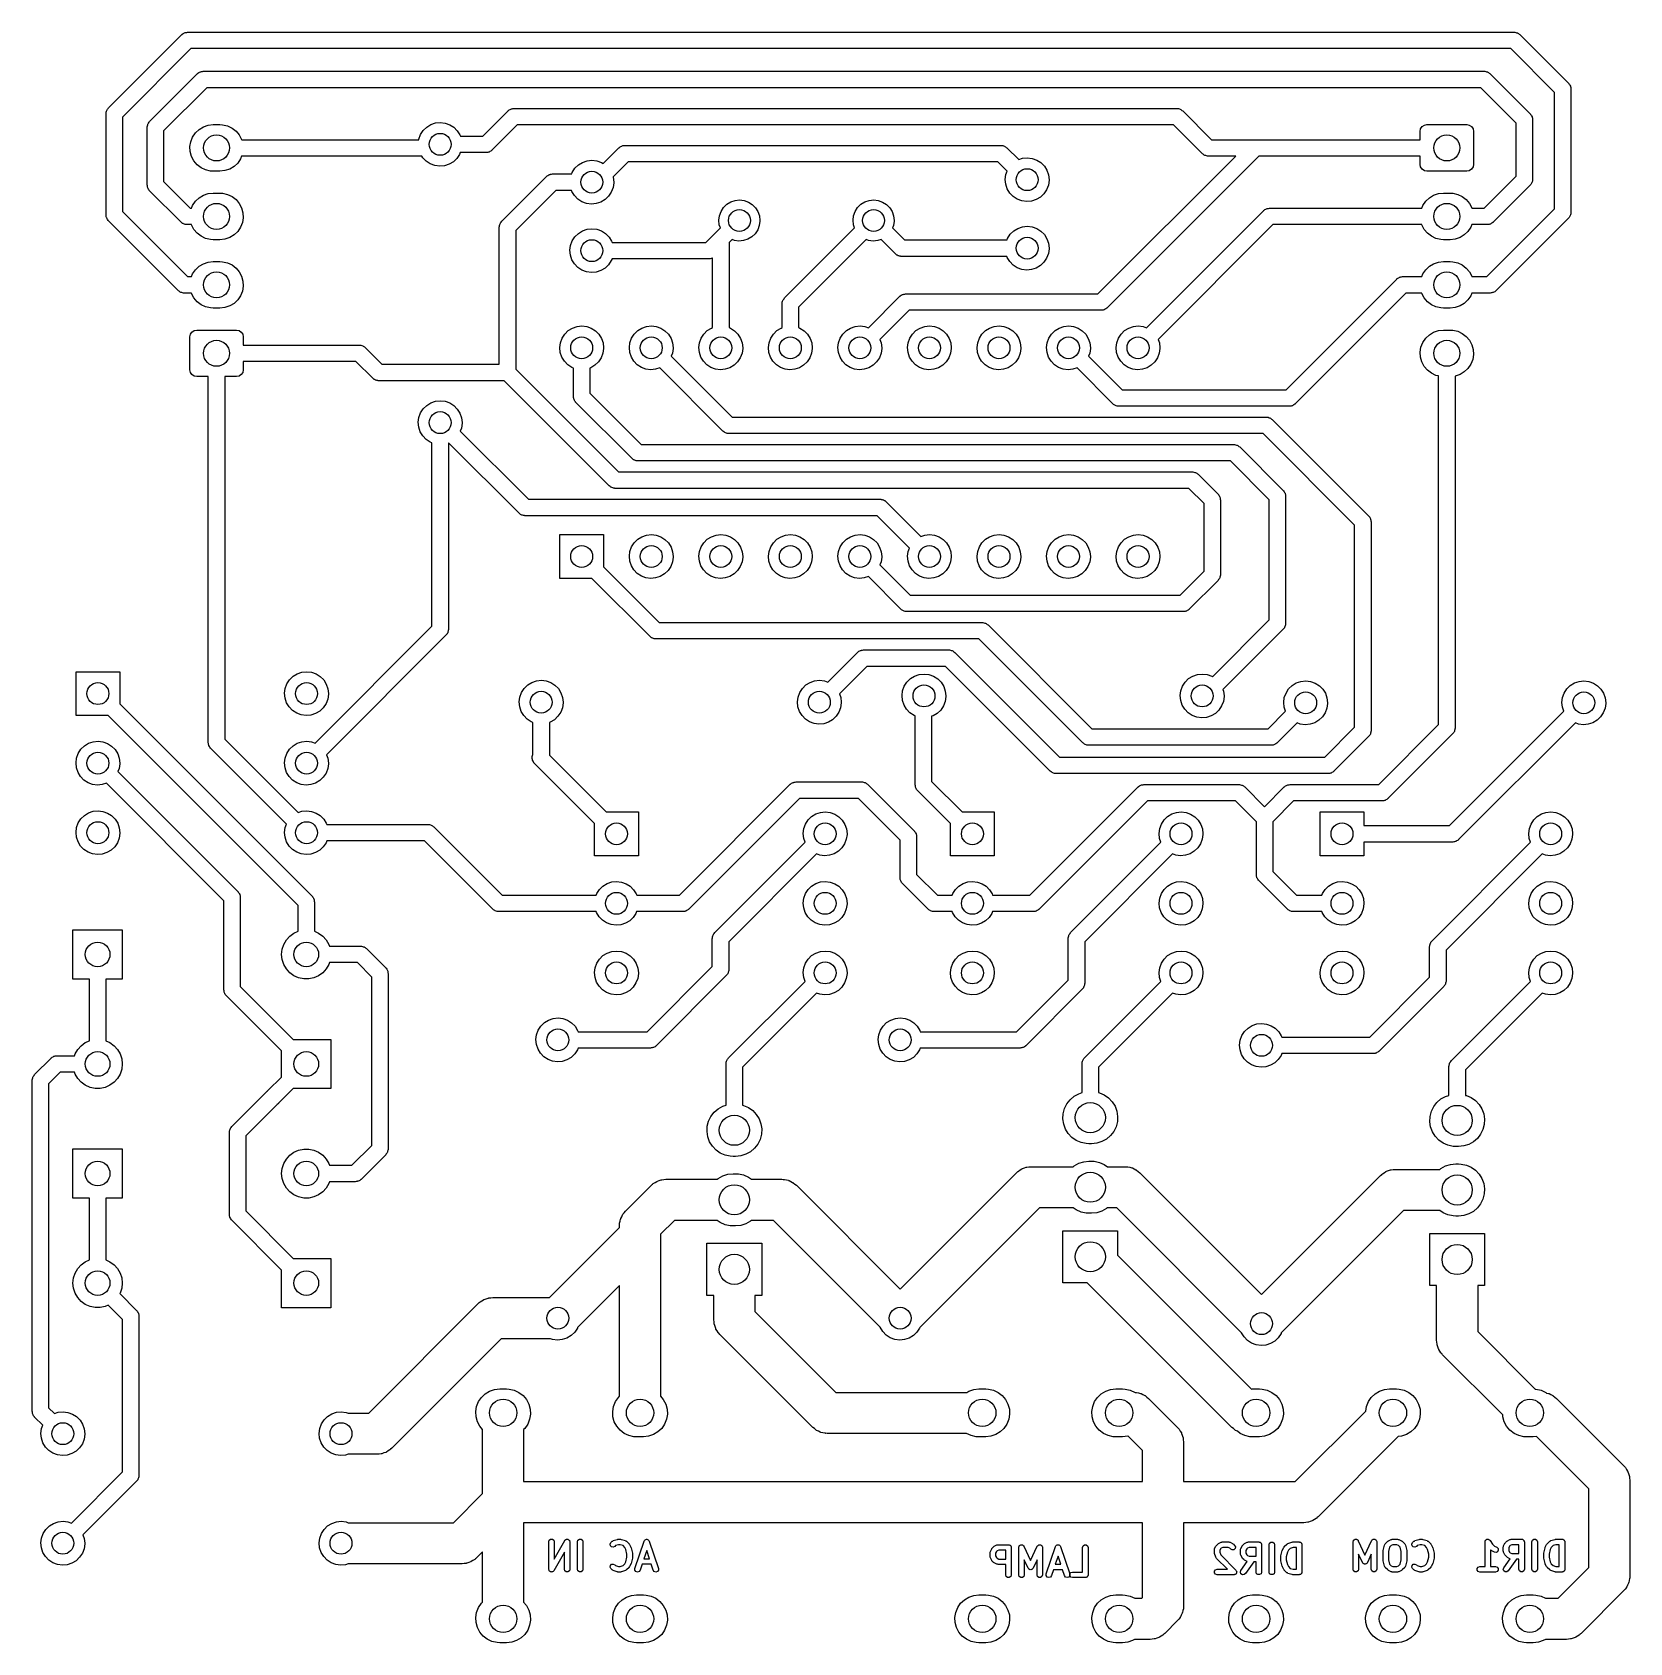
# Model space of a CAD drawing. Extents: x 21 to 79.3, y -79.1 to -20.3.
import ezdxf

# ---------------------------------------------------------------- set-up
doc = ezdxf.new("R2010")
doc.units = 0
doc.layers.add('BLACK', color=7, linetype='CONTINUOUS')

msp = doc.modelspace()

# ---------------------------------------------------------------- linework, layer by layer
at = {"layer": 'BLACK', "linetype": 'CONTINUOUS'}
for p, q in [((23.7879, -23.0879), (26.4633, -20.4124)), ((26.4633, -20.4124), (26.4711, -20.406)), ((26.4711, -20.406), (26.474, -20.4023)), ((26.474, -20.4023), (26.4807, -20.3981)), ((26.4807, -20.3981), (26.5086, -20.3752)), ((26.5086, -20.3752), (26.5392, -20.3621)), ((26.5392, -20.3621), (26.5675, -20.3446)), ((26.5675, -20.3446), (26.5892, -20.3406)), ((26.5892, -20.3406), (26.6095, -20.3319)), ((26.6095, -20.3319), (26.6428, -20.3306)), ((26.6428, -20.3306), (26.6755, -20.3245)), ((26.6755, -20.3245), (75.1245, -20.3245)), ((75.1245, -20.3245), (75.1346, -20.3255)), ((75.1346, -20.3255), (75.1392, -20.3249)), ((75.1392, -20.3249), (75.1469, -20.3267)), ((75.1469, -20.3267), (75.1828, -20.3302)), ((75.1828, -20.3302), (75.2137, -20.3426)), ((75.2137, -20.3426), (75.2461, -20.3502)), ((75.2461, -20.3502), (75.2643, -20.3627)), ((75.2643, -20.3627), (75.2848, -20.3709)), ((75.2848, -20.3709), (75.3092, -20.3936)), ((75.3092, -20.3936), (75.3367, -20.4124)), ((75.3367, -20.4124), (77.1121, -22.1879)), ((26.7997, -20.9245), (24.3, -23.4243)), ((75.0003, -20.9245), (26.7997, -20.9245)), ((76.6, -22.5243), (75.0003, -20.9245)), ((27.1637, -21.7661), (27.184, -21.7573)), ((27.184, -21.7573), (27.2173, -21.7561)), ((27.2173, -21.7561), (27.25, -21.75)), ((27.25, -21.75), (74.03, -21.75)), ((74.03, -21.75), (74.0401, -21.751)), ((74.0401, -21.751), (74.0447, -21.7504)), ((74.0447, -21.7504), (74.0524, -21.7522)), ((74.0524, -21.7522), (74.0883, -21.7557)), ((74.0883, -21.7557), (74.1192, -21.768)), ((25.2879, -23.5879), (27.0379, -21.8379)), ((27.0379, -21.8379), (27.0457, -21.8315)), ((27.0457, -21.8315), (27.0485, -21.8278)), ((27.0485, -21.8278), (27.0553, -21.8236)), ((27.0553, -21.8236), (27.0831, -21.8007)), ((27.0831, -21.8007), (27.1137, -21.7876)), ((27.1137, -21.7876), (27.142, -21.7701)), ((27.142, -21.7701), (27.1637, -21.7661)), ((74.1192, -21.768), (74.1515, -21.7757)), ((74.1515, -21.7757), (74.1698, -21.7882)), ((74.1698, -21.7882), (74.1903, -21.7964)), ((74.1903, -21.7964), (74.2147, -21.819)), ((74.2147, -21.819), (74.2421, -21.8379)), ((74.2421, -21.8379), (75.7121, -23.3079)), ((77.1121, -22.1879), (77.1185, -22.1957)), ((77.1185, -22.1957), (77.1222, -22.1985)), ((77.1222, -22.1985), (77.1264, -22.2053)), ((77.1264, -22.2053), (77.1493, -22.2331)), ((77.1493, -22.2331), (77.1624, -22.2637)), ((77.1624, -22.2637), (77.1799, -22.292)), ((77.1799, -22.292), (77.1839, -22.3137)), ((77.1839, -22.3137), (77.1927, -22.334)), ((77.1927, -22.334), (77.1939, -22.3673)), ((27.3743, -22.35), (25.8, -23.9243)), ((73.9057, -22.35), (27.3743, -22.35)), ((75.2, -23.6443), (73.9057, -22.35)), ((76.6, -26.7757), (76.6, -22.5243)), ((77.1939, -22.3673), (77.2, -22.4)), ((77.2, -22.4), (77.2, -26.9)), ((23.7, -23.3), (23.701, -23.2899)), ((23.7, -27), (23.7, -23.3)), ((23.7004, -23.2853), (23.7022, -23.2776)), ((23.701, -23.2899), (23.7004, -23.2853)), ((23.7022, -23.2776), (23.7057, -23.2417)), ((23.7057, -23.2417), (23.718, -23.2108)), ((23.718, -23.2108), (23.7257, -23.1785)), ((23.7257, -23.1785), (23.7382, -23.1602)), ((23.7382, -23.1602), (23.7464, -23.1397)), ((23.7464, -23.1397), (23.769, -23.1153)), ((23.769, -23.1153), (23.7879, -23.0879)), ((24.3, -23.4243), (24.3, -26.8757)), ((37.4557, -24.12), (38.3779, -23.1979)), ((38.3779, -23.1979), (38.3857, -23.1915)), ((38.3857, -23.1915), (38.3885, -23.1878)), ((38.3885, -23.1878), (38.3953, -23.1836)), ((38.3953, -23.1836), (38.4231, -23.1607)), ((38.4231, -23.1607), (38.4537, -23.1476)), ((38.4537, -23.1476), (38.482, -23.1301)), ((38.482, -23.1301), (38.5037, -23.1261)), ((38.5037, -23.1261), (38.524, -23.1173)), ((38.524, -23.1173), (38.5573, -23.1161)), ((38.5573, -23.1161), (38.59, -23.11)), ((38.59, -23.11), (62.81, -23.11)), ((62.81, -23.11), (62.8201, -23.111)), ((62.8201, -23.111), (62.8247, -23.1104)), ((62.8247, -23.1104), (62.8324, -23.1122)), ((62.8324, -23.1122), (62.8683, -23.1157)), ((62.8683, -23.1157), (62.8992, -23.128)), ((62.8992, -23.128), (62.9315, -23.1357)), ((62.9315, -23.1357), (62.9498, -23.1482)), ((62.9498, -23.1482), (62.9703, -23.1564)), ((62.9703, -23.1564), (62.9947, -23.179)), ((62.9947, -23.179), (63.0221, -23.1979)), ((63.0221, -23.1979), (64.0743, -24.25)), ((75.7121, -23.3079), (75.7185, -23.3157)), ((75.7185, -23.3157), (75.7222, -23.3185)), ((75.7222, -23.3185), (75.7264, -23.3253)), ((75.7264, -23.3253), (75.7493, -23.3531)), ((75.7493, -23.3531), (75.7624, -23.3837)), ((75.7624, -23.3837), (75.7799, -23.412)), ((75.7799, -23.412), (75.7839, -23.4337)), ((75.7839, -23.4337), (75.7927, -23.454)), ((75.7927, -23.454), (75.7939, -23.4873)), ((75.7939, -23.4873), (75.8, -23.52)), ((75.8, -23.52), (75.8, -25.7)), ((25.2, -23.8), (25.201, -23.7899)), ((25.2, -25.9), (25.2, -23.8)), ((25.2004, -23.7853), (25.2022, -23.7776)), ((25.201, -23.7899), (25.2004, -23.7853)), ((25.2022, -23.7776), (25.2057, -23.7417)), ((25.2057, -23.7417), (25.218, -23.7108)), ((25.218, -23.7108), (25.2257, -23.6785)), ((25.2257, -23.6785), (25.2382, -23.6602)), ((25.2382, -23.6602), (25.2464, -23.6397)), ((25.2464, -23.6397), (25.269, -23.6153)), ((25.269, -23.6153), (25.2879, -23.5879)), ((25.8, -23.9243), (25.8, -25.7757)), ((26.857, -24.1509), (26.9602, -23.9991)), ((26.9602, -23.9991), (27.0936, -23.8729)), ((27.0936, -23.8729), (27.251, -23.7784)), ((27.251, -23.7784), (27.425, -23.7198)), ((27.425, -23.7198), (27.6075, -23.7)), ((27.6075, -23.7), (27.8575, -23.7)), ((27.8575, -23.7), (27.9522, -23.7053)), ((27.9522, -23.7053), (28.1314, -23.7453)), ((28.1314, -23.7453), (28.2978, -23.8229)), ((28.2978, -23.8229), (28.4437, -23.9345)), ((28.4437, -23.9345), (28.5622, -24.0747)), ((28.5622, -24.0747), (28.6478, -24.2371)), ((35.1224, -24.2319), (35.1834, -24.0643)), ((35.1834, -24.0643), (35.28, -23.9144)), ((35.28, -23.9144), (35.4075, -23.7896)), ((35.4075, -23.7896), (35.5594, -23.6961)), ((35.5594, -23.6961), (35.7282, -23.6387)), ((35.7282, -23.6387), (35.9056, -23.62)), ((35.9056, -23.62), (36.0827, -23.6411)), ((36.0827, -23.6411), (36.2507, -23.701)), ((36.2507, -23.701), (36.4013, -23.7965)), ((36.4013, -23.7965), (36.527, -23.9231)), ((36.527, -23.9231), (36.6215, -24.0743)), ((36.6215, -24.0743), (36.6374, -24.12)), ((38.7143, -23.71), (37.7921, -24.6321)), ((62.6857, -23.71), (38.7143, -23.71)), ((63.7379, -24.7621), (62.6857, -23.71)), ((71.6925, -23.95), (71.7115, -23.8543)), ((71.6925, -24.25), (71.6925, -23.95)), ((71.7115, -23.8543), (71.7657, -23.7732)), ((71.7657, -23.7732), (71.8468, -23.719)), ((71.8468, -23.719), (71.9425, -23.7)), ((71.9425, -23.7), (73.3925, -23.7)), ((73.3925, -23.7), (73.4882, -23.719)), ((73.4882, -23.719), (73.5693, -23.7732)), ((73.5693, -23.7732), (73.6235, -23.8543)), ((73.6235, -23.8543), (73.6425, -23.95)), ((73.6425, -23.95), (73.6425, -25.15)), ((75.2, -25.5757), (75.2, -23.6443)), ((26.7588, -24.5026), (26.7888, -24.3214)), ((26.7684, -24.6859), (26.7588, -24.5026)), ((26.8172, -24.8629), (26.7684, -24.6859)), ((26.7888, -24.3214), (26.857, -24.1509)), ((28.6478, -24.2371), (28.6514, -24.25)), ((28.6514, -24.25), (35.1201, -24.25)), ((35.1201, -24.25), (35.1224, -24.2319)), ((36.6374, -24.12), (37.4557, -24.12)), ((37.688, -24.6999), (37.6663, -24.7039)), ((37.7163, -24.6824), (37.688, -24.6999)), ((37.7469, -24.6693), (37.7163, -24.6824)), ((37.7747, -24.6464), (37.7469, -24.6693)), ((37.7815, -24.6422), (37.7747, -24.6464)), ((37.7843, -24.6385), (37.7815, -24.6422)), ((37.7921, -24.6321), (37.7843, -24.6385)), ((41.8544, -25.1214), (42.4279, -24.5479)), ((42.4279, -24.5479), (42.4357, -24.5415)), ((42.4357, -24.5415), (42.4385, -24.5378)), ((42.4385, -24.5378), (42.4453, -24.5336)), ((42.4453, -24.5336), (42.4731, -24.5107)), ((42.4731, -24.5107), (42.5037, -24.4976)), ((42.5037, -24.4976), (42.532, -24.4801)), ((42.532, -24.4801), (42.5537, -24.4761)), ((42.5537, -24.4761), (42.574, -24.4673)), ((42.574, -24.4673), (42.6073, -24.4661)), ((42.6073, -24.4661), (42.64, -24.46)), ((42.64, -24.46), (56.39, -24.46)), ((56.39, -24.46), (56.4001, -24.461)), ((56.4001, -24.461), (56.4047, -24.4604)), ((56.4047, -24.4604), (56.4124, -24.4622)), ((56.4124, -24.4622), (56.4483, -24.4657)), ((56.4483, -24.4657), (56.4792, -24.478)), ((56.4792, -24.478), (56.5115, -24.4857)), ((56.5115, -24.4857), (56.5298, -24.4982)), ((56.5298, -24.4982), (56.5503, -24.5064)), ((56.5503, -24.5064), (56.5747, -24.529)), ((56.5747, -24.529), (56.6021, -24.5479)), ((56.6021, -24.5479), (57.03, -24.9757)), ((64.0743, -24.25), (71.6925, -24.25)), ((26.9028, -25.0253), (26.8172, -24.8629)), ((27.0213, -25.1655), (26.9028, -25.0253)), ((27.1672, -25.2771), (27.0213, -25.1655)), ((27.3336, -25.3547), (27.1672, -25.2771)), ((28.3714, -25.227), (28.214, -25.3216)), ((28.5048, -25.1009), (28.3714, -25.227)), ((28.608, -24.9491), (28.5048, -25.1009)), ((28.6476, -24.85), (28.608, -24.9491)), ((35.231, -24.85), (28.6476, -24.85)), ((35.2662, -24.9081), (35.231, -24.85)), ((35.3901, -25.0364), (35.2662, -24.9081)), ((35.5393, -25.1341), (35.3901, -25.0364)), ((35.7065, -25.1962), (35.5393, -25.1341)), ((35.8832, -25.2198), (35.7065, -25.1962)), ((36.0609, -25.2037), (35.8832, -25.2198)), ((36.2305, -25.1485), (36.0609, -25.2037)), ((36.3837, -25.0572), (36.2305, -25.1485)), ((36.5128, -24.9342), (36.3837, -25.0572)), ((36.6115, -24.7857), (36.5128, -24.9342)), ((36.6365, -24.72), (36.6115, -24.7857)), ((37.58, -24.72), (36.6365, -24.72)), ((37.6127, -24.7139), (37.58, -24.72)), ((37.646, -24.7127), (37.6127, -24.7139)), ((37.6663, -24.7039), (37.646, -24.7127)), ((40.82, -25.2944), (40.9475, -25.1696)), ((40.9475, -25.1696), (41.0994, -25.0761)), ((41.0994, -25.0761), (41.2682, -25.0187)), ((41.2682, -25.0187), (41.4456, -25)), ((41.4456, -25), (41.6227, -25.0211)), ((41.6227, -25.0211), (41.7907, -25.081)), ((41.7907, -25.081), (41.8544, -25.1214)), ((42.7643, -25.06), (42.2153, -25.609)), ((56.2657, -25.06), (42.7643, -25.06)), ((56.6065, -25.4008), (56.2657, -25.06)), ((57.03, -24.9757), (57.1682, -24.9287)), ((57.1682, -24.9287), (57.3456, -24.91)), ((57.3456, -24.91), (57.5227, -24.9311)), ((57.5227, -24.9311), (57.6907, -24.991)), ((57.6907, -24.991), (57.8413, -25.0865)), ((57.8413, -25.0865), (57.967, -25.2131)), ((57.967, -25.2131), (58.0615, -25.3643)), ((59.9257, -29.88), (64.9557, -24.85)), ((65.8043, -24.85), (60.2621, -30.3921)), ((63.7653, -24.781), (63.7379, -24.7621)), ((63.7897, -24.8036), (63.7653, -24.781)), ((63.8102, -24.8118), (63.7897, -24.8036)), ((63.8285, -24.8243), (63.8102, -24.8118)), ((63.8608, -24.832), (63.8285, -24.8243)), ((63.8917, -24.8443), (63.8608, -24.832)), ((63.9276, -24.8478), (63.8917, -24.8443)), ((63.9353, -24.8496), (63.9276, -24.8478)), ((63.9399, -24.849), (63.9353, -24.8496)), ((63.95, -24.85), (63.9399, -24.849)), ((64.9557, -24.85), (63.95, -24.85)), ((71.6925, -24.85), (65.8043, -24.85)), ((71.6925, -25.15), (71.6925, -24.85)), ((71.7115, -25.2457), (71.6925, -25.15)), ((71.7657, -25.3268), (71.7115, -25.2457)), ((73.6235, -25.2457), (73.5693, -25.3268)), ((73.6425, -25.15), (73.6235, -25.2457)), ((25.8, -25.7757), (26.7743, -26.75)), ((27.5128, -25.3947), (27.3336, -25.3547)), ((27.6075, -25.4), (27.5128, -25.3947)), ((27.8575, -25.4), (27.6075, -25.4)), ((28.04, -25.3802), (27.8575, -25.4)), ((28.214, -25.3216), (28.04, -25.3802)), ((38.1479, -27.2279), (39.7879, -25.5879)), ((39.7879, -25.5879), (39.7957, -25.5815)), ((39.7957, -25.5815), (39.7985, -25.5778)), ((39.7985, -25.5778), (39.8053, -25.5736)), ((39.8053, -25.5736), (39.8331, -25.5507)), ((39.8331, -25.5507), (39.8637, -25.5376)), ((39.8637, -25.5376), (39.892, -25.5201)), ((39.892, -25.5201), (39.9137, -25.5161)), ((39.9137, -25.5161), (39.934, -25.5073)), ((39.934, -25.5073), (39.9673, -25.5061)), ((39.9673, -25.5061), (40, -25.5)), ((40, -25.5), (40.7032, -25.5)), ((40.7032, -25.5), (40.7234, -25.4443)), ((40.7234, -25.4443), (40.82, -25.2944)), ((42.2397, -25.8223), (42.2149, -25.999)), ((42.2153, -25.609), (42.2201, -25.6228)), ((42.2201, -25.6228), (42.24, -25.8)), ((42.24, -25.8), (42.2397, -25.8223)), ((56.5401, -25.6988), (56.5624, -25.5219)), ((56.5575, -25.8763), (56.5401, -25.6988)), ((56.6138, -26.0456), (56.5575, -25.8763)), ((56.5624, -25.5219), (56.6065, -25.4008)), ((58.0615, -25.3643), (58.1201, -25.5328)), ((58.1397, -25.7323), (58.1149, -25.909)), ((58.1201, -25.5328), (58.14, -25.71)), ((58.14, -25.71), (58.1397, -25.7323)), ((71.8468, -25.381), (71.7657, -25.3268)), ((71.9425, -25.4), (71.8468, -25.381)), ((73.3925, -25.4), (71.9425, -25.4)), ((73.4882, -25.381), (73.3925, -25.4)), ((73.5693, -25.3268), (73.4882, -25.381)), ((74.0257, -26.75), (75.2, -25.5757)), ((75.7536, -25.8603), (75.731, -25.8847)), ((75.7618, -25.8398), (75.7536, -25.8603)), ((75.7743, -25.8215), (75.7618, -25.8398)), ((75.782, -25.7892), (75.7743, -25.8215)), ((75.7943, -25.7583), (75.782, -25.7892)), ((75.7978, -25.7224), (75.7943, -25.7583)), ((75.7996, -25.7147), (75.7978, -25.7224)), ((75.8, -25.7), (75.799, -25.7101)), ((75.799, -25.7101), (75.7996, -25.7147)), ((25.2061, -25.9327), (25.2, -25.9)), ((25.2073, -25.966), (25.2061, -25.9327)), ((25.2161, -25.9863), (25.2073, -25.966)), ((25.2201, -26.008), (25.2161, -25.9863)), ((25.2376, -26.0363), (25.2201, -26.008)), ((25.2507, -26.0669), (25.2376, -26.0363)), ((25.2736, -26.0947), (25.2507, -26.0669)), ((25.2778, -26.1015), (25.2736, -26.0947)), ((25.2815, -26.1043), (25.2778, -26.1015)), ((25.2879, -26.1121), (25.2815, -26.1043)), ((26.4379, -27.2621), (25.2879, -26.1121)), ((26.9602, -26.4991), (27.0936, -26.3729)), ((27.0936, -26.3729), (27.251, -26.2784)), ((27.251, -26.2784), (27.425, -26.2198)), ((27.425, -26.2198), (27.6075, -26.2)), ((27.6075, -26.2), (27.8575, -26.2)), ((27.8575, -26.2), (27.9522, -26.2053)), ((27.9522, -26.2053), (28.1314, -26.2453)), ((28.1314, -26.2453), (28.2978, -26.3229)), ((28.2978, -26.3229), (28.4437, -26.4345)), ((28.4437, -26.4345), (28.5622, -26.5747)), ((40.1243, -26.1), (38.66, -27.5643)), ((40.7019, -26.1), (40.1243, -26.1)), ((40.7138, -26.1356), (40.7019, -26.1)), ((40.8062, -26.2881), (40.7138, -26.1356)), ((40.9301, -26.4164), (40.8062, -26.2881)), ((41.0793, -26.5141), (40.9301, -26.4164)), ((41.9237, -26.4372), (41.7705, -26.5285)), ((42.0528, -26.3142), (41.9237, -26.4372)), ((42.1515, -26.1657), (42.0528, -26.3142)), ((42.2149, -25.999), (42.1515, -26.1657)), ((46.6689, -26.4675), (46.8352, -26.45)), ((46.8352, -26.45), (47.0013, -26.4698)), ((51.5689, -26.4675), (51.7352, -26.45)), ((51.7352, -26.45), (51.9013, -26.4698)), ((56.7062, -26.1981), (56.6138, -26.0456)), ((56.8301, -26.3264), (56.7062, -26.1981)), ((56.9793, -26.4241), (56.8301, -26.3264)), ((57.1465, -26.4862), (56.9793, -26.4241)), ((57.6705, -26.4385), (57.5009, -26.4937)), ((57.8237, -26.3472), (57.6705, -26.4385)), ((57.9528, -26.2242), (57.8237, -26.3472)), ((58.0515, -26.0757), (57.9528, -26.2242)), ((58.1149, -25.909), (58.0515, -26.0757)), ((71.8952, -26.4991), (72.0286, -26.3729)), ((72.0286, -26.3729), (72.186, -26.2784)), ((72.186, -26.2784), (72.36, -26.2198)), ((72.36, -26.2198), (72.5425, -26.2)), ((72.5425, -26.2), (72.7925, -26.2)), ((72.7925, -26.2), (72.8872, -26.2053)), ((72.8872, -26.2053), (73.0664, -26.2453)), ((73.0664, -26.2453), (73.2328, -26.3229)), ((73.2328, -26.3229), (73.3787, -26.4345)), ((73.3787, -26.4345), (73.4972, -26.5747)), ((75.7121, -25.9121), (74.3621, -27.2621)), ((75.731, -25.8847), (75.7121, -25.9121)), ((23.7061, -27.0327), (23.7, -27)), ((23.7073, -27.066), (23.7061, -27.0327)), ((24.3, -26.8757), (26.6743, -29.25)), ((26.7743, -26.75), (26.8174, -26.75)), ((26.8174, -26.75), (26.857, -26.6509)), ((26.857, -26.6509), (26.9602, -26.4991)), ((28.5622, -26.5747), (28.6478, -26.7371)), ((28.6478, -26.7371), (28.6966, -26.9141)), ((28.6966, -26.9141), (28.7062, -27.0974)), ((41.2465, -26.5762), (41.0793, -26.5141)), ((41.4232, -26.5998), (41.2465, -26.5762)), ((41.6009, -26.5837), (41.4232, -26.5998)), ((41.7705, -26.5285), (41.6009, -26.5837)), ((46.0801, -27.1895), (46.101, -27.0236)), ((46.101, -27.0236), (46.1582, -26.8665)), ((46.1582, -26.8665), (46.2488, -26.726)), ((46.2488, -26.726), (46.3683, -26.609)), ((46.3683, -26.609), (46.5107, -26.5214)), ((46.5107, -26.5214), (46.6689, -26.4675)), ((47.0013, -26.4698), (47.1588, -26.5259)), ((47.1588, -26.5259), (47.3, -26.6155)), ((47.3, -26.6155), (47.4178, -26.7341)), ((47.4178, -26.7341), (47.5064, -26.8759)), ((47.5064, -26.8759), (47.5614, -27.0338)), ((47.5614, -27.0338), (47.58, -27.2)), ((50.9801, -27.1895), (51.001, -27.0236)), ((51.001, -27.0236), (51.0582, -26.8665)), ((51.0582, -26.8665), (51.1488, -26.726)), ((51.1488, -26.726), (51.2683, -26.609)), ((51.2683, -26.609), (51.4107, -26.5214)), ((51.4107, -26.5214), (51.5689, -26.4675)), ((51.9013, -26.4698), (52.0588, -26.5259)), ((52.0588, -26.5259), (52.2, -26.6155)), ((52.2, -26.6155), (52.3178, -26.7341)), ((52.3178, -26.7341), (52.4064, -26.8759)), ((52.4064, -26.8759), (52.4614, -27.0338)), ((52.4614, -27.0338), (52.48, -27.2)), ((57.3232, -26.5098), (57.1465, -26.4862)), ((57.5009, -26.4937), (57.3232, -26.5098)), ((61.6995, -31.1163), (65.9779, -26.8379)), ((65.9779, -26.8379), (65.9857, -26.8315)), ((65.9857, -26.8315), (65.9885, -26.8278)), ((65.9885, -26.8278), (65.9953, -26.8236)), ((65.9953, -26.8236), (66.0231, -26.8007)), ((66.0231, -26.8007), (66.0537, -26.7876)), ((66.0537, -26.7876), (66.082, -26.7701)), ((66.082, -26.7701), (66.1037, -26.7661)), ((66.1037, -26.7661), (66.124, -26.7573)), ((66.124, -26.7573), (66.1573, -26.7561)), ((66.1573, -26.7561), (66.19, -26.75)), ((66.19, -26.75), (71.7524, -26.75)), ((71.7524, -26.75), (71.792, -26.6509)), ((71.792, -26.6509), (71.8952, -26.4991)), ((73.4972, -26.5747), (73.5828, -26.7371)), ((73.5828, -26.7371), (73.5864, -26.75)), ((73.5864, -26.75), (74.0257, -26.75)), ((74.1257, -29.25), (76.6, -26.7757)), ((77.1618, -27.0398), (77.1536, -27.0603)), ((77.1743, -27.0215), (77.1618, -27.0398)), ((77.182, -26.9892), (77.1743, -27.0215)), ((77.1943, -26.9583), (77.182, -26.9892)), ((77.1978, -26.9224), (77.1943, -26.9583)), ((77.1996, -26.9147), (77.1978, -26.9224)), ((77.2, -26.9), (77.199, -26.9101)), ((77.199, -26.9101), (77.1996, -26.9147)), ((23.7161, -27.0863), (23.7073, -27.066)), ((23.7201, -27.108), (23.7161, -27.0863)), ((23.7376, -27.1363), (23.7201, -27.108)), ((23.7507, -27.1669), (23.7376, -27.1363)), ((23.7736, -27.1947), (23.7507, -27.1669)), ((23.7778, -27.2015), (23.7736, -27.1947)), ((23.7815, -27.2043), (23.7778, -27.2015)), ((23.7879, -27.2121), (23.7815, -27.2043)), ((26.3379, -29.7621), (23.7879, -27.2121)), ((26.4653, -27.281), (26.4379, -27.2621)), ((26.4897, -27.3036), (26.4653, -27.281)), ((26.5102, -27.3118), (26.4897, -27.3036)), ((26.5285, -27.3243), (26.5102, -27.3118)), ((26.5608, -27.332), (26.5285, -27.3243)), ((26.5917, -27.3443), (26.5608, -27.332)), ((26.6276, -27.3478), (26.5917, -27.3443)), ((26.6353, -27.3496), (26.6276, -27.3478)), ((26.64, -27.349), (26.6353, -27.3496)), ((26.65, -27.35), (26.64, -27.349)), ((26.8136, -27.35), (26.65, -27.35)), ((26.8172, -27.3629), (26.8136, -27.35)), ((26.9028, -27.5253), (26.8172, -27.3629)), ((27.0213, -27.6655), (26.9028, -27.5253)), ((28.5048, -27.6009), (28.3714, -27.727)), ((28.608, -27.4491), (28.5048, -27.6009)), ((28.6762, -27.2786), (28.608, -27.4491)), ((28.7062, -27.0974), (28.6762, -27.2786)), ((38.06, -27.44), (38.061, -27.4299)), ((38.06, -32.45), (38.06, -27.44)), ((38.0604, -27.4253), (38.0622, -27.4176)), ((38.061, -27.4299), (38.0604, -27.4253)), ((38.0622, -27.4176), (38.0657, -27.3817)), ((38.0657, -27.3817), (38.078, -27.3508)), ((38.078, -27.3508), (38.0857, -27.3185)), ((38.0857, -27.3185), (38.0982, -27.3002)), ((38.0982, -27.3002), (38.1064, -27.2797)), ((38.1064, -27.2797), (38.129, -27.2553)), ((38.129, -27.2553), (38.1479, -27.2279)), ((38.66, -27.5643), (38.66, -32.6257)), ((40.9475, -27.6696), (41.0994, -27.5761)), ((41.0994, -27.5761), (41.2682, -27.5187)), ((41.2682, -27.5187), (41.4456, -27.5)), ((41.4456, -27.5), (41.6227, -27.5211)), ((41.6227, -27.5211), (41.7907, -27.581)), ((41.7907, -27.581), (41.9413, -27.6765)), ((45.6057, -28), (46.1347, -27.4711)), ((46.0964, -27.3559), (46.0801, -27.1895)), ((46.1347, -27.4711), (46.0964, -27.3559)), ((47.4971, -27.5428), (47.4045, -27.6821)), ((47.5564, -27.3865), (47.4971, -27.5428)), ((47.5797, -27.2209), (47.5564, -27.3865)), ((47.58, -27.2), (47.5797, -27.2209)), ((48.4779, -30.0279), (51.0347, -27.4711)), ((50.9964, -27.3559), (50.9801, -27.1895)), ((51.0347, -27.4711), (50.9964, -27.3559)), ((52.4564, -27.3865), (52.4246, -27.4703)), ((52.4246, -27.4703), (52.8643, -27.91)), ((52.4797, -27.2209), (52.4564, -27.3865)), ((52.48, -27.2), (52.4797, -27.2209)), ((56.72, -27.7044), (56.8475, -27.5796)), ((56.8475, -27.5796), (56.9994, -27.4861)), ((56.9994, -27.4861), (57.1682, -27.4287)), ((57.1682, -27.4287), (57.3456, -27.41)), ((57.3456, -27.41), (57.5227, -27.4311)), ((57.5227, -27.4311), (57.6907, -27.491)), ((57.6907, -27.491), (57.8413, -27.5865)), ((57.8413, -27.5865), (57.967, -27.7131)), ((66.3143, -27.35), (62.124, -31.5403)), ((71.7486, -27.35), (66.3143, -27.35)), ((71.7522, -27.3629), (71.7486, -27.35)), ((71.8378, -27.5253), (71.7522, -27.3629)), ((71.9563, -27.6655), (71.8378, -27.5253)), ((73.4398, -27.6009), (73.3064, -27.727)), ((73.543, -27.4491), (73.4398, -27.6009)), ((73.5826, -27.35), (73.543, -27.4491)), ((74.15, -27.35), (73.5826, -27.35)), ((74.1827, -27.3439), (74.15, -27.35)), ((74.216, -27.3427), (74.1827, -27.3439)), ((74.2363, -27.3339), (74.216, -27.3427)), ((74.258, -27.3299), (74.2363, -27.3339)), ((74.2863, -27.3124), (74.258, -27.3299)), ((74.3169, -27.2993), (74.2863, -27.3124)), ((74.3447, -27.2764), (74.3169, -27.2993)), ((74.3515, -27.2722), (74.3447, -27.2764)), ((74.3543, -27.2685), (74.3515, -27.2722)), ((74.3621, -27.2621), (74.3543, -27.2685)), ((77.1121, -27.1121), (74.4621, -29.7621)), ((77.131, -27.0847), (77.1121, -27.1121)), ((77.1536, -27.0603), (77.131, -27.0847)), ((27.1672, -27.7771), (27.0213, -27.6655)), ((27.3336, -27.8547), (27.1672, -27.7771)), ((27.5128, -27.8947), (27.3336, -27.8547)), ((27.6075, -27.9), (27.5128, -27.8947)), ((27.8575, -27.9), (27.6075, -27.9)), ((28.04, -27.8802), (27.8575, -27.9)), ((28.214, -27.8216), (28.04, -27.8802)), ((28.3714, -27.727), (28.214, -27.8216)), ((40.6401, -28.2888), (40.6624, -28.1119)), ((40.6624, -28.1119), (40.7234, -27.9443)), ((40.7234, -27.9443), (40.82, -27.7944)), ((40.82, -27.7944), (40.9475, -27.6696)), ((41.9413, -27.6765), (42.067, -27.8031)), ((42.067, -27.8031), (42.1615, -27.9543)), ((42.1615, -27.9543), (42.1774, -28)), ((42.1774, -28), (45.6057, -28)), ((46.5596, -27.8946), (46.45, -28.0043)), ((46.45, -28.0043), (46.45, -31.1129)), ((46.6486, -27.9277), (46.5596, -27.8946)), ((46.8143, -27.9498), (46.6486, -27.9277)), ((46.9808, -27.9347), (46.8143, -27.9498)), ((47.1398, -27.883), (46.9808, -27.9347)), ((47.2834, -27.7974), (47.1398, -27.883)), ((47.4045, -27.6821), (47.2834, -27.7974)), ((51.4596, -27.8946), (48.99, -30.3643)), ((51.5486, -27.9277), (51.4596, -27.8946)), ((51.7143, -27.9498), (51.5486, -27.9277)), ((51.8808, -27.9347), (51.7143, -27.9498)), ((52.0013, -27.8955), (51.8808, -27.9347)), ((52.5279, -28.4221), (52.0013, -27.8955)), ((52.8643, -27.91), (56.6032, -27.91)), ((56.6032, -27.91), (56.6234, -27.8543)), ((56.6234, -27.8543), (56.72, -27.7044)), ((57.967, -27.7131), (58.0615, -27.8643)), ((58.0615, -27.8643), (58.1201, -28.0328)), ((58.1201, -28.0328), (58.14, -28.21)), ((58.14, -28.21), (58.1397, -28.2323)), ((72.1022, -27.7771), (71.9563, -27.6655)), ((72.2686, -27.8547), (72.1022, -27.7771)), ((72.4478, -27.8947), (72.2686, -27.8547)), ((72.5425, -27.9), (72.4478, -27.8947)), ((72.7925, -27.9), (72.5425, -27.9)), ((72.975, -27.8802), (72.7925, -27.9)), ((73.149, -27.8216), (72.975, -27.8802)), ((73.3064, -27.727), (73.149, -27.8216)), ((27.0936, -28.8729), (27.251, -28.7784)), ((27.251, -28.7784), (27.425, -28.7198)), ((27.425, -28.7198), (27.6075, -28.7)), ((27.6075, -28.7), (27.8575, -28.7)), ((27.8575, -28.7), (27.9522, -28.7053)), ((27.9522, -28.7053), (28.1314, -28.7453)), ((28.1314, -28.7453), (28.2978, -28.8229)), ((40.6575, -28.4663), (40.6401, -28.2888)), ((40.7138, -28.6356), (40.6575, -28.4663)), ((40.8062, -28.7881), (40.7138, -28.6356)), ((40.9301, -28.9164), (40.8062, -28.7881)), ((42.0528, -28.8142), (41.9237, -28.9372)), ((42.1515, -28.6657), (42.0528, -28.8142)), ((42.1765, -28.6), (42.1515, -28.6657)), ((45.73, -28.6), (42.1765, -28.6)), ((45.7627, -28.5939), (45.73, -28.6)), ((45.796, -28.5927), (45.7627, -28.5939)), ((45.8163, -28.5839), (45.796, -28.5927)), ((45.838, -28.5799), (45.8163, -28.5839)), ((45.85, -28.5725), (45.838, -28.5799)), ((45.85, -31.1123), (45.85, -28.5725)), ((52.5553, -28.441), (52.5279, -28.4221)), ((52.5797, -28.4636), (52.5553, -28.441)), ((52.6002, -28.4718), (52.5797, -28.4636)), ((52.6185, -28.4843), (52.6002, -28.4718)), ((52.6508, -28.492), (52.6185, -28.4843)), ((52.6817, -28.5043), (52.6508, -28.492)), ((52.7176, -28.5078), (52.6817, -28.5043)), ((52.7253, -28.5096), (52.7176, -28.5078)), ((52.73, -28.509), (52.7253, -28.5096)), ((52.74, -28.51), (52.73, -28.509)), ((56.6019, -28.51), (52.74, -28.51)), ((56.6138, -28.5456), (56.6019, -28.51)), ((56.7062, -28.6981), (56.6138, -28.5456)), ((56.8301, -28.8264), (56.7062, -28.6981)), ((57.9528, -28.7242), (57.8237, -28.8472)), ((58.0515, -28.5757), (57.9528, -28.7242)), ((58.1149, -28.409), (58.0515, -28.5757)), ((58.1397, -28.2323), (58.1149, -28.409)), ((72.0286, -28.8729), (72.186, -28.7784)), ((72.186, -28.7784), (72.36, -28.7198)), ((72.36, -28.7198), (72.5425, -28.7)), ((72.5425, -28.7), (72.7925, -28.7)), ((72.7925, -28.7), (72.8872, -28.7053)), ((72.8872, -28.7053), (73.0664, -28.7453)), ((73.0664, -28.7453), (73.2328, -28.8229)), ((26.6743, -29.25), (26.8174, -29.25)), ((26.8174, -29.25), (26.857, -29.1509)), ((26.857, -29.1509), (26.9602, -28.9991)), ((26.9602, -28.9991), (27.0936, -28.8729)), ((28.2978, -28.8229), (28.4437, -28.9345)), ((28.4437, -28.9345), (28.5622, -29.0747)), ((28.5622, -29.0747), (28.6478, -29.2371)), ((28.6478, -29.2371), (28.6966, -29.4141)), ((41.0793, -29.0141), (40.9301, -28.9164)), ((41.2465, -29.0762), (41.0793, -29.0141)), ((41.4232, -29.0998), (41.2465, -29.0762)), ((41.6009, -29.0837), (41.4232, -29.0998)), ((41.7705, -29.0285), (41.6009, -29.0837)), ((41.9237, -28.9372), (41.7705, -29.0285)), ((56.9793, -28.9241), (56.8301, -28.8264)), ((57.1465, -28.9862), (56.9793, -28.9241)), ((57.3232, -29.0098), (57.1465, -28.9862)), ((57.5009, -28.9937), (57.3232, -29.0098)), ((57.6705, -28.9385), (57.5009, -28.9937)), ((57.8237, -28.8472), (57.6705, -28.9385)), ((66.7938, -33.3819), (70.8379, -29.3379)), ((70.8379, -29.3379), (70.8457, -29.3315)), ((70.8457, -29.3315), (70.8485, -29.3278)), ((70.8485, -29.3278), (70.8553, -29.3236)), ((70.8553, -29.3236), (70.8831, -29.3007)), ((70.8831, -29.3007), (70.9137, -29.2876)), ((70.9137, -29.2876), (70.942, -29.2701)), ((70.942, -29.2701), (70.9637, -29.2661)), ((70.9637, -29.2661), (70.984, -29.2573)), ((70.984, -29.2573), (71.0173, -29.2561)), ((71.0173, -29.2561), (71.05, -29.25)), ((71.05, -29.25), (71.7524, -29.25)), ((71.7524, -29.25), (71.792, -29.1509)), ((71.792, -29.1509), (71.8952, -28.9991)), ((71.8952, -28.9991), (72.0286, -28.8729)), ((73.2328, -28.8229), (73.3787, -28.9345)), ((73.3787, -28.9345), (73.4972, -29.0747)), ((73.4972, -29.0747), (73.5828, -29.2371)), ((73.5828, -29.2371), (73.5864, -29.25)), ((73.5864, -29.25), (74.1257, -29.25)), ((26.3653, -29.781), (26.3379, -29.7621)), ((26.3897, -29.8036), (26.3653, -29.781)), ((26.4102, -29.8118), (26.3897, -29.8036)), ((26.4285, -29.8243), (26.4102, -29.8118)), ((26.4608, -29.832), (26.4285, -29.8243)), ((26.4917, -29.8443), (26.4608, -29.832)), ((26.5276, -29.8478), (26.4917, -29.8443)), ((26.5353, -29.8496), (26.5276, -29.8478)), ((26.54, -29.849), (26.5353, -29.8496)), ((26.55, -29.85), (26.54, -29.849)), ((26.8136, -29.85), (26.55, -29.85)), ((26.8172, -29.8629), (26.8136, -29.85)), ((26.9028, -30.0253), (26.8172, -29.8629)), ((28.608, -29.9491), (28.5048, -30.1009)), ((28.6762, -29.7786), (28.608, -29.9491)), ((28.7062, -29.5974), (28.6762, -29.7786)), ((28.6966, -29.4141), (28.7062, -29.5974)), ((51.5395, -31.1163), (52.6879, -29.9679)), ((52.6879, -29.9679), (52.6957, -29.9615)), ((52.6957, -29.9615), (52.6985, -29.9578)), ((52.6985, -29.9578), (52.7053, -29.9536)), ((52.7053, -29.9536), (52.7331, -29.9307)), ((52.7331, -29.9307), (52.7637, -29.9176)), ((52.7637, -29.9176), (52.792, -29.9001)), ((52.792, -29.9001), (52.8137, -29.8961)), ((52.8137, -29.8961), (52.834, -29.8873)), ((52.834, -29.8873), (52.8673, -29.8861)), ((52.8673, -29.8861), (52.9, -29.88)), ((52.9, -29.88), (59.9257, -29.88)), ((71.1743, -29.85), (67.1302, -33.8941)), ((71.7486, -29.85), (71.1743, -29.85)), ((71.7522, -29.8629), (71.7486, -29.85)), ((71.8378, -30.0253), (71.7522, -29.8629)), ((73.543, -29.9491), (73.4398, -30.1009)), ((73.5826, -29.85), (73.543, -29.9491)), ((74.25, -29.85), (73.5826, -29.85)), ((74.2827, -29.8439), (74.25, -29.85)), ((74.316, -29.8427), (74.2827, -29.8439)), ((74.3363, -29.8339), (74.316, -29.8427)), ((74.358, -29.8299), (74.3363, -29.8339)), ((74.3863, -29.8124), (74.358, -29.8299)), ((74.4169, -29.7993), (74.3863, -29.8124)), ((74.4447, -29.7764), (74.4169, -29.7993)), ((74.4515, -29.7722), (74.4447, -29.7764)), ((74.4543, -29.7685), (74.4515, -29.7722)), ((74.4621, -29.7621), (74.4543, -29.7685)), ((27.0213, -30.1655), (26.9028, -30.0253)), ((27.1672, -30.2771), (27.0213, -30.1655)), ((27.3336, -30.3547), (27.1672, -30.2771)), ((27.5128, -30.3947), (27.3336, -30.3547)), ((27.6075, -30.4), (27.5128, -30.3947)), ((27.8575, -30.4), (27.6075, -30.4)), ((28.04, -30.3802), (27.8575, -30.4)), ((28.214, -30.3216), (28.04, -30.3802)), ((28.3714, -30.227), (28.214, -30.3216)), ((28.5048, -30.1009), (28.3714, -30.227)), ((48.39, -30.24), (48.391, -30.2299)), ((48.39, -31.1123), (48.39, -30.24)), ((48.3904, -30.2253), (48.3922, -30.2176)), ((48.391, -30.2299), (48.3904, -30.2253)), ((48.3922, -30.2176), (48.3957, -30.1817)), ((48.3957, -30.1817), (48.408, -30.1508)), ((48.408, -30.1508), (48.4157, -30.1185)), ((48.4157, -30.1185), (48.4282, -30.1002)), ((48.4282, -30.1002), (48.4364, -30.0797)), ((48.4364, -30.0797), (48.459, -30.0553)), ((48.459, -30.0553), (48.4779, -30.0279)), ((48.99, -30.3643), (48.99, -31.1129)), ((53.0243, -30.48), (51.964, -31.5403)), ((60.05, -30.48), (53.0243, -30.48)), ((60.0827, -30.4739), (60.05, -30.48)), ((60.116, -30.4727), (60.0827, -30.4739)), ((60.1363, -30.4639), (60.116, -30.4727)), ((60.158, -30.4599), (60.1363, -30.4639)), ((60.1863, -30.4424), (60.158, -30.4599)), ((60.2169, -30.4293), (60.1863, -30.4424)), ((60.2447, -30.4064), (60.2169, -30.4293)), ((60.2515, -30.4022), (60.2447, -30.4064)), ((60.2543, -30.3985), (60.2515, -30.4022)), ((60.2621, -30.3921), (60.2543, -30.3985)), ((71.9563, -30.1655), (71.8378, -30.0253)), ((72.1022, -30.2771), (71.9563, -30.1655)), ((72.2686, -30.3547), (72.1022, -30.2771)), ((72.4478, -30.3947), (72.2686, -30.3547)), ((72.5425, -30.4), (72.4478, -30.3947)), ((72.7925, -30.4), (72.5425, -30.4)), ((72.975, -30.3802), (72.7925, -30.4)), ((73.149, -30.3216), (72.975, -30.3802)), ((73.3064, -30.227), (73.149, -30.3216)), ((73.4398, -30.1009), (73.3064, -30.227)), ((40.5775, -31.2196), (40.7294, -31.1261)), ((40.7294, -31.1261), (40.8982, -31.0687)), ((40.8982, -31.0687), (41.0756, -31.05)), ((41.0756, -31.05), (41.2527, -31.0711)), ((41.2527, -31.0711), (41.4207, -31.131)), ((41.4207, -31.131), (41.5713, -31.2265)), ((43.1175, -31.2196), (43.2694, -31.1261)), ((43.2694, -31.1261), (43.4382, -31.0687)), ((43.4382, -31.0687), (43.6156, -31.05)), ((43.6156, -31.05), (43.7927, -31.0711)), ((43.7927, -31.0711), (43.9607, -31.131)), ((43.9607, -31.131), (44.1113, -31.2265)), ((45.6575, -31.2196), (45.8094, -31.1261)), ((45.8094, -31.1261), (45.85, -31.1123)), ((46.45, -31.1129), (46.5007, -31.131)), ((46.5007, -31.131), (46.6513, -31.2265)), ((48.1975, -31.2196), (48.3494, -31.1261)), ((48.3494, -31.1261), (48.39, -31.1123)), ((48.99, -31.1129), (49.0407, -31.131)), ((49.0407, -31.131), (49.1913, -31.2265)), ((50.7375, -31.2196), (50.8894, -31.1261)), ((50.8894, -31.1261), (51.0582, -31.0687)), ((51.0582, -31.0687), (51.2356, -31.05)), ((51.2356, -31.05), (51.4127, -31.0711)), ((51.4127, -31.0711), (51.5395, -31.1163)), ((53.2775, -31.2196), (53.4294, -31.1261)), ((53.4294, -31.1261), (53.5982, -31.0687)), ((53.5982, -31.0687), (53.7756, -31.05)), ((53.7756, -31.05), (53.9527, -31.0711)), ((53.9527, -31.0711), (54.1207, -31.131)), ((54.1207, -31.131), (54.2713, -31.2265)), ((55.8175, -31.2196), (55.9694, -31.1261)), ((55.9694, -31.1261), (56.1382, -31.0687)), ((56.1382, -31.0687), (56.3156, -31.05)), ((56.3156, -31.05), (56.4927, -31.0711)), ((56.4927, -31.0711), (56.6607, -31.131)), ((56.6607, -31.131), (56.8113, -31.2265)), ((58.3575, -31.2196), (58.5094, -31.1261)), ((58.5094, -31.1261), (58.6782, -31.0687)), ((58.6782, -31.0687), (58.8556, -31.05)), ((58.8556, -31.05), (59.0327, -31.0711)), ((59.0327, -31.0711), (59.2007, -31.131)), ((59.2007, -31.131), (59.3513, -31.2265)), ((60.8975, -31.2196), (61.0494, -31.1261)), ((61.0494, -31.1261), (61.2182, -31.0687)), ((61.2182, -31.0687), (61.3956, -31.05)), ((61.3956, -31.05), (61.5727, -31.0711)), ((61.5727, -31.0711), (61.6995, -31.1163)), ((26.7575, -31.45), (26.7765, -31.3543)), ((26.7575, -32.65), (26.7575, -31.45)), ((26.7765, -31.3543), (26.8307, -31.2732)), ((26.8307, -31.2732), (26.9118, -31.219)), ((26.9118, -31.219), (27.0075, -31.2)), ((27.0075, -31.2), (28.4575, -31.2)), ((28.4575, -31.2), (28.5532, -31.219)), ((28.5532, -31.219), (28.6343, -31.2732)), ((28.6343, -31.2732), (28.6885, -31.3543)), ((28.6885, -31.3543), (28.7075, -31.45)), ((28.7075, -31.45), (28.7075, -31.75)), ((28.7075, -31.75), (32.95, -31.75)), ((32.95, -31.75), (32.9601, -31.751)), ((32.9601, -31.751), (32.9647, -31.7504)), ((32.9647, -31.7504), (32.9724, -31.7522)), ((32.9724, -31.7522), (33.0083, -31.7557)), ((33.0083, -31.7557), (33.0392, -31.768)), ((40.2701, -31.8388), (40.2924, -31.6619)), ((40.2924, -31.6619), (40.3534, -31.4943)), ((40.3534, -31.4943), (40.45, -31.3444)), ((40.45, -31.3444), (40.5775, -31.2196)), ((41.5713, -31.2265), (41.697, -31.3531)), ((41.697, -31.3531), (41.7915, -31.5043)), ((41.7915, -31.5043), (41.8501, -31.6728)), ((41.8501, -31.6728), (41.87, -31.85)), ((42.8101, -31.8388), (42.8324, -31.6619)), ((42.8324, -31.6619), (42.8934, -31.4943)), ((42.8934, -31.4943), (42.99, -31.3444)), ((42.99, -31.3444), (43.1175, -31.2196)), ((44.1113, -31.2265), (44.237, -31.3531)), ((44.237, -31.3531), (44.3315, -31.5043)), ((44.3315, -31.5043), (44.3901, -31.6728)), ((44.3901, -31.6728), (44.41, -31.85)), ((45.3501, -31.8388), (45.3724, -31.6619)), ((45.3724, -31.6619), (45.4334, -31.4943)), ((45.4334, -31.4943), (45.53, -31.3444)), ((45.53, -31.3444), (45.6575, -31.2196)), ((46.6513, -31.2265), (46.777, -31.3531)), ((46.777, -31.3531), (46.8715, -31.5043)), ((46.8715, -31.5043), (46.9301, -31.6728)), ((46.9301, -31.6728), (46.95, -31.85)), ((47.8901, -31.8388), (47.9124, -31.6619)), ((47.9124, -31.6619), (47.9734, -31.4943)), ((47.9734, -31.4943), (48.07, -31.3444)), ((48.07, -31.3444), (48.1975, -31.2196)), ((49.1913, -31.2265), (49.317, -31.3531)), ((49.317, -31.3531), (49.4115, -31.5043)), ((49.4115, -31.5043), (49.4701, -31.6728)), ((49.4701, -31.6728), (49.49, -31.85)), ((50.4301, -31.8388), (50.4524, -31.6619)), ((50.4524, -31.6619), (50.5134, -31.4943)), ((50.5134, -31.4943), (50.61, -31.3444)), ((50.61, -31.3444), (50.7375, -31.2196)), ((51.964, -31.5403), (52.0101, -31.6728)), ((52.0101, -31.6728), (52.03, -31.85)), ((52.9701, -31.8388), (52.9924, -31.6619)), ((52.9924, -31.6619), (53.0534, -31.4943)), ((53.0534, -31.4943), (53.15, -31.3444)), ((53.15, -31.3444), (53.2775, -31.2196)), ((54.2713, -31.2265), (54.397, -31.3531)), ((54.397, -31.3531), (54.4915, -31.5043)), ((54.4915, -31.5043), (54.5501, -31.6728)), ((54.5501, -31.6728), (54.57, -31.85)), ((55.5101, -31.8388), (55.5324, -31.6619)), ((55.5324, -31.6619), (55.5934, -31.4943)), ((55.5934, -31.4943), (55.69, -31.3444)), ((55.69, -31.3444), (55.8175, -31.2196)), ((56.8113, -31.2265), (56.937, -31.3531)), ((56.937, -31.3531), (57.0315, -31.5043)), ((57.0315, -31.5043), (57.0901, -31.6728)), ((57.0901, -31.6728), (57.11, -31.85)), ((58.0501, -31.8388), (58.0724, -31.6619)), ((58.0724, -31.6619), (58.1334, -31.4943)), ((58.1334, -31.4943), (58.23, -31.3444)), ((58.23, -31.3444), (58.3575, -31.2196)), ((59.3513, -31.2265), (59.477, -31.3531)), ((59.477, -31.3531), (59.5715, -31.5043)), ((59.5715, -31.5043), (59.6301, -31.6728)), ((59.6301, -31.6728), (59.65, -31.85)), ((60.5901, -31.8388), (60.6124, -31.6619)), ((60.6124, -31.6619), (60.6734, -31.4943)), ((60.6734, -31.4943), (60.77, -31.3444)), ((60.77, -31.3444), (60.8975, -31.2196)), ((62.124, -31.5403), (62.1701, -31.6728)), ((62.1701, -31.6728), (62.19, -31.85)), ((71.7238, -31.8214), (71.792, -31.6509)), ((71.792, -31.6509), (71.8952, -31.4991)), ((71.8952, -31.4991), (72.0286, -31.3729)), ((72.0286, -31.3729), (72.186, -31.2784)), ((72.186, -31.2784), (72.36, -31.2198)), ((72.36, -31.2198), (72.5425, -31.2)), ((72.5425, -31.2), (72.7925, -31.2)), ((72.7925, -31.2), (72.8872, -31.2053)), ((72.8872, -31.2053), (73.0664, -31.2453)), ((73.0664, -31.2453), (73.2328, -31.3229)), ((73.2328, -31.3229), (73.3787, -31.4345)), ((73.3787, -31.4345), (73.4972, -31.5747)), ((73.4972, -31.5747), (73.5828, -31.7371)), ((73.5828, -31.7371), (73.6316, -31.9141)), ((33.0392, -31.768), (33.0715, -31.7757)), ((33.0715, -31.7757), (33.0898, -31.7882)), ((33.0898, -31.7882), (33.1103, -31.7964)), ((33.1103, -31.7964), (33.1347, -31.819)), ((33.1347, -31.819), (33.1621, -31.8379)), ((33.1621, -31.8379), (33.7743, -32.45)), ((40.2875, -32.0163), (40.2701, -31.8388)), ((40.3438, -32.1856), (40.2875, -32.0163)), ((40.4362, -32.3381), (40.3438, -32.1856)), ((40.5601, -32.4664), (40.4362, -32.3381)), ((41.7815, -32.2157), (41.6828, -32.3642)), ((41.8449, -32.049), (41.7815, -32.2157)), ((41.8697, -31.8723), (41.8449, -32.049)), ((41.87, -31.85), (41.8697, -31.8723)), ((42.8275, -32.0163), (42.8101, -31.8388)), ((42.8838, -32.1856), (42.8275, -32.0163)), ((42.9762, -32.3381), (42.8838, -32.1856)), ((43.1001, -32.4664), (42.9762, -32.3381)), ((44.3849, -32.049), (44.3431, -32.1589)), ((44.3431, -32.1589), (46.5657, -34.3814)), ((44.4097, -31.8723), (44.3849, -32.049)), ((44.41, -31.85), (44.4097, -31.8723)), ((45.3675, -32.0163), (45.3501, -31.8388)), ((45.4238, -32.1856), (45.3675, -32.0163)), ((45.5162, -32.3381), (45.4238, -32.1856)), ((45.6401, -32.4664), (45.5162, -32.3381)), ((46.8615, -32.2157), (46.7628, -32.3642)), ((46.9249, -32.049), (46.8615, -32.2157)), ((46.9497, -31.8723), (46.9249, -32.049)), ((46.95, -31.85), (46.9497, -31.8723)), ((47.9075, -32.0163), (47.8901, -31.8388)), ((47.9638, -32.1856), (47.9075, -32.0163)), ((48.0562, -32.3381), (47.9638, -32.1856)), ((48.1801, -32.4664), (48.0562, -32.3381)), ((49.4015, -32.2157), (49.3028, -32.3642)), ((49.4649, -32.049), (49.4015, -32.2157)), ((49.4897, -31.8723), (49.4649, -32.049)), ((49.49, -31.85), (49.4897, -31.8723)), ((50.4475, -32.0163), (50.4301, -31.8388)), ((50.5038, -32.1856), (50.4475, -32.0163)), ((50.5962, -32.3381), (50.5038, -32.1856)), ((50.7201, -32.4664), (50.5962, -32.3381)), ((51.9415, -32.2157), (51.8428, -32.3642)), ((52.0049, -32.049), (51.9415, -32.2157)), ((52.0297, -31.8723), (52.0049, -32.049)), ((52.03, -31.85), (52.0297, -31.8723)), ((52.9875, -32.0163), (52.9701, -31.8388)), ((53.0438, -32.1856), (52.9875, -32.0163)), ((53.1362, -32.3381), (53.0438, -32.1856)), ((53.2601, -32.4664), (53.1362, -32.3381)), ((54.4815, -32.2157), (54.3828, -32.3642)), ((54.5449, -32.049), (54.4815, -32.2157)), ((54.5697, -31.8723), (54.5449, -32.049)), ((54.57, -31.85), (54.5697, -31.8723)), ((55.5275, -32.0163), (55.5101, -31.8388)), ((55.5838, -32.1856), (55.5275, -32.0163)), ((55.6762, -32.3381), (55.5838, -32.1856)), ((55.8001, -32.4664), (55.6762, -32.3381)), ((57.0215, -32.2157), (56.9228, -32.3642)), ((57.0849, -32.049), (57.0215, -32.2157)), ((57.1097, -31.8723), (57.0849, -32.049)), ((57.11, -31.85), (57.1097, -31.8723)), ((58.0675, -32.0163), (58.0501, -31.8388)), ((58.1238, -32.1856), (58.0675, -32.0163)), ((58.2162, -32.3381), (58.1238, -32.1856)), ((58.3401, -32.4664), (58.2162, -32.3381)), ((59.6249, -32.049), (59.5831, -32.1589)), ((59.5831, -32.1589), (60.8062, -33.3819)), ((59.6497, -31.8723), (59.6249, -32.049)), ((59.65, -31.85), (59.6497, -31.8723)), ((60.6075, -32.0163), (60.5901, -31.8388)), ((60.6638, -32.1856), (60.6075, -32.0163)), ((60.7562, -32.3381), (60.6638, -32.1856)), ((60.8801, -32.4664), (60.7562, -32.3381)), ((62.1015, -32.2157), (62.0028, -32.3642)), ((62.1649, -32.049), (62.1015, -32.2157)), ((62.1897, -31.8723), (62.1649, -32.049)), ((62.19, -31.85), (62.1897, -31.8723)), ((71.6938, -32.0026), (71.7238, -31.8214)), ((71.7034, -32.1859), (71.6938, -32.0026)), ((71.7522, -32.3629), (71.7034, -32.1859)), ((73.6112, -32.2786), (73.543, -32.4491)), ((73.6412, -32.0974), (73.6112, -32.2786)), ((73.6316, -31.9141), (73.6412, -32.0974)), ((26.7765, -32.7457), (26.7575, -32.65)), ((26.8307, -32.8268), (26.7765, -32.7457)), ((26.9118, -32.881), (26.8307, -32.8268)), ((27.0075, -32.9), (26.9118, -32.881)), ((27.4325, -32.9), (27.0075, -32.9)), ((27.4325, -46.2675), (27.4325, -32.9)), ((28.4575, -32.9), (28.0325, -32.9)), ((28.0325, -32.9), (28.0325, -46.1432)), ((28.5532, -32.881), (28.4575, -32.9)), ((28.6343, -32.8268), (28.5532, -32.881)), ((28.6885, -32.7457), (28.6343, -32.8268)), ((28.7075, -32.65), (28.6885, -32.7457)), ((32.8257, -32.35), (28.7075, -32.35)), ((28.7075, -32.35), (28.7075, -32.65)), ((33.4379, -32.9621), (32.8257, -32.35)), ((33.7743, -32.45), (38.06, -32.45)), ((38.66, -32.6257), (42.4147, -36.3805)), ((40.7093, -32.5641), (40.5601, -32.4664)), ((40.77, -32.5866), (40.7093, -32.5641)), ((40.77, -33.631), (40.77, -32.5866)), ((41.4005, -32.5785), (41.37, -32.5885)), ((41.37, -32.5885), (41.37, -33.5067)), ((41.5537, -32.4872), (41.4005, -32.5785)), ((41.6828, -32.3642), (41.5537, -32.4872)), ((43.2493, -32.5641), (43.1001, -32.4664)), ((43.4165, -32.6262), (43.2493, -32.5641)), ((43.5932, -32.6498), (43.4165, -32.6262)), ((43.7709, -32.6337), (43.5932, -32.6498)), ((43.9207, -32.585), (43.7709, -32.6337)), ((46.2293, -34.8936), (43.9207, -32.585)), ((45.7893, -32.5641), (45.6401, -32.4664)), ((45.9565, -32.6262), (45.7893, -32.5641)), ((46.1332, -32.6498), (45.9565, -32.6262)), ((46.3109, -32.6337), (46.1332, -32.6498)), ((46.4805, -32.5785), (46.3109, -32.6337)), ((46.6337, -32.4872), (46.4805, -32.5785)), ((46.7628, -32.3642), (46.6337, -32.4872)), ((48.3293, -32.5641), (48.1801, -32.4664)), ((48.4965, -32.6262), (48.3293, -32.5641)), ((48.6732, -32.6498), (48.4965, -32.6262)), ((48.8509, -32.6337), (48.6732, -32.6498)), ((49.0205, -32.5785), (48.8509, -32.6337)), ((49.1737, -32.4872), (49.0205, -32.5785)), ((49.3028, -32.3642), (49.1737, -32.4872)), ((50.8693, -32.5641), (50.7201, -32.4664)), ((51.0365, -32.6262), (50.8693, -32.5641)), ((51.2132, -32.6498), (51.0365, -32.6262)), ((51.3909, -32.6337), (51.2132, -32.6498)), ((51.5605, -32.5785), (51.3909, -32.6337)), ((51.7137, -32.4872), (51.5605, -32.5785)), ((51.8428, -32.3642), (51.7137, -32.4872)), ((53.4093, -32.5641), (53.2601, -32.4664)), ((53.5765, -32.6262), (53.4093, -32.5641)), ((53.7532, -32.6498), (53.5765, -32.6262)), ((53.9309, -32.6337), (53.7532, -32.6498)), ((54.1005, -32.5785), (53.9309, -32.6337)), ((54.2537, -32.4872), (54.1005, -32.5785)), ((54.3828, -32.3642), (54.2537, -32.4872)), ((55.9493, -32.5641), (55.8001, -32.4664)), ((56.1165, -32.6262), (55.9493, -32.5641)), ((56.2932, -32.6498), (56.1165, -32.6262)), ((56.4709, -32.6337), (56.2932, -32.6498)), ((56.6405, -32.5785), (56.4709, -32.6337)), ((56.7937, -32.4872), (56.6405, -32.5785)), ((56.9228, -32.3642), (56.7937, -32.4872)), ((58.4893, -32.5641), (58.3401, -32.4664)), ((58.6565, -32.6262), (58.4893, -32.5641)), ((58.8332, -32.6498), (58.6565, -32.6262)), ((59.0109, -32.6337), (58.8332, -32.6498)), ((59.1607, -32.585), (59.0109, -32.6337)), ((60.4698, -33.8941), (59.1607, -32.585)), ((61.0293, -32.5641), (60.8801, -32.4664)), ((61.1965, -32.6262), (61.0293, -32.5641)), ((61.3732, -32.6498), (61.1965, -32.6262)), ((61.5509, -32.6337), (61.3732, -32.6498)), ((61.7205, -32.5785), (61.5509, -32.6337)), ((61.8737, -32.4872), (61.7205, -32.5785)), ((62.0028, -32.3642), (61.8737, -32.4872)), ((71.8378, -32.5253), (71.7522, -32.3629)), ((71.9563, -32.6655), (71.8378, -32.5253)), ((72.1022, -32.7771), (71.9563, -32.6655)), ((72.2686, -32.8547), (72.1022, -32.7771)), ((72.3675, -32.8768), (72.2686, -32.8547)), ((72.3675, -45.6082), (72.3675, -32.8768)), ((72.975, -32.8802), (72.9675, -32.881)), ((72.9675, -32.881), (72.9675, -45.7325)), ((73.149, -32.8216), (72.975, -32.8802)), ((73.3064, -32.727), (73.149, -32.8216)), ((73.4398, -32.6009), (73.3064, -32.727)), ((73.543, -32.4491), (73.4398, -32.6009)), ((33.4653, -32.981), (33.4379, -32.9621)), ((33.4897, -33.0036), (33.4653, -32.981)), ((33.5102, -33.0118), (33.4897, -33.0036)), ((33.5285, -33.0243), (33.5102, -33.0118)), ((33.5608, -33.032), (33.5285, -33.0243)), ((33.5917, -33.0443), (33.5608, -33.032)), ((33.6276, -33.0478), (33.5917, -33.0443)), ((33.6353, -33.0496), (33.6276, -33.0478)), ((33.6399, -33.049), (33.6353, -33.0496)), ((33.65, -33.05), (33.6399, -33.049)), ((38.2357, -33.05), (33.65, -33.05)), ((42.0783, -36.8926), (38.2357, -33.05)), ((41.37, -33.5067), (43.2443, -35.381)), ((60.8062, -33.3819), (66.7938, -33.3819)), ((35.1834, -34.2243), (35.28, -34.0744)), ((35.28, -34.0744), (35.4075, -33.9496)), ((35.4075, -33.9496), (35.5594, -33.8561)), ((35.5594, -33.8561), (35.7282, -33.7987)), ((35.7282, -33.7987), (35.9056, -33.78)), ((35.9056, -33.78), (36.0827, -33.8011)), ((36.0827, -33.8011), (36.2507, -33.861)), ((36.2507, -33.861), (36.4013, -33.9565)), ((36.4013, -33.9565), (36.527, -34.0831)), ((36.527, -34.0831), (36.6215, -34.2343)), ((40.7761, -33.6637), (40.77, -33.631)), ((40.7773, -33.6969), (40.7761, -33.6637)), ((40.7861, -33.7172), (40.7773, -33.6969)), ((40.7901, -33.739), (40.7861, -33.7172)), ((40.8076, -33.7673), (40.7901, -33.739)), ((40.8207, -33.7978), (40.8076, -33.7673)), ((40.8436, -33.8257), (40.8207, -33.7978)), ((40.8478, -33.8325), (40.8436, -33.8257)), ((40.8515, -33.8353), (40.8478, -33.8325)), ((40.8579, -33.8431), (40.8515, -33.8353)), ((42.9079, -35.8931), (40.8579, -33.8431)), ((60.4972, -33.9129), (60.4698, -33.8941)), ((60.5216, -33.9355), (60.4972, -33.9129)), ((60.5422, -33.9437), (60.5216, -33.9355)), ((60.5604, -33.9562), (60.5422, -33.9437)), ((60.5927, -33.9639), (60.5604, -33.9562)), ((60.6237, -33.9762), (60.5927, -33.9639)), ((60.6595, -33.9797), (60.6237, -33.9762)), ((60.6673, -33.9816), (60.6595, -33.9797)), ((60.6719, -33.9809), (60.6673, -33.9816)), ((60.6819, -33.9819), (60.6719, -33.9809)), ((66.9181, -33.9819), (60.6819, -33.9819)), ((66.9508, -33.9758), (66.9181, -33.9819)), ((66.984, -33.9746), (66.9508, -33.9758)), ((67.0043, -33.9659), (66.984, -33.9746)), ((67.0261, -33.9618), (67.0043, -33.9659)), ((67.0544, -33.9444), (67.0261, -33.9618)), ((67.085, -33.9312), (67.0544, -33.9444)), ((67.1128, -33.9083), (67.085, -33.9312)), ((67.1196, -33.9042), (67.1128, -33.9083)), ((67.1224, -33.9005), (67.1196, -33.9042)), ((67.1302, -33.8941), (67.1224, -33.9005)), ((35.1001, -34.5688), (35.1224, -34.3919)), ((35.1175, -34.7463), (35.1001, -34.5688)), ((35.1224, -34.3919), (35.1834, -34.2243)), ((36.6215, -34.2343), (36.6801, -34.4028)), ((36.6997, -34.6023), (36.6749, -34.779)), ((36.6801, -34.4028), (36.7, -34.58)), ((36.7, -34.58), (36.6997, -34.6023)), ((46.5657, -34.3814), (66.0814, -34.3814)), ((66.0814, -34.3814), (66.0915, -34.3824)), ((66.0915, -34.3824), (66.0961, -34.3818)), ((66.0961, -34.3818), (66.1038, -34.3836)), ((66.1038, -34.3836), (66.1397, -34.3872)), ((66.1397, -34.3872), (66.1706, -34.3995)), ((66.1706, -34.3995), (66.203, -34.4072)), ((66.203, -34.4072), (66.2212, -34.4197)), ((66.2212, -34.4197), (66.2417, -34.4279)), ((66.2417, -34.4279), (66.2661, -34.4505)), ((66.2661, -34.4505), (66.2936, -34.4693)), ((66.2936, -34.4693), (69.8121, -37.9879)), ((35.1738, -34.9156), (35.1175, -34.7463)), ((35.2662, -35.0681), (35.1738, -34.9156)), ((35.3901, -35.1964), (35.2662, -35.0681)), ((35.5393, -35.2941), (35.3901, -35.1964)), ((36.6749, -34.779), (36.6331, -34.8889)), ((36.6331, -34.8889), (39.1243, -37.38)), ((46.2567, -34.9124), (46.2293, -34.8936)), ((46.2811, -34.935), (46.2567, -34.9124)), ((46.3017, -34.9432), (46.2811, -34.935)), ((46.3199, -34.9557), (46.3017, -34.9432)), ((46.3523, -34.9634), (46.3199, -34.9557)), ((46.3832, -34.9757), (46.3523, -34.9634)), ((46.419, -34.9792), (46.3832, -34.9757)), ((46.4268, -34.9811), (46.419, -34.9792)), ((46.4314, -34.9805), (46.4268, -34.9811)), ((46.4414, -34.9814), (46.4314, -34.9805)), ((65.9572, -34.9814), (46.4414, -34.9814)), ((69.3, -38.3243), (65.9572, -34.9814)), ((35.6, -35.3166), (35.5393, -35.2941)), ((35.6, -42.0107), (35.6, -35.3166)), ((36.2107, -35.315), (36.2, -35.3185)), ((36.2, -35.3185), (36.2, -42.135)), ((38.7879, -37.8921), (36.2107, -35.315)), ((43.2443, -35.381), (64.891, -35.381)), ((64.891, -35.381), (64.901, -35.3819)), ((64.901, -35.3819), (64.9056, -35.3813)), ((64.9056, -35.3813), (64.9134, -35.3832)), ((64.9134, -35.3832), (64.9492, -35.3867)), ((64.9492, -35.3867), (64.9801, -35.399)), ((64.9801, -35.399), (65.0125, -35.4067)), ((65.0125, -35.4067), (65.0307, -35.4192)), ((65.0307, -35.4192), (65.0513, -35.4274)), ((65.0513, -35.4274), (65.0757, -35.45)), ((65.0757, -35.45), (65.1031, -35.4688)), ((65.1031, -35.4688), (66.6921, -37.0579)), ((42.4147, -36.3805), (63.3705, -36.3805)), ((42.9353, -35.9119), (42.9079, -35.8931)), ((42.9597, -35.9345), (42.9353, -35.9119)), ((42.9802, -35.9427), (42.9597, -35.9345)), ((42.9985, -35.9552), (42.9802, -35.9427)), ((43.0308, -35.9629), (42.9985, -35.9552)), ((43.0617, -35.9752), (43.0308, -35.9629)), ((43.0976, -35.9788), (43.0617, -35.9752)), ((43.1053, -35.9806), (43.0976, -35.9788)), ((43.11, -35.98), (43.1053, -35.9806)), ((43.12, -35.981), (43.11, -35.98)), ((64.7667, -35.981), (43.12, -35.981)), ((63.3705, -36.3805), (63.3805, -36.3815)), ((63.3805, -36.3815), (63.3851, -36.3808)), ((63.3851, -36.3808), (63.3929, -36.3827)), ((63.3929, -36.3827), (63.4287, -36.3862)), ((63.4287, -36.3862), (63.4597, -36.3985)), ((63.4597, -36.3985), (63.492, -36.4062)), ((63.492, -36.4062), (63.5102, -36.4187)), ((63.5102, -36.4187), (63.5308, -36.4269)), ((63.5308, -36.4269), (63.5552, -36.4495)), ((63.5552, -36.4495), (63.5826, -36.4683)), ((66.18, -37.3943), (64.7667, -35.981)), ((42.1058, -36.9114), (42.0783, -36.8926)), ((42.1302, -36.9341), (42.1058, -36.9114)), ((42.1507, -36.9423), (42.1302, -36.9341)), ((42.1689, -36.9548), (42.1507, -36.9423)), ((42.2013, -36.9624), (42.1689, -36.9548)), ((42.2322, -36.9748), (42.2013, -36.9624)), ((42.2681, -36.9783), (42.2322, -36.9748)), ((42.2758, -36.9801), (42.2681, -36.9783)), ((42.2804, -36.9795), (42.2758, -36.9801)), ((42.2905, -36.9805), (42.2804, -36.9795)), ((63.2462, -36.9805), (42.2905, -36.9805)), ((63.8, -37.5343), (63.2462, -36.9805)), ((63.5826, -36.4683), (64.3121, -37.1979)), ((39.1243, -37.38), (51.98, -37.38)), ((51.98, -37.38), (51.9901, -37.381)), ((51.9901, -37.381), (51.9947, -37.3804)), ((51.9947, -37.3804), (52.0024, -37.3822)), ((52.0024, -37.3822), (52.0383, -37.3857)), ((52.0383, -37.3857), (52.0692, -37.398)), ((52.0692, -37.398), (52.1015, -37.4057)), ((52.1015, -37.4057), (52.1198, -37.4182)), ((52.1198, -37.4182), (52.1403, -37.4264)), ((52.1403, -37.4264), (52.1647, -37.449)), ((52.1647, -37.449), (52.1921, -37.4679)), ((52.1921, -37.4679), (53.46, -38.7357)), ((63.8, -40.0057), (63.8, -37.5343)), ((64.3121, -37.1979), (64.3185, -37.2057)), ((64.3185, -37.2057), (64.3222, -37.2085)), ((64.3222, -37.2085), (64.3264, -37.2153)), ((64.3264, -37.2153), (64.3493, -37.2431)), ((64.3493, -37.2431), (64.3624, -37.2737)), ((64.3624, -37.2737), (64.3799, -37.302)), ((64.3799, -37.302), (64.3839, -37.3237)), ((64.3839, -37.3237), (64.3927, -37.344)), ((64.3927, -37.344), (64.3939, -37.3773)), ((64.3939, -37.3773), (64.4, -37.41)), ((64.4, -37.41), (64.4, -40.13)), ((66.18, -41.7857), (66.18, -37.3943)), ((66.6921, -37.0579), (66.6985, -37.0657)), ((66.6985, -37.0657), (66.7022, -37.0685)), ((66.7022, -37.0685), (66.7064, -37.0753)), ((66.7064, -37.0753), (66.7293, -37.1031)), ((66.7293, -37.1031), (66.7424, -37.1337)), ((66.7424, -37.1337), (66.7599, -37.162)), ((66.7599, -37.162), (66.7639, -37.1837)), ((66.7639, -37.1837), (66.7727, -37.204)), ((66.7727, -37.204), (66.7739, -37.2373)), ((66.7739, -37.2373), (66.78, -37.27)), ((66.78, -37.27), (66.78, -41.91)), ((38.8153, -37.911), (38.7879, -37.8921)), ((38.8397, -37.9336), (38.8153, -37.911)), ((38.8602, -37.9418), (38.8397, -37.9336)), ((38.8785, -37.9543), (38.8602, -37.9418)), ((38.9108, -37.962), (38.8785, -37.9543)), ((38.9417, -37.9743), (38.9108, -37.962)), ((38.9776, -37.9778), (38.9417, -37.9743)), ((38.9853, -37.9796), (38.9776, -37.9778)), ((38.9899, -37.979), (38.9853, -37.9796)), ((39, -37.98), (38.9899, -37.979)), ((51.8557, -37.98), (39, -37.98)), ((53.0365, -39.1608), (51.8557, -37.98)), ((69.8121, -37.9879), (69.8185, -37.9957)), ((69.8185, -37.9957), (69.8222, -37.9985)), ((69.8222, -37.9985), (69.8264, -38.0053)), ((69.8264, -38.0053), (69.8493, -38.0331)), ((69.8493, -38.0331), (69.8624, -38.0637)), ((69.8624, -38.0637), (69.8799, -38.092)), ((69.8799, -38.092), (69.8839, -38.1137)), ((69.8839, -38.1137), (69.8927, -38.134)), ((69.8927, -38.134), (69.8939, -38.1673)), ((69.8939, -38.1673), (69.9, -38.2)), ((69.9, -38.2), (69.9, -45.83)), ((40.27, -40.27), (40.27, -38.67)), ((40.27, -38.67), (41.87, -38.67)), ((41.87, -38.67), (41.87, -39.8457)), ((43.1175, -38.8396), (43.2694, -38.7461)), ((43.2694, -38.7461), (43.4382, -38.6887)), ((43.4382, -38.6887), (43.6156, -38.67)), ((43.6156, -38.67), (43.7927, -38.6911)), ((43.7927, -38.6911), (43.9607, -38.751)), ((43.9607, -38.751), (44.1113, -38.8465)), ((45.6575, -38.8396), (45.8094, -38.7461)), ((45.8094, -38.7461), (45.9782, -38.6887)), ((45.9782, -38.6887), (46.1556, -38.67)), ((46.1556, -38.67), (46.3327, -38.6911)), ((46.3327, -38.6911), (46.5007, -38.751)), ((46.5007, -38.751), (46.6513, -38.8465)), ((48.1975, -38.8396), (48.3494, -38.7461)), ((48.3494, -38.7461), (48.5182, -38.6887)), ((48.5182, -38.6887), (48.6956, -38.67)), ((48.6956, -38.67), (48.8727, -38.6911)), ((48.8727, -38.6911), (49.0407, -38.751)), ((49.0407, -38.751), (49.1913, -38.8465)), ((50.7375, -38.8396), (50.8894, -38.7461)), ((50.8894, -38.7461), (51.0582, -38.6887)), ((51.0582, -38.6887), (51.2356, -38.67)), ((51.2356, -38.67), (51.4127, -38.6911)), ((51.4127, -38.6911), (51.5807, -38.751)), ((51.5807, -38.751), (51.7313, -38.8465)), ((53.46, -38.7357), (53.5982, -38.6887)), ((53.5982, -38.6887), (53.7756, -38.67)), ((53.7756, -38.67), (53.9527, -38.6911)), ((53.9527, -38.6911), (54.1207, -38.751)), ((54.1207, -38.751), (54.2713, -38.8465)), ((55.8175, -38.8396), (55.9694, -38.7461)), ((55.9694, -38.7461), (56.1382, -38.6887)), ((56.1382, -38.6887), (56.3156, -38.67)), ((56.3156, -38.67), (56.4927, -38.6911)), ((56.4927, -38.6911), (56.6607, -38.751)), ((56.6607, -38.751), (56.8113, -38.8465)), ((58.3575, -38.8396), (58.5094, -38.7461)), ((58.5094, -38.7461), (58.6782, -38.6887)), ((58.6782, -38.6887), (58.8556, -38.67)), ((58.8556, -38.67), (59.0327, -38.6911)), ((59.0327, -38.6911), (59.2007, -38.751)), ((59.2007, -38.751), (59.3513, -38.8465)), ((60.8975, -38.8396), (61.0494, -38.7461)), ((61.0494, -38.7461), (61.2182, -38.6887)), ((61.2182, -38.6887), (61.3956, -38.67)), ((61.3956, -38.67), (61.5727, -38.6911)), ((61.5727, -38.6911), (61.7407, -38.751)), ((61.7407, -38.751), (61.8913, -38.8465)), ((69.3, -45.7057), (69.3, -38.3243)), ((42.8101, -39.4588), (42.8324, -39.2819)), ((42.8324, -39.2819), (42.8934, -39.1143)), ((42.8934, -39.1143), (42.99, -38.9644)), ((42.99, -38.9644), (43.1175, -38.8396)), ((44.1113, -38.8465), (44.237, -38.9731)), ((44.237, -38.9731), (44.3315, -39.1243)), ((44.3315, -39.1243), (44.3901, -39.2928)), ((44.3901, -39.2928), (44.41, -39.47)), ((45.3501, -39.4588), (45.3724, -39.2819)), ((45.3724, -39.2819), (45.4334, -39.1143)), ((45.4334, -39.1143), (45.53, -38.9644)), ((45.53, -38.9644), (45.6575, -38.8396)), ((46.6513, -38.8465), (46.777, -38.9731)), ((46.777, -38.9731), (46.8715, -39.1243)), ((46.8715, -39.1243), (46.9301, -39.2928)), ((46.9301, -39.2928), (46.95, -39.47)), ((47.8901, -39.4588), (47.9124, -39.2819)), ((47.9124, -39.2819), (47.9734, -39.1143)), ((47.9734, -39.1143), (48.07, -38.9644)), ((48.07, -38.9644), (48.1975, -38.8396)), ((49.1913, -38.8465), (49.317, -38.9731)), ((49.317, -38.9731), (49.4115, -39.1243)), ((49.4115, -39.1243), (49.4701, -39.2928)), ((49.4701, -39.2928), (49.49, -39.47)), ((50.4301, -39.4588), (50.4524, -39.2819)), ((50.4524, -39.2819), (50.5134, -39.1143)), ((50.5134, -39.1143), (50.61, -38.9644)), ((50.61, -38.9644), (50.7375, -38.8396)), ((51.7313, -38.8465), (51.857, -38.9731)), ((51.857, -38.9731), (51.9515, -39.1243)), ((51.9515, -39.1243), (52.0101, -39.2928)), ((52.0101, -39.2928), (52.03, -39.47)), ((52.9701, -39.4588), (52.9924, -39.2819)), ((52.9924, -39.2819), (53.0365, -39.1608)), ((54.2713, -38.8465), (54.397, -38.9731)), ((54.397, -38.9731), (54.4915, -39.1243)), ((54.4915, -39.1243), (54.5501, -39.2928)), ((54.5501, -39.2928), (54.57, -39.47)), ((55.5101, -39.4588), (55.5324, -39.2819)), ((55.5324, -39.2819), (55.5934, -39.1143)), ((55.5934, -39.1143), (55.69, -38.9644)), ((55.69, -38.9644), (55.8175, -38.8396)), ((56.8113, -38.8465), (56.937, -38.9731)), ((56.937, -38.9731), (57.0315, -39.1243)), ((57.0315, -39.1243), (57.0901, -39.2928)), ((57.0901, -39.2928), (57.11, -39.47)), ((58.0501, -39.4588), (58.0724, -39.2819)), ((58.0724, -39.2819), (58.1334, -39.1143)), ((58.1334, -39.1143), (58.23, -38.9644)), ((58.23, -38.9644), (58.3575, -38.8396)), ((59.3513, -38.8465), (59.477, -38.9731)), ((59.477, -38.9731), (59.5715, -39.1243)), ((59.5715, -39.1243), (59.6301, -39.2928)), ((59.6301, -39.2928), (59.65, -39.47)), ((60.5901, -39.4588), (60.6124, -39.2819)), ((60.6124, -39.2819), (60.6734, -39.1143)), ((60.6734, -39.1143), (60.77, -38.9644)), ((60.77, -38.9644), (60.8975, -38.8396)), ((61.8913, -38.8465), (62.017, -38.9731)), ((62.017, -38.9731), (62.1115, -39.1243)), ((62.1115, -39.1243), (62.1701, -39.2928)), ((62.1701, -39.2928), (62.19, -39.47)), ((41.87, -39.8457), (43.9043, -41.88)), ((42.8275, -39.6363), (42.8101, -39.4588)), ((42.8838, -39.8056), (42.8275, -39.6363)), ((42.9762, -39.9581), (42.8838, -39.8056)), ((43.1001, -40.0864), (42.9762, -39.9581)), ((44.2228, -39.9842), (44.0937, -40.1072)), ((44.3215, -39.8357), (44.2228, -39.9842)), ((44.3849, -39.669), (44.3215, -39.8357)), ((44.4097, -39.4923), (44.3849, -39.669)), ((44.41, -39.47), (44.4097, -39.4923)), ((45.3675, -39.6363), (45.3501, -39.4588)), ((45.4238, -39.8056), (45.3675, -39.6363)), ((45.5162, -39.9581), (45.4238, -39.8056)), ((45.6401, -40.0864), (45.5162, -39.9581)), ((46.7628, -39.9842), (46.6337, -40.1072)), ((46.8615, -39.8357), (46.7628, -39.9842)), ((46.9249, -39.669), (46.8615, -39.8357)), ((46.9497, -39.4923), (46.9249, -39.669)), ((46.95, -39.47), (46.9497, -39.4923)), ((47.9075, -39.6363), (47.8901, -39.4588)), ((47.9638, -39.8056), (47.9075, -39.6363)), ((48.0562, -39.9581), (47.9638, -39.8056)), ((48.1801, -40.0864), (48.0562, -39.9581)), ((49.3028, -39.9842), (49.1737, -40.1072)), ((49.4015, -39.8357), (49.3028, -39.9842)), ((49.4649, -39.669), (49.4015, -39.8357)), ((49.4897, -39.4923), (49.4649, -39.669)), ((49.49, -39.47), (49.4897, -39.4923)), ((50.4475, -39.6363), (50.4301, -39.4588)), ((50.5038, -39.8056), (50.4475, -39.6363)), ((50.5962, -39.9581), (50.5038, -39.8056)), ((50.7201, -40.0864), (50.5962, -39.9581)), ((52.0049, -39.669), (51.9631, -39.7789)), ((51.9631, -39.7789), (53.0647, -40.8805)), ((52.0297, -39.4923), (52.0049, -39.669)), ((52.03, -39.47), (52.0297, -39.4923)), ((52.9875, -39.6363), (52.9701, -39.4588)), ((53.0438, -39.8056), (52.9875, -39.6363)), ((53.1362, -39.9581), (53.0438, -39.8056)), ((53.2601, -40.0864), (53.1362, -39.9581)), ((54.3828, -39.9842), (54.2537, -40.1072)), ((54.4815, -39.8357), (54.3828, -39.9842)), ((54.5449, -39.669), (54.4815, -39.8357)), ((54.5697, -39.4923), (54.5449, -39.669)), ((54.57, -39.47), (54.5697, -39.4923)), ((55.5275, -39.6363), (55.5101, -39.4588)), ((55.5838, -39.8056), (55.5275, -39.6363)), ((55.6762, -39.9581), (55.5838, -39.8056)), ((55.8001, -40.0864), (55.6762, -39.9581)), ((56.9228, -39.9842), (56.7937, -40.1072)), ((57.0215, -39.8357), (56.9228, -39.9842)), ((57.0849, -39.669), (57.0215, -39.8357)), ((57.1097, -39.4923), (57.0849, -39.669)), ((57.11, -39.47), (57.1097, -39.4923)), ((58.0675, -39.6363), (58.0501, -39.4588)), ((58.1238, -39.8056), (58.0675, -39.6363)), ((58.2162, -39.9581), (58.1238, -39.8056)), ((58.3401, -40.0864), (58.2162, -39.9581)), ((59.4628, -39.9842), (59.3337, -40.1072)), ((59.5615, -39.8357), (59.4628, -39.9842)), ((59.6249, -39.669), (59.5615, -39.8357)), ((59.6497, -39.4923), (59.6249, -39.669)), ((59.65, -39.47), (59.6497, -39.4923)), ((60.6075, -39.6363), (60.5901, -39.4588)), ((60.6638, -39.8056), (60.6075, -39.6363)), ((60.7562, -39.9581), (60.6638, -39.8056)), ((60.8801, -40.0864), (60.7562, -39.9581)), ((62.0028, -39.9842), (61.8737, -40.1072)), ((62.1015, -39.8357), (62.0028, -39.9842)), ((62.1649, -39.669), (62.1015, -39.8357)), ((62.1897, -39.4923), (62.1649, -39.669)), ((62.19, -39.47), (62.1897, -39.4923)), ((41.4457, -40.27), (40.27, -40.27)), ((43.5679, -42.3921), (41.4457, -40.27)), ((43.2493, -40.1841), (43.1001, -40.0864)), ((43.4165, -40.2462), (43.2493, -40.1841)), ((43.5932, -40.2698), (43.4165, -40.2462)), ((43.7709, -40.2537), (43.5932, -40.2698)), ((43.9405, -40.1985), (43.7709, -40.2537)), ((44.0937, -40.1072), (43.9405, -40.1985)), ((45.7893, -40.1841), (45.6401, -40.0864)), ((45.9565, -40.2462), (45.7893, -40.1841)), ((46.1332, -40.2698), (45.9565, -40.2462)), ((46.3109, -40.2537), (46.1332, -40.2698)), ((46.4805, -40.1985), (46.3109, -40.2537)), ((46.6337, -40.1072), (46.4805, -40.1985)), ((48.3293, -40.1841), (48.1801, -40.0864)), ((48.4965, -40.2462), (48.3293, -40.1841)), ((48.6732, -40.2698), (48.4965, -40.2462)), ((48.8509, -40.2537), (48.6732, -40.2698)), ((49.0205, -40.1985), (48.8509, -40.2537)), ((49.1737, -40.1072), (49.0205, -40.1985)), ((50.8693, -40.1841), (50.7201, -40.0864)), ((51.0365, -40.2462), (50.8693, -40.1841)), ((51.2132, -40.2698), (51.0365, -40.2462)), ((51.3909, -40.2537), (51.2132, -40.2698)), ((51.5407, -40.205), (51.3909, -40.2537)), ((52.7283, -41.3926), (51.5407, -40.205)), ((53.4093, -40.1841), (53.2601, -40.0864)), ((53.5765, -40.2462), (53.4093, -40.1841)), ((53.7532, -40.2698), (53.5765, -40.2462)), ((53.9309, -40.2537), (53.7532, -40.2698)), ((54.1005, -40.1985), (53.9309, -40.2537)), ((54.2537, -40.1072), (54.1005, -40.1985)), ((55.9493, -40.1841), (55.8001, -40.0864)), ((56.1165, -40.2462), (55.9493, -40.1841)), ((56.2932, -40.2698), (56.1165, -40.2462)), ((56.4709, -40.2537), (56.2932, -40.2698)), ((56.6405, -40.1985), (56.4709, -40.2537)), ((56.7937, -40.1072), (56.6405, -40.1985)), ((58.4893, -40.1841), (58.3401, -40.0864)), ((58.6565, -40.2462), (58.4893, -40.1841)), ((58.8332, -40.2698), (58.6565, -40.2462)), ((59.0109, -40.2537), (58.8332, -40.2698)), ((59.1805, -40.1985), (59.0109, -40.2537)), ((59.3337, -40.1072), (59.1805, -40.1985)), ((61.0293, -40.1841), (60.8801, -40.0864)), ((61.1965, -40.2462), (61.0293, -40.1841)), ((61.3732, -40.2698), (61.1965, -40.2462)), ((61.5509, -40.2537), (61.3732, -40.2698)), ((61.7205, -40.1985), (61.5509, -40.2537)), ((61.8737, -40.1072), (61.7205, -40.1985)), ((62.9253, -40.8805), (63.8, -40.0057)), ((64.3121, -40.3421), (63.2617, -41.3926)), ((64.331, -40.3147), (64.3121, -40.3421)), ((64.3536, -40.2903), (64.331, -40.3147)), ((64.3618, -40.2698), (64.3536, -40.2903)), ((64.3743, -40.2515), (64.3618, -40.2698)), ((64.382, -40.2192), (64.3743, -40.2515)), ((64.3943, -40.1883), (64.382, -40.2192)), ((64.3978, -40.1524), (64.3943, -40.1883)), ((64.3996, -40.1447), (64.3978, -40.1524)), ((64.4, -40.13), (64.399, -40.1401)), ((64.399, -40.1401), (64.3996, -40.1447)), ((53.0647, -40.8805), (62.9253, -40.8805)), ((52.7558, -41.4114), (52.7283, -41.3926)), ((52.7802, -41.4341), (52.7558, -41.4114)), ((52.8007, -41.4423), (52.7802, -41.4341)), ((52.8189, -41.4548), (52.8007, -41.4423)), ((52.8513, -41.4624), (52.8189, -41.4548)), ((52.8822, -41.4748), (52.8513, -41.4624)), ((52.9181, -41.4783), (52.8822, -41.4748)), ((52.9258, -41.4801), (52.9181, -41.4783)), ((52.9304, -41.4795), (52.9258, -41.4801)), ((52.9405, -41.4805), (52.9304, -41.4795)), ((63.0495, -41.4805), (52.9405, -41.4805)), ((63.0822, -41.4744), (63.0495, -41.4805)), ((63.1155, -41.4731), (63.0822, -41.4744)), ((63.1358, -41.4644), (63.1155, -41.4731)), ((63.1575, -41.4604), (63.1358, -41.4644)), ((63.1858, -41.4429), (63.1575, -41.4604)), ((63.2164, -41.4298), (63.1858, -41.4429)), ((63.2443, -41.4069), (63.2164, -41.4298)), ((63.251, -41.4027), (63.2443, -41.4069)), ((63.2538, -41.399), (63.251, -41.4027)), ((63.2617, -41.3926), (63.2538, -41.399)), ((31.3295, -46.2813), (35.6, -42.0107)), ((36.131, -42.3197), (36.1121, -42.3471)), ((36.1536, -42.2953), (36.131, -42.3197)), ((36.1618, -42.2748), (36.1536, -42.2953)), ((36.1743, -42.2565), (36.1618, -42.2748)), ((36.182, -42.2242), (36.1743, -42.2565)), ((36.1943, -42.1933), (36.182, -42.2242)), ((36.1978, -42.1574), (36.1943, -42.1933)), ((36.1996, -42.1497), (36.1978, -42.1574)), ((36.2, -42.135), (36.199, -42.1451)), ((36.199, -42.1451), (36.1996, -42.1497)), ((43.9043, -41.88), (55.7, -41.88)), ((55.7, -41.88), (55.7101, -41.881)), ((55.7101, -41.881), (55.7147, -41.8804)), ((55.7147, -41.8804), (55.7224, -41.8822)), ((55.7224, -41.8822), (55.7583, -41.8857)), ((55.7583, -41.8857), (55.7892, -41.898)), ((55.7892, -41.898), (55.8215, -41.9057)), ((55.8215, -41.9057), (55.8398, -41.9182)), ((55.8398, -41.9182), (55.8603, -41.9264)), ((55.8603, -41.9264), (55.8847, -41.949)), ((55.8847, -41.949), (55.9121, -41.9679)), ((55.9121, -41.9679), (59.7038, -45.7595)), ((64.1077, -43.8581), (66.18, -41.7857)), ((66.6921, -42.1221), (64.4898, -44.3245)), ((66.711, -42.0947), (66.6921, -42.1221)), ((66.7336, -42.0703), (66.711, -42.0947)), ((66.7418, -42.0498), (66.7336, -42.0703)), ((66.7543, -42.0315), (66.7418, -42.0498)), ((66.762, -41.9992), (66.7543, -42.0315)), ((66.7743, -41.9683), (66.762, -41.9992)), ((66.7778, -41.9324), (66.7743, -41.9683)), ((66.7796, -41.9247), (66.7778, -41.9324)), ((66.78, -41.91), (66.779, -41.92)), ((66.779, -41.92), (66.7796, -41.9247)), ((36.1121, -42.3471), (31.754, -46.7053)), ((43.5953, -42.411), (43.5679, -42.3921)), ((43.6197, -42.4336), (43.5953, -42.411)), ((43.6402, -42.4418), (43.6197, -42.4336)), ((43.6585, -42.4543), (43.6402, -42.4418)), ((43.6908, -42.462), (43.6585, -42.4543)), ((43.7217, -42.4743), (43.6908, -42.462)), ((43.7576, -42.4778), (43.7217, -42.4743)), ((43.7653, -42.4796), (43.7576, -42.4778)), ((43.77, -42.479), (43.7653, -42.4796)), ((43.78, -42.48), (43.77, -42.479)), ((55.5757, -42.48), (43.78, -42.48)), ((51.1648, -42.9541), (51.1926, -42.9312)), ((51.1926, -42.9312), (51.2232, -42.9181)), ((51.2232, -42.9181), (51.2515, -42.9006)), ((51.2515, -42.9006), (51.2732, -42.8966)), ((51.2732, -42.8966), (51.2936, -42.8878)), ((51.2936, -42.8878), (51.3268, -42.8866)), ((51.3268, -42.8866), (51.3595, -42.8805)), ((51.3595, -42.8805), (54.4805, -42.8805)), ((54.4805, -42.8805), (54.4905, -42.8815)), ((54.4905, -42.8815), (54.4951, -42.8808)), ((54.4951, -42.8808), (54.5029, -42.8827)), ((54.5029, -42.8827), (54.5388, -42.8862)), ((54.5388, -42.8862), (54.5697, -42.8985)), ((54.5697, -42.8985), (54.602, -42.9062)), ((54.602, -42.9062), (54.6203, -42.9187)), ((54.6203, -42.9187), (54.6408, -42.9269)), ((54.6408, -42.9269), (54.6652, -42.9495)), ((59.3674, -46.2716), (55.5757, -42.48)), ((50.0595, -44.0563), (51.1474, -42.9684)), ((51.4838, -43.4805), (50.484, -44.4803)), ((51.1474, -42.9684), (51.1552, -42.9619)), ((51.1552, -42.9619), (51.158, -42.9582)), ((51.158, -42.9582), (51.1648, -42.9541)), ((54.3562, -43.4805), (51.4838, -43.4805)), ((58.1838, -47.3081), (54.3562, -43.4805)), ((54.6652, -42.9495), (54.6926, -42.9684)), ((54.6926, -42.9684), (58.5202, -46.796)), ((22.6, -45.275), (22.6, -43.675)), ((22.6, -43.675), (24.2, -43.675)), ((24.2, -43.675), (24.2, -44.8507)), ((30.3034, -44.1193), (30.4, -43.9694)), ((30.4, -43.9694), (30.5275, -43.8446)), ((30.5275, -43.8446), (30.6794, -43.7511)), ((30.6794, -43.7511), (30.8482, -43.6937)), ((30.8482, -43.6937), (31.0256, -43.675)), ((31.0256, -43.675), (31.2027, -43.6961)), ((31.2027, -43.6961), (31.3707, -43.756)), ((31.3707, -43.756), (31.5213, -43.8515)), ((31.5213, -43.8515), (31.647, -43.9781)), ((31.647, -43.9781), (31.7415, -44.1293)), ((39.0975, -44.1596), (39.2494, -44.0661)), ((39.2494, -44.0661), (39.4182, -44.0087)), ((39.4182, -44.0087), (39.5956, -43.99)), ((39.5956, -43.99), (39.7727, -44.0111)), ((39.7727, -44.0111), (39.9407, -44.071)), ((39.9407, -44.071), (40.0913, -44.1665)), ((49.2575, -44.1596), (49.4094, -44.0661)), ((49.4094, -44.0661), (49.5782, -44.0087)), ((49.5782, -44.0087), (49.7556, -43.99)), ((49.7556, -43.99), (49.9327, -44.0111)), ((49.9327, -44.0111), (50.0595, -44.0563)), ((52.8534, -44.2043), (52.95, -44.0544)), ((52.95, -44.0544), (53.0775, -43.9296)), ((53.0775, -43.9296), (53.2294, -43.8361)), ((53.2294, -43.8361), (53.3982, -43.7787)), ((53.3982, -43.7787), (53.5756, -43.76)), ((53.5756, -43.76), (53.7527, -43.7811)), ((53.7527, -43.7811), (53.9207, -43.841)), ((53.9207, -43.841), (54.0713, -43.9365)), ((54.0713, -43.9365), (54.197, -44.0631)), ((54.197, -44.0631), (54.2915, -44.2143)), ((63.0134, -44.2043), (63.11, -44.0544)), ((63.11, -44.0544), (63.2375, -43.9296)), ((63.2375, -43.9296), (63.3894, -43.8361)), ((63.3894, -43.8361), (63.5582, -43.7787)), ((63.5582, -43.7787), (63.7356, -43.76)), ((63.7356, -43.76), (63.9127, -43.7811)), ((63.9127, -43.7811), (64.0807, -43.841)), ((64.0807, -43.841), (64.1077, -43.8581)), ((67.0175, -44.1796), (67.1694, -44.0861)), ((67.1694, -44.0861), (67.3382, -44.0287)), ((67.3382, -44.0287), (67.5156, -44.01)), ((67.5156, -44.01), (67.6927, -44.0311)), ((67.6927, -44.0311), (67.8607, -44.091)), ((67.8607, -44.091), (68.0113, -44.1865)), ((77.1775, -44.1796), (77.3294, -44.0861)), ((77.3294, -44.0861), (77.4982, -44.0287)), ((77.4982, -44.0287), (77.6756, -44.01)), ((77.6756, -44.01), (77.8527, -44.0311)), ((77.8527, -44.0311), (78.0207, -44.091)), ((78.0207, -44.091), (78.1713, -44.1865)), ((30.2201, -44.4638), (30.2424, -44.2869)), ((30.2375, -44.6413), (30.2201, -44.4638)), ((30.2938, -44.8106), (30.2375, -44.6413)), ((30.2424, -44.2869), (30.3034, -44.1193)), ((31.7949, -44.674), (31.7315, -44.8407)), ((31.7415, -44.1293), (31.8001, -44.2978)), ((31.8197, -44.4973), (31.7949, -44.674)), ((31.8001, -44.2978), (31.82, -44.475)), ((31.82, -44.475), (31.8197, -44.4973)), ((38.7901, -44.7788), (38.8124, -44.6019)), ((38.8124, -44.6019), (38.8734, -44.4343)), ((38.8734, -44.4343), (38.97, -44.2844)), ((38.97, -44.2844), (39.0975, -44.1596)), ((40.0913, -44.1665), (40.217, -44.2931)), ((40.217, -44.2931), (40.3115, -44.4443)), ((40.3115, -44.4443), (40.3701, -44.6128)), ((40.3701, -44.6128), (40.39, -44.79)), ((48.9501, -44.7788), (48.9724, -44.6019)), ((48.9724, -44.6019), (49.0334, -44.4343)), ((49.0334, -44.4343), (49.13, -44.2844)), ((49.13, -44.2844), (49.2575, -44.1596)), ((50.484, -44.4803), (50.5301, -44.6128)), ((50.5301, -44.6128), (50.55, -44.79)), ((52.7701, -44.5488), (52.7924, -44.3719)), ((52.7875, -44.7263), (52.7701, -44.5488)), ((52.7924, -44.3719), (52.8534, -44.2043)), ((54.2915, -44.2143), (54.3501, -44.3828)), ((54.3697, -44.5823), (54.3449, -44.759)), ((54.3501, -44.3828), (54.37, -44.56)), ((54.37, -44.56), (54.3697, -44.5823)), ((62.9301, -44.5488), (62.9524, -44.3719)), ((62.9475, -44.7263), (62.9301, -44.5488)), ((62.9524, -44.3719), (63.0134, -44.2043)), ((64.4898, -44.3245), (64.5101, -44.3828)), ((64.5297, -44.5823), (64.5049, -44.759)), ((64.5101, -44.3828), (64.53, -44.56)), ((64.53, -44.56), (64.5297, -44.5823)), ((66.7101, -44.7988), (66.7324, -44.6219)), ((66.7324, -44.6219), (66.7934, -44.4543)), ((66.7934, -44.4543), (66.89, -44.3044)), ((66.89, -44.3044), (67.0175, -44.1796)), ((68.0113, -44.1865), (68.137, -44.3131)), ((68.137, -44.3131), (68.2315, -44.4643)), ((68.2315, -44.4643), (68.2901, -44.6328)), ((68.2901, -44.6328), (68.31, -44.81)), ((76.8701, -44.7988), (76.8924, -44.6219)), ((76.8924, -44.6219), (76.9534, -44.4543)), ((76.9534, -44.4543), (77.05, -44.3044)), ((77.05, -44.3044), (77.1775, -44.1796)), ((78.1713, -44.1865), (78.297, -44.3131)), ((78.297, -44.3131), (78.3915, -44.4643)), ((78.3915, -44.4643), (78.4501, -44.6328)), ((78.4501, -44.6328), (78.47, -44.81)), ((23.7757, -45.275), (22.6, -45.275)), ((30.71, -52.2093), (23.7757, -45.275)), ((24.2, -44.8507), (31.2221, -51.8729)), ((30.3862, -44.9631), (30.2938, -44.8106)), ((30.5101, -45.0914), (30.3862, -44.9631)), ((30.6593, -45.1891), (30.5101, -45.0914)), ((30.8265, -45.2512), (30.6593, -45.1891)), ((31.0032, -45.2748), (30.8265, -45.2512)), ((31.1809, -45.2587), (31.0032, -45.2748)), ((31.3505, -45.2035), (31.1809, -45.2587)), ((31.5037, -45.1122), (31.3505, -45.2035)), ((31.6328, -44.9892), (31.5037, -45.1122)), ((31.7315, -44.8407), (31.6328, -44.9892)), ((38.8075, -44.9563), (38.7901, -44.7788)), ((38.8638, -45.1256), (38.8075, -44.9563)), ((38.9562, -45.2781), (38.8638, -45.1256)), ((39.0801, -45.4064), (38.9562, -45.2781)), ((40.3015, -45.1557), (40.2028, -45.3042)), ((40.3649, -44.989), (40.3015, -45.1557)), ((40.3897, -44.8123), (40.3649, -44.989)), ((40.39, -44.79), (40.3897, -44.8123)), ((48.9675, -44.9563), (48.9501, -44.7788)), ((49.0238, -45.1256), (48.9675, -44.9563)), ((49.1162, -45.2781), (49.0238, -45.1256)), ((49.2401, -45.4064), (49.1162, -45.2781)), ((50.4615, -45.1557), (50.3628, -45.3042)), ((50.5249, -44.989), (50.4615, -45.1557)), ((50.5497, -44.8123), (50.5249, -44.989)), ((50.55, -44.79), (50.5497, -44.8123)), ((52.8438, -44.8956), (52.7875, -44.7263)), ((52.9362, -45.0481), (52.8438, -44.8956)), ((53.0601, -45.1764), (52.9362, -45.0481)), ((53.2093, -45.2741), (53.0601, -45.1764)), ((53.25, -45.2892), (53.2093, -45.2741)), ((54.0537, -45.1972), (53.9005, -45.2885)), ((54.1828, -45.0742), (54.0537, -45.1972)), ((54.2815, -44.9257), (54.1828, -45.0742)), ((54.3449, -44.759), (54.2815, -44.9257)), ((63.0038, -44.8956), (62.9475, -44.7263)), ((63.0962, -45.0481), (63.0038, -44.8956)), ((63.2201, -45.1764), (63.0962, -45.0481)), ((63.3693, -45.2741), (63.2201, -45.1764)), ((63.5365, -45.3362), (63.3693, -45.2741)), ((64.2137, -45.1972), (64.0605, -45.2885)), ((64.3428, -45.0742), (64.2137, -45.1972)), ((64.4415, -44.9257), (64.3428, -45.0742)), ((64.5049, -44.759), (64.4415, -44.9257)), ((66.1362, -45.7595), (66.7754, -45.1203)), ((66.7275, -44.9763), (66.7101, -44.7988)), ((66.7754, -45.1203), (66.7275, -44.9763)), ((68.2215, -45.1757), (68.1228, -45.3242)), ((68.2849, -45.009), (68.2215, -45.1757)), ((68.3097, -44.8323), (68.2849, -45.009)), ((68.31, -44.81), (68.3097, -44.8323)), ((72.7607, -49.295), (76.9354, -45.1203)), ((76.8875, -44.9763), (76.8701, -44.7988)), ((76.9354, -45.1203), (76.8875, -44.9763)), ((78.3815, -45.1757), (78.2828, -45.3242)), ((78.4449, -45.009), (78.3815, -45.1757)), ((78.4697, -44.8323), (78.4449, -45.009)), ((78.47, -44.81), (78.4697, -44.8323)), ((39.2293, -45.5041), (39.0801, -45.4064)), ((39.29, -45.5266), (39.2293, -45.5041)), ((39.29, -46.6872), (39.29, -45.5266)), ((39.9205, -45.5185), (39.89, -45.5285)), ((39.89, -45.5285), (39.89, -46.7207)), ((40.0737, -45.4272), (39.9205, -45.5185)), ((40.2028, -45.3042), (40.0737, -45.4272)), ((49.3893, -45.5041), (49.2401, -45.4064)), ((49.5565, -45.5662), (49.3893, -45.5041)), ((49.7332, -45.5898), (49.5565, -45.5662)), ((49.9109, -45.5737), (49.7332, -45.5898)), ((50.0805, -45.5185), (49.9109, -45.5737)), ((50.2337, -45.4272), (50.0805, -45.5185)), ((50.3628, -45.3042), (50.2337, -45.4272)), ((53.25, -47.805), (53.25, -45.2892)), ((53.9005, -45.2885), (53.85, -45.3049)), ((53.85, -45.3049), (53.85, -47.6807)), ((59.7038, -45.7595), (66.1362, -45.7595)), ((63.7132, -45.3598), (63.5365, -45.3362)), ((63.8909, -45.3437), (63.7132, -45.3598)), ((64.0605, -45.2885), (63.8909, -45.3437)), ((67.201, -45.5433), (66.4726, -46.2716)), ((67.3165, -45.5862), (67.201, -45.5433)), ((67.4932, -45.6098), (67.3165, -45.5862)), ((67.6709, -45.5937), (67.4932, -45.6098)), ((67.8405, -45.5385), (67.6709, -45.5937)), ((67.9937, -45.4472), (67.8405, -45.5385)), ((68.1228, -45.3242), (67.9937, -45.4472)), ((68.2098, -46.796), (69.3, -45.7057)), ((69.8978, -45.8524), (69.8943, -45.8883)), ((69.8996, -45.8447), (69.8978, -45.8524)), ((69.9, -45.83), (69.899, -45.84)), ((69.899, -45.84), (69.8996, -45.8447)), ((70.1802, -47.7955), (72.3675, -45.6082)), ((72.9418, -45.854), (72.9293, -45.8723)), ((72.9495, -45.8217), (72.9418, -45.854)), ((72.9618, -45.7908), (72.9495, -45.8217)), ((72.9653, -45.7549), (72.9618, -45.7908)), ((72.9671, -45.7472), (72.9653, -45.7549)), ((72.9675, -45.7325), (72.9665, -45.7426)), ((72.9665, -45.7426), (72.9671, -45.7472)), ((77.361, -45.5433), (73.0971, -49.8071)), ((77.4765, -45.5862), (77.361, -45.5433)), ((77.6532, -45.6098), (77.4765, -45.5862)), ((77.8309, -45.5937), (77.6532, -45.6098)), ((78.0005, -45.5385), (77.8309, -45.5937)), ((78.1537, -45.4472), (78.0005, -45.5385)), ((78.2828, -45.3242), (78.1537, -45.4472)), ((22.78, -46.5094), (22.9075, -46.3846)), ((22.9075, -46.3846), (23.0594, -46.2911)), ((23.0594, -46.2911), (23.2282, -46.2337)), ((23.2282, -46.2337), (23.4056, -46.215)), ((23.4056, -46.215), (23.5827, -46.2361)), ((23.5827, -46.2361), (23.7507, -46.296)), ((23.7507, -46.296), (23.9013, -46.3915)), ((23.9013, -46.3915), (24.027, -46.5181)), ((27.4386, -46.3002), (27.4325, -46.2675)), ((27.4398, -46.3335), (27.4386, -46.3002)), ((27.4486, -46.3538), (27.4398, -46.3335)), ((27.4526, -46.3755), (27.4486, -46.3538)), ((27.4701, -46.4038), (27.4526, -46.3755)), ((27.4832, -46.4344), (27.4701, -46.4038)), ((27.5061, -46.4622), (27.4832, -46.4344)), ((28.0325, -46.1432), (30.71, -48.8207)), ((30.4, -46.5094), (30.5275, -46.3846)), ((30.5275, -46.3846), (30.6794, -46.2911)), ((30.6794, -46.2911), (30.8482, -46.2337)), ((30.8482, -46.2337), (31.0256, -46.215)), ((31.0256, -46.215), (31.2027, -46.2361)), ((31.2027, -46.2361), (31.3295, -46.2813)), ((59.3948, -46.2905), (59.3674, -46.2716)), ((59.4192, -46.3131), (59.3948, -46.2905)), ((59.4397, -46.3213), (59.4192, -46.3131)), ((59.458, -46.3338), (59.4397, -46.3213)), ((59.4903, -46.3415), (59.458, -46.3338)), ((59.5212, -46.3538), (59.4903, -46.3415)), ((59.5571, -46.3573), (59.5212, -46.3538)), ((59.5649, -46.3592), (59.5571, -46.3573)), ((59.5695, -46.3585), (59.5649, -46.3592)), ((59.5795, -46.3595), (59.5695, -46.3585)), ((66.2605, -46.3595), (59.5795, -46.3595)), ((66.2932, -46.3534), (66.2605, -46.3595)), ((66.3264, -46.3522), (66.2932, -46.3534)), ((66.3468, -46.3434), (66.3264, -46.3522)), ((66.3685, -46.3394), (66.3468, -46.3434)), ((66.3968, -46.3219), (66.3685, -46.3394)), ((66.4274, -46.3088), (66.3968, -46.3219)), ((66.4552, -46.2859), (66.4274, -46.3088)), ((66.462, -46.2818), (66.4552, -46.2859)), ((66.4648, -46.2781), (66.462, -46.2818)), ((66.4726, -46.2716), (66.4648, -46.2781)), ((69.8121, -46.0421), (68.5462, -47.3081)), ((69.831, -46.0147), (69.8121, -46.0421)), ((69.8536, -45.9903), (69.831, -46.0147)), ((69.8618, -45.9698), (69.8536, -45.9903)), ((69.8743, -45.9515), (69.8618, -45.9698)), ((69.882, -45.9192), (69.8743, -45.9515)), ((69.8943, -45.8883), (69.882, -45.9192)), ((72.8796, -45.9446), (70.5166, -48.3076)), ((72.8985, -45.9172), (72.8796, -45.9446)), ((72.9211, -45.8928), (72.8985, -45.9172)), ((72.9293, -45.8723), (72.9211, -45.8928)), ((22.6001, -47.0038), (22.6224, -46.8269)), ((22.6175, -47.1813), (22.6001, -47.0038)), ((22.6224, -46.8269), (22.6834, -46.6593)), ((22.6834, -46.6593), (22.78, -46.5094)), ((24.027, -46.5181), (24.1215, -46.6693)), ((24.1215, -46.6693), (24.1801, -46.8378)), ((24.1997, -47.0373), (24.1749, -47.214)), ((24.1801, -46.8378), (24.2, -47.015)), ((24.2, -47.015), (24.1997, -47.0373)), ((27.5103, -46.469), (27.5061, -46.4622)), ((27.514, -46.4718), (27.5103, -46.469)), ((27.5204, -46.4796), (27.514, -46.4718)), ((30.2865, -49.2458), (27.5204, -46.4796)), ((30.2201, -47.0038), (30.2424, -46.8269)), ((30.2375, -47.1813), (30.2201, -47.0038)), ((30.2424, -46.8269), (30.3034, -46.6593)), ((30.3034, -46.6593), (30.4, -46.5094)), ((31.754, -46.7053), (31.8001, -46.8378)), ((31.8197, -47.0373), (31.7949, -47.214)), ((31.8001, -46.8378), (31.82, -47.015)), ((31.82, -47.015), (31.8197, -47.0373)), ((39.2604, -46.8003), (39.2638, -46.786)), ((39.2658, -46.8405), (39.2604, -46.8003)), ((39.2632, -46.7712), (39.2764, -46.7329)), ((39.2638, -46.786), (39.2632, -46.7712)), ((39.2673, -46.881), (39.2658, -46.8405)), ((39.2732, -46.8945), (39.2673, -46.881)), ((39.2752, -46.9092), (39.2732, -46.8945)), ((39.2947, -46.9447), (39.2752, -46.9092)), ((39.2764, -46.7329), (39.2857, -46.6935)), ((39.2857, -46.6935), (39.29, -46.6872)), ((39.3107, -46.9819), (39.2947, -46.9447)), ((39.3244, -46.9986), (39.3107, -46.9819)), ((39.3282, -47.0054), (39.3244, -46.9986)), ((39.3342, -47.0105), (39.3282, -47.0054)), ((39.3479, -47.0271), (39.3342, -47.0105)), ((41.54, -49.2193), (39.3479, -47.0271)), ((39.89, -46.7207), (41.9643, -48.795)), ((58.5202, -46.796), (68.2098, -46.796)), ((22.6738, -47.3506), (22.6175, -47.1813)), ((22.7662, -47.5031), (22.6738, -47.3506)), ((22.8901, -47.6314), (22.7662, -47.5031)), ((23.0393, -47.7291), (22.8901, -47.6314)), ((24.1749, -47.214), (24.1331, -47.3239)), ((24.1331, -47.3239), (28.5121, -51.7029)), ((30.2938, -47.3506), (30.2375, -47.1813)), ((30.3862, -47.5031), (30.2938, -47.3506)), ((30.5101, -47.6314), (30.3862, -47.5031)), ((30.6593, -47.7291), (30.5101, -47.6314)), ((31.6328, -47.5292), (31.5037, -47.6522)), ((31.7315, -47.3807), (31.6328, -47.5292)), ((31.7949, -47.214), (31.7315, -47.3807)), ((58.2113, -47.3269), (58.1838, -47.3081)), ((58.2357, -47.3495), (58.2113, -47.3269)), ((58.2562, -47.3577), (58.2357, -47.3495)), ((58.2744, -47.3702), (58.2562, -47.3577)), ((58.3068, -47.3779), (58.2744, -47.3702)), ((58.3377, -47.3903), (58.3068, -47.3779)), ((58.3736, -47.3938), (58.3377, -47.3903)), ((58.3813, -47.3956), (58.3736, -47.3938)), ((58.3859, -47.395), (58.3813, -47.3956)), ((58.396, -47.396), (58.3859, -47.395)), ((68.334, -47.396), (58.396, -47.396)), ((68.3667, -47.3899), (68.334, -47.396)), ((68.4, -47.3886), (68.3667, -47.3899)), ((68.4203, -47.3799), (68.4, -47.3886)), ((68.442, -47.3759), (68.4203, -47.3799)), ((68.4703, -47.3584), (68.442, -47.3759)), ((68.5009, -47.3453), (68.4703, -47.3584)), ((68.5288, -47.3224), (68.5009, -47.3453)), ((68.5355, -47.3182), (68.5288, -47.3224)), ((68.5384, -47.3145), (68.5355, -47.3182)), ((68.5462, -47.3081), (68.5384, -47.3145)), ((23.2065, -47.7912), (23.0393, -47.7291)), ((23.3832, -47.8148), (23.2065, -47.7912)), ((23.5609, -47.7987), (23.3832, -47.8148)), ((23.7107, -47.75), (23.5609, -47.7987)), ((28, -52.0393), (23.7107, -47.75)), ((30.8265, -47.7912), (30.6593, -47.7291)), ((31.0032, -47.8148), (30.8265, -47.7912)), ((31.1809, -47.7987), (31.0032, -47.8148)), ((31.3505, -47.7435), (31.1809, -47.7987)), ((31.5037, -47.6522), (31.3505, -47.7435)), ((44.6407, -51.835), (48.6879, -47.7879)), ((48.6879, -47.7879), (48.6957, -47.7815)), ((48.6957, -47.7815), (48.6985, -47.7778)), ((48.6985, -47.7778), (48.7053, -47.7736)), ((48.7053, -47.7736), (48.7331, -47.7507)), ((48.7331, -47.7507), (48.7637, -47.7376)), ((48.7637, -47.7376), (48.792, -47.7201)), ((48.792, -47.7201), (48.8137, -47.7161)), ((48.8137, -47.7161), (48.834, -47.7073)), ((48.834, -47.7073), (48.8673, -47.7061)), ((48.8673, -47.7061), (48.9, -47.7)), ((48.9, -47.7), (51.3, -47.7)), ((51.3, -47.7), (51.3101, -47.701)), ((51.3101, -47.701), (51.3147, -47.7004)), ((51.3147, -47.7004), (51.3224, -47.7022)), ((51.3224, -47.7022), (51.3583, -47.7057)), ((51.3583, -47.7057), (51.3892, -47.718)), ((51.3892, -47.718), (51.4215, -47.7257)), ((51.4215, -47.7257), (51.4398, -47.7382)), ((51.4398, -47.7382), (51.4603, -47.7464)), ((51.4603, -47.7464), (51.4847, -47.769)), ((51.4847, -47.769), (51.5121, -47.7879)), ((51.5121, -47.7879), (53.2121, -49.4879)), ((53.2561, -47.8377), (53.25, -47.805)), ((53.2573, -47.871), (53.2561, -47.8377)), ((53.2661, -47.8913), (53.2573, -47.871)), ((53.2701, -47.913), (53.2661, -47.8913)), ((53.2876, -47.9413), (53.2701, -47.913)), ((53.3007, -47.9719), (53.2876, -47.9413)), ((53.3236, -47.9997), (53.3007, -47.9719)), ((53.3278, -48.0065), (53.3236, -47.9997)), ((53.3315, -48.0093), (53.3278, -48.0065)), ((53.3379, -48.0171), (53.3315, -48.0093)), ((54.54, -49.2193), (53.3379, -48.0171)), ((53.85, -47.6807), (54.9643, -48.795)), ((57.4407, -51.835), (61.3924, -47.8834)), ((61.3924, -47.8834), (61.4002, -47.8769)), ((61.4002, -47.8769), (61.403, -47.8732)), ((61.403, -47.8732), (61.4098, -47.8691)), ((61.4098, -47.8691), (61.4376, -47.8462)), ((61.4376, -47.8462), (61.4682, -47.8331)), ((61.4682, -47.8331), (61.4965, -47.8156)), ((61.4965, -47.8156), (61.5182, -47.8116)), ((61.5182, -47.8116), (61.5386, -47.8028)), ((61.5386, -47.8028), (61.5718, -47.8016)), ((61.5718, -47.8016), (61.6045, -47.7955)), ((61.6045, -47.7955), (65.0755, -47.7955)), ((65.0755, -47.7955), (65.0855, -47.7965)), ((65.0855, -47.7965), (65.0901, -47.7958)), ((65.0901, -47.7958), (65.0979, -47.7977)), ((65.0979, -47.7977), (65.1338, -47.8012)), ((65.1338, -47.8012), (65.1647, -47.8135)), ((65.1647, -47.8135), (65.197, -47.8212)), ((65.197, -47.8212), (65.2153, -47.8337)), ((65.2153, -47.8337), (65.2358, -47.8419)), ((65.2358, -47.8419), (65.2602, -47.8645)), ((65.2602, -47.8645), (65.2876, -47.8834)), ((65.2876, -47.8834), (66.01, -48.6057)), ((66.01, -48.6057), (66.7324, -47.8834)), ((66.7324, -47.8834), (66.7402, -47.8769)), ((66.7402, -47.8769), (66.743, -47.8732)), ((66.743, -47.8732), (66.7498, -47.8691)), ((66.7498, -47.8691), (66.7776, -47.8462)), ((66.7776, -47.8462), (66.8082, -47.8331)), ((66.8082, -47.8331), (66.8365, -47.8156)), ((66.8365, -47.8156), (66.8582, -47.8116)), ((66.8582, -47.8116), (66.8786, -47.8028)), ((66.8786, -47.8028), (66.9118, -47.8016)), ((66.9118, -47.8016), (66.9445, -47.7955)), ((66.9445, -47.7955), (70.1802, -47.7955)), ((23.0594, -48.8311), (23.2282, -48.7737)), ((23.2282, -48.7737), (23.4056, -48.755)), ((23.4056, -48.755), (23.5827, -48.7761)), ((23.5827, -48.7761), (23.7507, -48.836)), ((30.71, -48.8207), (30.8482, -48.7737)), ((30.8482, -48.7737), (31.0256, -48.755)), ((31.0256, -48.755), (31.2027, -48.7761)), ((31.2027, -48.7761), (31.3707, -48.836)), ((41.9643, -48.795), (43.14, -48.795)), ((43.14, -48.795), (43.14, -50.395)), ((49.0243, -48.3), (44.9771, -52.3471)), ((51.1757, -48.3), (49.0243, -48.3)), ((49.7882, -48.8137), (49.9656, -48.795)), ((49.9656, -48.795), (50.1427, -48.8161)), ((52.7, -49.8243), (51.1757, -48.3)), ((54.9643, -48.795), (56.14, -48.795)), ((56.14, -48.795), (56.14, -50.395)), ((61.7288, -48.3955), (57.7771, -52.3471)), ((64.9512, -48.3955), (61.7288, -48.3955)), ((62.7882, -48.8137), (62.9656, -48.795)), ((62.9656, -48.795), (63.1427, -48.8161)), ((65.71, -49.1543), (64.9512, -48.3955)), ((67.0688, -48.3955), (66.31, -49.1543)), ((70.3045, -48.3955), (67.0688, -48.3955)), ((68.04, -50.395), (68.04, -48.795)), ((68.04, -48.795), (69.64, -48.795)), ((69.64, -48.795), (69.64, -49.295)), ((70.3372, -48.3894), (70.3045, -48.3955)), ((70.3705, -48.3881), (70.3372, -48.3894)), ((70.3908, -48.3794), (70.3705, -48.3881)), ((70.4125, -48.3754), (70.3908, -48.3794)), ((70.4408, -48.3579), (70.4125, -48.3754)), ((70.4714, -48.3448), (70.4408, -48.3579)), ((70.4993, -48.3219), (70.4714, -48.3448)), ((70.506, -48.3177), (70.4993, -48.3219)), ((70.5088, -48.314), (70.506, -48.3177)), ((70.5166, -48.3076), (70.5088, -48.314)), ((76.2882, -48.8137), (76.4656, -48.795)), ((76.4656, -48.795), (76.6427, -48.8161)), ((22.6001, -49.5438), (22.6224, -49.3669)), ((22.6224, -49.3669), (22.6834, -49.1993)), ((22.6834, -49.1993), (22.78, -49.0494)), ((22.78, -49.0494), (22.9075, -48.9246)), ((22.9075, -48.9246), (23.0594, -48.8311)), ((23.7507, -48.836), (23.9013, -48.9315)), ((23.9013, -48.9315), (24.027, -49.0581)), ((24.027, -49.0581), (24.1215, -49.2093)), ((24.1215, -49.2093), (24.1801, -49.3778)), ((24.1801, -49.3778), (24.2, -49.555)), ((30.2201, -49.5438), (30.2424, -49.3669)), ((30.2424, -49.3669), (30.2865, -49.2458)), ((31.3707, -48.836), (31.5213, -48.9315)), ((31.5213, -48.9315), (31.647, -49.0581)), ((31.647, -49.0581), (31.7415, -49.2093)), ((31.7415, -49.2093), (31.7574, -49.255)), ((31.7574, -49.255), (35.455, -49.255)), ((35.455, -49.255), (35.4651, -49.256)), ((35.4651, -49.256), (35.4697, -49.2554)), ((35.4697, -49.2554), (35.4774, -49.2572)), ((35.4774, -49.2572), (35.5133, -49.2607)), ((35.5133, -49.2607), (35.5442, -49.273)), ((35.5442, -49.273), (35.5765, -49.2807)), ((35.5765, -49.2807), (35.5948, -49.2932)), ((35.5948, -49.2932), (35.6153, -49.3014)), ((35.6153, -49.3014), (35.6397, -49.324)), ((35.6397, -49.324), (35.6671, -49.3429)), ((35.6671, -49.3429), (38.1593, -51.835)), ((41.54, -50.395), (41.54, -49.2193)), ((49.1824, -49.4069), (49.2434, -49.2393)), ((49.2434, -49.2393), (49.34, -49.0894)), ((49.34, -49.0894), (49.4675, -48.9646)), ((49.4675, -48.9646), (49.6194, -48.8711)), ((49.6194, -48.8711), (49.7882, -48.8137)), ((50.1427, -48.8161), (50.3107, -48.876)), ((50.3107, -48.876), (50.4613, -48.9715)), ((50.4613, -48.9715), (50.587, -49.0981)), ((50.587, -49.0981), (50.6815, -49.2493)), ((50.6815, -49.2493), (50.7401, -49.4178)), ((54.54, -50.395), (54.54, -49.2193)), ((62.1824, -49.4069), (62.2434, -49.2393)), ((62.2434, -49.2393), (62.34, -49.0894)), ((62.34, -49.0894), (62.4675, -48.9646)), ((62.4675, -48.9646), (62.6194, -48.8711)), ((62.6194, -48.8711), (62.7882, -48.8137)), ((63.1427, -48.8161), (63.3107, -48.876)), ((63.3107, -48.876), (63.4613, -48.9715)), ((63.4613, -48.9715), (63.587, -49.0981)), ((63.587, -49.0981), (63.6815, -49.2493)), ((63.6815, -49.2493), (63.7401, -49.4178)), ((65.71, -51.09), (65.71, -49.1543)), ((66.31, -49.1543), (66.31, -50.9657)), ((69.64, -49.295), (72.7607, -49.295)), ((75.6824, -49.4069), (75.7434, -49.2393)), ((75.7434, -49.2393), (75.84, -49.0894)), ((75.84, -49.0894), (75.9675, -48.9646)), ((75.9675, -48.9646), (76.1194, -48.8711)), ((76.1194, -48.8711), (76.2882, -48.8137)), ((76.6427, -48.8161), (76.8107, -48.876)), ((76.8107, -48.876), (76.9613, -48.9715)), ((76.9613, -48.9715), (77.087, -49.0981)), ((77.087, -49.0981), (77.1815, -49.2493)), ((77.1815, -49.2493), (77.2401, -49.4178)), ((22.6175, -49.7213), (22.6001, -49.5438)), ((22.6738, -49.8906), (22.6175, -49.7213)), ((22.7662, -50.0431), (22.6738, -49.8906)), ((24.1115, -49.9207), (24.0128, -50.0692)), ((24.1749, -49.754), (24.1115, -49.9207)), ((24.1997, -49.5773), (24.1749, -49.754)), ((24.2, -49.555), (24.1997, -49.5773)), ((30.2375, -49.7213), (30.2201, -49.5438)), ((30.2938, -49.8906), (30.2375, -49.7213)), ((30.3862, -50.0431), (30.2938, -49.8906)), ((31.7315, -49.9207), (31.6328, -50.0692)), ((31.7565, -49.855), (31.7315, -49.9207)), ((35.3307, -49.855), (31.7565, -49.855)), ((37.8229, -52.3471), (35.3307, -49.855)), ((45.9279, -53.2029), (49.2254, -49.9053)), ((49.1601, -49.5838), (49.1824, -49.4069)), ((49.1775, -49.7613), (49.1601, -49.5838)), ((49.2254, -49.9053), (49.1775, -49.7613)), ((50.6715, -49.9607), (50.5728, -50.1092)), ((50.7349, -49.794), (50.6715, -49.9607)), ((50.7597, -49.6173), (50.7349, -49.794)), ((50.7401, -49.4178), (50.76, -49.595)), ((50.76, -49.595), (50.7597, -49.6173)), ((52.7, -51.2), (52.7, -49.8243)), ((53.2121, -49.4879), (53.2185, -49.4957)), ((53.2185, -49.4957), (53.2222, -49.4985)), ((53.2222, -49.4985), (53.2264, -49.5053)), ((53.2264, -49.5053), (53.2493, -49.5331)), ((53.2493, -49.5331), (53.2624, -49.5637)), ((53.2624, -49.5637), (53.2799, -49.592)), ((53.2799, -49.592), (53.2839, -49.6137)), ((53.2839, -49.6137), (53.2927, -49.634)), ((53.2927, -49.634), (53.2939, -49.6673)), ((53.2939, -49.6673), (53.3, -49.7)), ((53.3, -49.7), (53.3, -51.0757)), ((58.9279, -53.2029), (62.2254, -49.9053)), ((62.1601, -49.5838), (62.1824, -49.4069)), ((62.1775, -49.7613), (62.1601, -49.5838)), ((62.2254, -49.9053), (62.1775, -49.7613)), ((63.6715, -49.9607), (63.5728, -50.1092)), ((63.7349, -49.794), (63.6715, -49.9607)), ((63.7597, -49.6173), (63.7349, -49.794)), ((63.7401, -49.4178), (63.76, -49.595)), ((63.76, -49.595), (63.7597, -49.6173)), ((72.885, -49.895), (69.64, -49.895)), ((69.64, -49.895), (69.64, -50.395)), ((72.1279, -53.5029), (75.7254, -49.9053)), ((72.9177, -49.8889), (72.885, -49.895)), ((72.951, -49.8877), (72.9177, -49.8889)), ((72.9713, -49.8789), (72.951, -49.8877)), ((72.993, -49.8749), (72.9713, -49.8789)), ((73.0213, -49.8574), (72.993, -49.8749)), ((73.0519, -49.8443), (73.0213, -49.8574)), ((73.0797, -49.8214), (73.0519, -49.8443)), ((73.0865, -49.8172), (73.0797, -49.8214)), ((73.0893, -49.8135), (73.0865, -49.8172)), ((73.0971, -49.8071), (73.0893, -49.8135)), ((75.6601, -49.5838), (75.6824, -49.4069)), ((75.6775, -49.7613), (75.6601, -49.5838)), ((75.7254, -49.9053), (75.6775, -49.7613)), ((77.1715, -49.9607), (77.0728, -50.1092)), ((77.2349, -49.794), (77.1715, -49.9607)), ((77.2597, -49.6173), (77.2349, -49.794)), ((77.2401, -49.4178), (77.26, -49.595)), ((77.26, -49.595), (77.2597, -49.6173)), ((22.8901, -50.1714), (22.7662, -50.0431)), ((23.0393, -50.2691), (22.8901, -50.1714)), ((23.2065, -50.3312), (23.0393, -50.2691)), ((23.3832, -50.3548), (23.2065, -50.3312)), ((23.5609, -50.3387), (23.3832, -50.3548)), ((23.7305, -50.2835), (23.5609, -50.3387)), ((23.8837, -50.1922), (23.7305, -50.2835)), ((24.0128, -50.0692), (23.8837, -50.1922)), ((30.5101, -50.1714), (30.3862, -50.0431)), ((30.6593, -50.2691), (30.5101, -50.1714)), ((30.8265, -50.3312), (30.6593, -50.2691)), ((31.0032, -50.3548), (30.8265, -50.3312)), ((31.1809, -50.3387), (31.0032, -50.3548)), ((31.3505, -50.2835), (31.1809, -50.3387)), ((31.5037, -50.1922), (31.3505, -50.2835)), ((31.6328, -50.0692), (31.5037, -50.1922)), ((43.14, -50.395), (41.54, -50.395)), ((49.651, -50.3283), (46.44, -53.5393)), ((49.7665, -50.3712), (49.651, -50.3283)), ((49.9432, -50.3948), (49.7665, -50.3712)), ((50.1209, -50.3787), (49.9432, -50.3948)), ((50.2905, -50.3235), (50.1209, -50.3787)), ((50.4437, -50.2322), (50.2905, -50.3235)), ((50.5728, -50.1092), (50.4437, -50.2322)), ((56.14, -50.395), (54.54, -50.395)), ((62.651, -50.3283), (59.44, -53.5393)), ((62.7665, -50.3712), (62.651, -50.3283)), ((62.9432, -50.3948), (62.7665, -50.3712)), ((63.1209, -50.3787), (62.9432, -50.3948)), ((63.2905, -50.3235), (63.1209, -50.3787)), ((63.4437, -50.2322), (63.2905, -50.3235)), ((63.5728, -50.1092), (63.4437, -50.2322)), ((69.64, -50.395), (68.04, -50.395)), ((76.151, -50.3283), (72.64, -53.8393)), ((76.2665, -50.3712), (76.151, -50.3283)), ((76.4432, -50.3948), (76.2665, -50.3712)), ((76.6209, -50.3787), (76.4432, -50.3948)), ((76.7905, -50.3235), (76.6209, -50.3787)), ((76.9437, -50.2322), (76.7905, -50.3235)), ((77.0728, -50.1092), (76.9437, -50.2322)), ((53.3, -51.0757), (54.0593, -51.835)), ((65.7161, -51.1227), (65.71, -51.09)), ((65.7173, -51.156), (65.7161, -51.1227)), ((65.7261, -51.1763), (65.7173, -51.156)), ((66.31, -50.9657), (67.1793, -51.835)), ((28.5121, -51.7029), (28.5185, -51.7107)), ((28.5185, -51.7107), (28.5222, -51.7135)), ((28.5222, -51.7135), (28.5264, -51.7203)), ((28.5264, -51.7203), (28.5493, -51.7481)), ((28.5493, -51.7481), (28.5624, -51.7787)), ((41.6234, -51.7793), (41.72, -51.6294)), ((41.72, -51.6294), (41.8475, -51.5046)), ((41.8475, -51.5046), (41.9994, -51.4111)), ((41.9994, -51.4111), (42.1682, -51.3537)), ((42.1682, -51.3537), (42.3456, -51.335)), ((42.3456, -51.335), (42.5227, -51.3561)), ((42.5227, -51.3561), (42.6907, -51.416)), ((42.6907, -51.416), (42.8413, -51.5115)), ((42.8413, -51.5115), (42.967, -51.6381)), ((42.967, -51.6381), (43.0615, -51.7893)), ((49.2434, -51.7793), (49.34, -51.6294)), ((49.34, -51.6294), (49.4675, -51.5046)), ((49.4675, -51.5046), (49.6194, -51.4111)), ((49.6194, -51.4111), (49.7882, -51.3537)), ((49.7882, -51.3537), (49.9656, -51.335)), ((49.9656, -51.335), (50.1427, -51.3561)), ((50.1427, -51.3561), (50.3107, -51.416)), ((50.3107, -51.416), (50.4613, -51.5115)), ((50.4613, -51.5115), (50.587, -51.6381)), ((50.587, -51.6381), (50.6815, -51.7893)), ((52.7061, -51.2327), (52.7, -51.2)), ((52.7073, -51.266), (52.7061, -51.2327)), ((52.7161, -51.2863), (52.7073, -51.266)), ((52.7201, -51.308), (52.7161, -51.2863)), ((52.7376, -51.3363), (52.7201, -51.308)), ((52.7507, -51.3669), (52.7376, -51.3363)), ((52.7736, -51.3947), (52.7507, -51.3669)), ((52.7778, -51.4015), (52.7736, -51.3947)), ((52.7815, -51.4043), (52.7778, -51.4015)), ((52.7879, -51.4121), (52.7815, -51.4043)), ((53.7229, -52.3471), (52.7879, -51.4121)), ((54.6234, -51.7793), (54.72, -51.6294)), ((54.72, -51.6294), (54.8475, -51.5046)), ((54.8475, -51.5046), (54.9994, -51.4111)), ((54.9994, -51.4111), (55.1682, -51.3537)), ((55.1682, -51.3537), (55.3456, -51.335)), ((55.3456, -51.335), (55.5227, -51.3561)), ((55.5227, -51.3561), (55.6907, -51.416)), ((55.6907, -51.416), (55.8413, -51.5115)), ((55.8413, -51.5115), (55.967, -51.6381)), ((55.967, -51.6381), (56.0615, -51.7893)), ((62.2434, -51.7793), (62.34, -51.6294)), ((62.34, -51.6294), (62.4675, -51.5046)), ((62.4675, -51.5046), (62.6194, -51.4111)), ((62.6194, -51.4111), (62.7882, -51.3537)), ((62.7882, -51.3537), (62.9656, -51.335)), ((62.9656, -51.335), (63.1427, -51.3561)), ((63.1427, -51.3561), (63.3107, -51.416)), ((63.3107, -51.416), (63.4613, -51.5115)), ((63.4613, -51.5115), (63.587, -51.6381)), ((63.587, -51.6381), (63.6815, -51.7893)), ((65.7301, -51.198), (65.7261, -51.1763)), ((65.7476, -51.2263), (65.7301, -51.198)), ((65.7607, -51.2569), (65.7476, -51.2263)), ((65.7836, -51.2847), (65.7607, -51.2569)), ((65.7878, -51.2915), (65.7836, -51.2847)), ((65.7915, -51.2943), (65.7878, -51.2915)), ((65.7979, -51.3021), (65.7915, -51.2943)), ((66.8429, -52.3471), (65.7979, -51.3021)), ((68.1234, -51.7793), (68.22, -51.6294)), ((68.22, -51.6294), (68.3475, -51.5046)), ((68.3475, -51.5046), (68.4994, -51.4111)), ((68.4994, -51.4111), (68.6682, -51.3537)), ((68.6682, -51.3537), (68.8456, -51.335)), ((68.8456, -51.335), (69.0227, -51.3561)), ((69.0227, -51.3561), (69.1907, -51.416)), ((69.1907, -51.416), (69.3413, -51.5115)), ((69.3413, -51.5115), (69.467, -51.6381)), ((69.467, -51.6381), (69.5615, -51.7893)), ((75.7434, -51.7793), (75.84, -51.6294)), ((75.84, -51.6294), (75.9675, -51.5046)), ((75.9675, -51.5046), (76.1194, -51.4111)), ((76.1194, -51.4111), (76.2882, -51.3537)), ((76.2882, -51.3537), (76.4656, -51.335)), ((76.4656, -51.335), (76.6427, -51.3561)), ((76.6427, -51.3561), (76.8107, -51.416)), ((76.8107, -51.416), (76.9613, -51.5115)), ((76.9613, -51.5115), (77.087, -51.6381)), ((77.087, -51.6381), (77.1815, -51.7893)), ((28, -55.29), (28, -52.0393)), ((28.5624, -51.7787), (28.5799, -51.807)), ((28.5799, -51.807), (28.5839, -51.8287)), ((28.5839, -51.8287), (28.5927, -51.849)), ((28.5927, -51.849), (28.5939, -51.8823)), ((28.5939, -51.8823), (28.6, -51.915)), ((28.6, -51.915), (28.6, -55.1657)), ((30.71, -53.1538), (30.71, -52.2093)), ((31.2221, -51.8729), (31.2285, -51.8807)), ((31.2285, -51.8807), (31.2322, -51.8835)), ((31.2322, -51.8835), (31.2364, -51.8903)), ((31.2364, -51.8903), (31.2593, -51.9181)), ((31.2593, -51.9181), (31.2724, -51.9487)), ((31.2724, -51.9487), (31.2899, -51.977)), ((31.2899, -51.977), (31.2939, -51.9987)), ((31.2939, -51.9987), (31.3027, -52.019)), ((31.3027, -52.019), (31.3039, -52.0523)), ((31.3039, -52.0523), (31.31, -52.085)), ((31.31, -52.085), (31.31, -53.1538)), ((38.1593, -51.835), (41.6032, -51.835)), ((41.6032, -51.835), (41.6234, -51.7793)), ((43.0615, -51.7893), (43.0774, -51.835)), ((43.0774, -51.835), (44.6407, -51.835)), ((49.1601, -52.1238), (49.1824, -51.9469)), ((49.1775, -52.3013), (49.1601, -52.1238)), ((49.2338, -52.4706), (49.1775, -52.3013)), ((49.1824, -51.9469), (49.2434, -51.7793)), ((50.7349, -52.334), (50.6715, -52.5007)), ((50.6815, -51.7893), (50.7401, -51.9578)), ((50.7597, -52.1573), (50.7349, -52.334)), ((50.7401, -51.9578), (50.76, -52.135)), ((50.76, -52.135), (50.7597, -52.1573)), ((54.0593, -51.835), (54.6032, -51.835)), ((54.6032, -51.835), (54.6234, -51.7793)), ((56.0615, -51.7893), (56.0774, -51.835)), ((56.0774, -51.835), (57.4407, -51.835)), ((62.1601, -52.1238), (62.1824, -51.9469)), ((62.1775, -52.3013), (62.1601, -52.1238)), ((62.2338, -52.4706), (62.1775, -52.3013)), ((62.1824, -51.9469), (62.2434, -51.7793)), ((63.7349, -52.334), (63.6715, -52.5007)), ((63.6815, -51.7893), (63.7401, -51.9578)), ((63.7597, -52.1573), (63.7349, -52.334)), ((63.7401, -51.9578), (63.76, -52.135)), ((63.76, -52.135), (63.7597, -52.1573)), ((67.1793, -51.835), (68.1032, -51.835)), ((68.1032, -51.835), (68.1234, -51.7793)), ((69.6149, -52.334), (69.5515, -52.5007)), ((69.5615, -51.7893), (69.6201, -51.9578)), ((69.6397, -52.1573), (69.6149, -52.334)), ((69.6201, -51.9578), (69.64, -52.135)), ((69.64, -52.135), (69.6397, -52.1573)), ((75.6601, -52.1238), (75.6824, -51.9469)), ((75.6775, -52.3013), (75.6601, -52.1238)), ((75.7338, -52.4706), (75.6775, -52.3013)), ((75.6824, -51.9469), (75.7434, -51.7793)), ((77.2349, -52.334), (77.1715, -52.5007)), ((77.1815, -51.7893), (77.2401, -51.9578)), ((77.2597, -52.1573), (77.2349, -52.334)), ((77.2401, -51.9578), (77.26, -52.135)), ((77.26, -52.135), (77.2597, -52.1573)), ((37.8503, -52.366), (37.8229, -52.3471)), ((37.8747, -52.3886), (37.8503, -52.366)), ((37.8952, -52.3968), (37.8747, -52.3886)), ((37.9135, -52.4093), (37.8952, -52.3968)), ((37.9458, -52.417), (37.9135, -52.4093)), ((37.9767, -52.4293), (37.9458, -52.417)), ((38.0126, -52.4328), (37.9767, -52.4293)), ((38.0203, -52.4346), (38.0126, -52.4328)), ((38.0249, -52.434), (38.0203, -52.4346)), ((38.035, -52.435), (38.0249, -52.434)), ((41.6019, -52.435), (38.035, -52.435)), ((41.6138, -52.4706), (41.6019, -52.435)), ((41.7062, -52.6231), (41.6138, -52.4706)), ((41.8301, -52.7514), (41.7062, -52.6231)), ((41.9793, -52.8491), (41.8301, -52.7514)), ((42.1465, -52.9112), (41.9793, -52.8491)), ((42.3232, -52.9348), (42.1465, -52.9112)), ((42.5009, -52.9187), (42.3232, -52.9348)), ((42.6705, -52.8635), (42.5009, -52.9187)), ((42.8237, -52.7722), (42.6705, -52.8635)), ((42.9528, -52.6492), (42.8237, -52.7722)), ((43.0515, -52.5007), (42.9528, -52.6492)), ((43.0765, -52.435), (43.0515, -52.5007)), ((44.765, -52.435), (43.0765, -52.435)), ((44.7977, -52.4289), (44.765, -52.435)), ((44.831, -52.4277), (44.7977, -52.4289)), ((44.8513, -52.4189), (44.831, -52.4277)), ((44.873, -52.4149), (44.8513, -52.4189)), ((44.9013, -52.3974), (44.873, -52.4149)), ((44.9319, -52.3843), (44.9013, -52.3974)), ((44.9597, -52.3614), (44.9319, -52.3843)), ((44.9665, -52.3572), (44.9597, -52.3614)), ((44.9693, -52.3535), (44.9665, -52.3572)), ((44.9771, -52.3471), (44.9693, -52.3535)), ((49.3262, -52.6231), (49.2338, -52.4706)), ((49.4501, -52.7514), (49.3262, -52.6231)), ((49.5993, -52.8491), (49.4501, -52.7514)), ((49.7665, -52.9112), (49.5993, -52.8491)), ((49.9432, -52.9348), (49.7665, -52.9112)), ((50.1209, -52.9187), (49.9432, -52.9348)), ((50.2905, -52.8635), (50.1209, -52.9187)), ((50.4437, -52.7722), (50.2905, -52.8635)), ((50.5728, -52.6492), (50.4437, -52.7722)), ((50.6715, -52.5007), (50.5728, -52.6492)), ((53.7503, -52.366), (53.7229, -52.3471)), ((53.7747, -52.3886), (53.7503, -52.366)), ((53.7952, -52.3968), (53.7747, -52.3886)), ((53.8135, -52.4093), (53.7952, -52.3968)), ((53.8458, -52.417), (53.8135, -52.4093)), ((53.8767, -52.4293), (53.8458, -52.417)), ((53.9126, -52.4328), (53.8767, -52.4293)), ((53.9203, -52.4346), (53.9126, -52.4328)), ((53.925, -52.434), (53.9203, -52.4346)), ((53.935, -52.435), (53.925, -52.434)), ((54.6019, -52.435), (53.935, -52.435)), ((54.6138, -52.4706), (54.6019, -52.435)), ((54.7062, -52.6231), (54.6138, -52.4706)), ((54.8301, -52.7514), (54.7062, -52.6231)), ((54.9793, -52.8491), (54.8301, -52.7514)), ((55.1465, -52.9112), (54.9793, -52.8491)), ((55.3232, -52.9348), (55.1465, -52.9112)), ((55.5009, -52.9187), (55.3232, -52.9348)), ((55.6705, -52.8635), (55.5009, -52.9187)), ((55.8237, -52.7722), (55.6705, -52.8635)), ((55.9528, -52.6492), (55.8237, -52.7722)), ((56.0515, -52.5007), (55.9528, -52.6492)), ((56.0765, -52.435), (56.0515, -52.5007)), ((57.565, -52.435), (56.0765, -52.435)), ((57.5977, -52.4289), (57.565, -52.435)), ((57.631, -52.4277), (57.5977, -52.4289)), ((57.6513, -52.4189), (57.631, -52.4277)), ((57.673, -52.4149), (57.6513, -52.4189)), ((57.7013, -52.3974), (57.673, -52.4149)), ((57.7319, -52.3843), (57.7013, -52.3974)), ((57.7597, -52.3614), (57.7319, -52.3843)), ((57.7665, -52.3572), (57.7597, -52.3614)), ((57.7693, -52.3535), (57.7665, -52.3572)), ((57.7771, -52.3471), (57.7693, -52.3535)), ((62.3262, -52.6231), (62.2338, -52.4706)), ((62.4501, -52.7514), (62.3262, -52.6231)), ((62.5993, -52.8491), (62.4501, -52.7514)), ((62.7665, -52.9112), (62.5993, -52.8491)), ((62.9432, -52.9348), (62.7665, -52.9112)), ((63.1209, -52.9187), (62.9432, -52.9348)), ((63.2905, -52.8635), (63.1209, -52.9187)), ((63.4437, -52.7722), (63.2905, -52.8635)), ((63.5728, -52.6492), (63.4437, -52.7722)), ((63.6715, -52.5007), (63.5728, -52.6492)), ((66.8703, -52.366), (66.8429, -52.3471)), ((66.8947, -52.3886), (66.8703, -52.366)), ((66.9152, -52.3968), (66.8947, -52.3886)), ((66.9335, -52.4093), (66.9152, -52.3968)), ((66.9658, -52.417), (66.9335, -52.4093)), ((66.9967, -52.4293), (66.9658, -52.417)), ((67.0326, -52.4328), (66.9967, -52.4293)), ((67.0403, -52.4346), (67.0326, -52.4328)), ((67.0449, -52.434), (67.0403, -52.4346)), ((67.055, -52.435), (67.0449, -52.434)), ((68.1019, -52.435), (67.055, -52.435)), ((68.1138, -52.4706), (68.1019, -52.435)), ((68.2062, -52.6231), (68.1138, -52.4706)), ((68.3301, -52.7514), (68.2062, -52.6231)), ((68.4793, -52.8491), (68.3301, -52.7514)), ((68.6465, -52.9112), (68.4793, -52.8491)), ((68.8232, -52.9348), (68.6465, -52.9112)), ((69.0009, -52.9187), (68.8232, -52.9348)), ((69.1705, -52.8635), (69.0009, -52.9187)), ((69.3237, -52.7722), (69.1705, -52.8635)), ((69.4528, -52.6492), (69.3237, -52.7722)), ((69.5515, -52.5007), (69.4528, -52.6492)), ((75.8262, -52.6231), (75.7338, -52.4706)), ((75.9501, -52.7514), (75.8262, -52.6231)), ((76.0993, -52.8491), (75.9501, -52.7514)), ((76.2665, -52.9112), (76.0993, -52.8491)), ((76.4432, -52.9348), (76.2665, -52.9112)), ((76.6209, -52.9187), (76.4432, -52.9348)), ((76.7905, -52.8635), (76.6209, -52.9187)), ((76.9437, -52.7722), (76.7905, -52.8635)), ((77.0728, -52.6492), (76.9437, -52.7722)), ((77.1715, -52.5007), (77.0728, -52.6492)), ((22.49, -54.9), (22.49, -53.1)), ((22.49, -53.1), (24.29, -53.1)), ((24.29, -53.1), (24.29, -54.9)), ((30.1878, -53.6339), (30.2819, -53.471)), ((30.2819, -53.471), (30.4078, -53.3312)), ((30.4078, -53.3312), (30.56, -53.2206)), ((30.56, -53.2206), (30.71, -53.1538)), ((31.31, -53.1538), (31.46, -53.2206)), ((31.46, -53.2206), (31.6122, -53.3312)), ((31.6122, -53.3312), (31.7381, -53.471)), ((31.7381, -53.471), (31.8322, -53.6339)), ((45.84, -53.415), (45.841, -53.4049)), ((45.84, -54.4357), (45.84, -53.415)), ((45.8404, -53.4003), (45.8422, -53.3926)), ((45.841, -53.4049), (45.8404, -53.4003)), ((45.8422, -53.3926), (45.8457, -53.3567)), ((45.8457, -53.3567), (45.858, -53.3258)), ((45.858, -53.3258), (45.8657, -53.2935)), ((45.8657, -53.2935), (45.8782, -53.2752)), ((45.8782, -53.2752), (45.8864, -53.2547)), ((45.8864, -53.2547), (45.909, -53.2303)), ((45.909, -53.2303), (45.9279, -53.2029)), ((58.84, -53.415), (58.841, -53.4049)), ((58.84, -54.9357), (58.84, -53.415)), ((58.8404, -53.4003), (58.8422, -53.3926)), ((58.841, -53.4049), (58.8404, -53.4003)), ((58.8422, -53.3926), (58.8457, -53.3567)), ((58.8457, -53.3567), (58.858, -53.3258)), ((58.858, -53.3258), (58.8657, -53.2935)), ((58.8657, -53.2935), (58.8782, -53.2752)), ((58.8782, -53.2752), (58.8864, -53.2547)), ((58.8864, -53.2547), (58.909, -53.2303)), ((58.909, -53.2303), (58.9279, -53.2029)), ((72.109, -53.5303), (72.1279, -53.5029)), ((30.11, -54), (30.1297, -53.8129)), ((30.1297, -54.1871), (30.11, -54)), ((30.1297, -53.8129), (30.1878, -53.6339)), ((31.8322, -53.6339), (31.8537, -53.7)), ((31.8537, -53.7), (33, -53.7)), ((33, -53.7), (33.0101, -53.701)), ((33.0101, -53.701), (33.0147, -53.7004)), ((33.0147, -53.7004), (33.0224, -53.7022)), ((33.0224, -53.7022), (33.0583, -53.7057)), ((33.0583, -53.7057), (33.0892, -53.718)), ((33.0892, -53.718), (33.1215, -53.7257)), ((33.1215, -53.7257), (33.1398, -53.7382)), ((33.1398, -53.7382), (33.1603, -53.7464)), ((33.1603, -53.7464), (33.1847, -53.769)), ((33.1847, -53.769), (33.2121, -53.7879)), ((33.2121, -53.7879), (33.9121, -54.4879)), ((41.72, -54.1694), (41.8475, -54.0446)), ((41.8475, -54.0446), (41.9994, -53.9511)), ((41.9994, -53.9511), (42.1682, -53.8937)), ((42.1682, -53.8937), (42.3456, -53.875)), ((42.3456, -53.875), (42.5227, -53.8961)), ((42.5227, -53.8961), (42.6907, -53.956)), ((42.6907, -53.956), (42.8413, -54.0515)), ((42.8413, -54.0515), (42.967, -54.1781)), ((46.44, -53.5393), (46.44, -54.56)), ((49.34, -54.1694), (49.4675, -54.0446)), ((49.4675, -54.0446), (49.6194, -53.9511)), ((49.6194, -53.9511), (49.7882, -53.8937)), ((49.7882, -53.8937), (49.9656, -53.875)), ((49.9656, -53.875), (50.1427, -53.8961)), ((50.1427, -53.8961), (50.3107, -53.956)), ((50.3107, -53.956), (50.4613, -54.0515)), ((50.4613, -54.0515), (50.587, -54.1781)), ((54.72, -54.1694), (54.8475, -54.0446)), ((54.8475, -54.0446), (54.9994, -53.9511)), ((54.9994, -53.9511), (55.1682, -53.8937)), ((55.1682, -53.8937), (55.3456, -53.875)), ((55.3456, -53.875), (55.5227, -53.8961)), ((55.5227, -53.8961), (55.6907, -53.956)), ((55.6907, -53.956), (55.8413, -54.0515)), ((55.8413, -54.0515), (55.967, -54.1781)), ((59.44, -53.5393), (59.44, -55.06)), ((62.34, -54.1694), (62.4675, -54.0446)), ((62.4675, -54.0446), (62.6194, -53.9511)), ((62.6194, -53.9511), (62.7882, -53.8937)), ((62.7882, -53.8937), (62.9656, -53.875)), ((62.9656, -53.875), (63.1427, -53.8961)), ((63.1427, -53.8961), (63.3107, -53.956)), ((63.3107, -53.956), (63.4613, -54.0515)), ((63.4613, -54.0515), (63.587, -54.1781)), ((68.22, -54.1694), (68.3475, -54.0446)), ((68.3475, -54.0446), (68.4994, -53.9511)), ((68.4994, -53.9511), (68.6682, -53.8937)), ((68.6682, -53.8937), (68.8456, -53.875)), ((68.8456, -53.875), (69.0227, -53.8961)), ((69.0227, -53.8961), (69.1907, -53.956)), ((69.1907, -53.956), (69.3413, -54.0515)), ((69.3413, -54.0515), (69.467, -54.1781)), ((72.04, -53.715), (72.041, -53.7049)), ((72.04, -54.8357), (72.04, -53.715)), ((72.0404, -53.7003), (72.0422, -53.6926)), ((72.041, -53.7049), (72.0404, -53.7003)), ((72.0422, -53.6926), (72.0457, -53.6567)), ((72.0457, -53.6567), (72.058, -53.6258)), ((72.058, -53.6258), (72.0657, -53.5935)), ((72.0657, -53.5935), (72.0782, -53.5752)), ((72.0782, -53.5752), (72.0864, -53.5547)), ((72.0864, -53.5547), (72.109, -53.5303)), ((72.64, -53.8393), (72.64, -54.96)), ((75.84, -54.1694), (75.9675, -54.0446)), ((75.9675, -54.0446), (76.1194, -53.9511)), ((76.1194, -53.9511), (76.2882, -53.8937)), ((76.2882, -53.8937), (76.4656, -53.875)), ((76.4656, -53.875), (76.6427, -53.8961)), ((76.6427, -53.8961), (76.8107, -53.956)), ((76.8107, -53.956), (76.9613, -54.0515)), ((76.9613, -54.0515), (77.087, -54.1781)), ((30.1878, -54.3661), (30.1297, -54.1871)), ((30.2819, -54.529), (30.1878, -54.3661)), ((30.4078, -54.6688), (30.2819, -54.529)), ((30.56, -54.7794), (30.4078, -54.6688)), ((31.6122, -54.6688), (31.46, -54.7794)), ((31.7381, -54.529), (31.6122, -54.6688)), ((31.8322, -54.3661), (31.7381, -54.529)), ((31.8537, -54.3), (31.8322, -54.3661)), ((32.8757, -54.3), (31.8537, -54.3)), ((33.4, -54.8243), (32.8757, -54.3)), ((33.9121, -54.4879), (33.9185, -54.4957)), ((33.9185, -54.4957), (33.9222, -54.4985)), ((33.9222, -54.4985), (33.9264, -54.5053)), ((33.9264, -54.5053), (33.9493, -54.5331)), ((33.9493, -54.5331), (33.9624, -54.5637)), ((33.9624, -54.5637), (33.9799, -54.592)), ((33.9799, -54.592), (33.9839, -54.6137)), ((33.9839, -54.6137), (33.9927, -54.634)), ((33.9927, -54.634), (33.9939, -54.6673)), ((33.9939, -54.6673), (34, -54.7)), ((41.5401, -54.6638), (41.5624, -54.4869)), ((41.5575, -54.8413), (41.5401, -54.6638)), ((41.5624, -54.4869), (41.6234, -54.3193)), ((41.6234, -54.3193), (41.72, -54.1694)), ((42.967, -54.1781), (43.0615, -54.3293)), ((43.0615, -54.3293), (43.1201, -54.4978)), ((43.1201, -54.4978), (43.14, -54.675)), ((43.14, -54.675), (43.1397, -54.6973)), ((43.4557, -56.82), (45.84, -54.4357)), ((46.4143, -54.6815), (46.4018, -54.6998)), ((46.422, -54.6492), (46.4143, -54.6815)), ((46.4343, -54.6183), (46.422, -54.6492)), ((46.4378, -54.5824), (46.4343, -54.6183)), ((46.4396, -54.5747), (46.4378, -54.5824)), ((46.44, -54.56), (46.439, -54.57)), ((46.439, -54.57), (46.4396, -54.5747)), ((49.1601, -54.6638), (49.1824, -54.4869)), ((49.1775, -54.8413), (49.1601, -54.6638)), ((49.1824, -54.4869), (49.2434, -54.3193)), ((49.2434, -54.3193), (49.34, -54.1694)), ((50.587, -54.1781), (50.6815, -54.3293)), ((50.6815, -54.3293), (50.7401, -54.4978)), ((50.7401, -54.4978), (50.76, -54.675)), ((50.76, -54.675), (50.7597, -54.6973)), ((54.5401, -54.6638), (54.5624, -54.4869)), ((54.5575, -54.8413), (54.5401, -54.6638)), ((54.5624, -54.4869), (54.6234, -54.3193)), ((54.6234, -54.3193), (54.72, -54.1694)), ((55.967, -54.1781), (56.0615, -54.3293)), ((56.0615, -54.3293), (56.1201, -54.4978)), ((56.1201, -54.4978), (56.14, -54.675)), ((56.14, -54.675), (56.1397, -54.6973)), ((62.1601, -54.6638), (62.1824, -54.4869)), ((62.1775, -54.8413), (62.1601, -54.6638)), ((62.1824, -54.4869), (62.2434, -54.3193)), ((62.2434, -54.3193), (62.34, -54.1694)), ((63.587, -54.1781), (63.6815, -54.3293)), ((63.6815, -54.3293), (63.7401, -54.4978)), ((63.7401, -54.4978), (63.76, -54.675)), ((63.76, -54.675), (63.7597, -54.6973)), ((68.0401, -54.6638), (68.0624, -54.4869)), ((68.0575, -54.8413), (68.0401, -54.6638)), ((68.0624, -54.4869), (68.1234, -54.3193)), ((68.1234, -54.3193), (68.22, -54.1694)), ((69.467, -54.1781), (69.5615, -54.3293)), ((69.5615, -54.3293), (69.6201, -54.4978)), ((69.6201, -54.4978), (69.64, -54.675)), ((69.64, -54.675), (69.6397, -54.6973)), ((75.6601, -54.6638), (75.6824, -54.4869)), ((75.6775, -54.8413), (75.6601, -54.6638)), ((75.6824, -54.4869), (75.7434, -54.3193)), ((75.7434, -54.3193), (75.84, -54.1694)), ((77.087, -54.1781), (77.1815, -54.3293)), ((77.1815, -54.3293), (77.2401, -54.4978)), ((77.2401, -54.4978), (77.26, -54.675)), ((77.26, -54.675), (77.2597, -54.6973)), ((23.09, -54.9), (22.49, -54.9)), ((23.09, -57.1538), (23.09, -54.9)), ((24.29, -54.9), (23.69, -54.9)), ((23.69, -54.9), (23.69, -57.1538)), ((28.6, -55.1657), (30.5343, -57.1)), ((30.7319, -54.856), (30.56, -54.7794)), ((30.9159, -54.8951), (30.7319, -54.856)), ((31.1041, -54.8951), (30.9159, -54.8951)), ((31.2881, -54.856), (31.1041, -54.8951)), ((31.46, -54.7794), (31.2881, -54.856)), ((33.4, -60.9757), (33.4, -54.8243)), ((34, -54.7), (34, -61.1)), ((41.6138, -55.0106), (41.5575, -54.8413)), ((41.7062, -55.1631), (41.6138, -55.0106)), ((41.8301, -55.2914), (41.7062, -55.1631)), ((42.9528, -55.1892), (42.8237, -55.3122)), ((43.0515, -55.0407), (42.9528, -55.1892)), ((43.1149, -54.874), (43.0515, -55.0407)), ((43.1397, -54.6973), (43.1149, -54.874)), ((46.3521, -54.7721), (43.7921, -57.3321)), ((46.371, -54.7447), (46.3521, -54.7721)), ((46.3936, -54.7203), (46.371, -54.7447)), ((46.4018, -54.6998), (46.3936, -54.7203)), ((46.4329, -57.7779), (49.2254, -54.9853)), ((49.2254, -54.9853), (49.1775, -54.8413)), ((50.5728, -55.1892), (50.4437, -55.3122)), ((50.6715, -55.0407), (50.5728, -55.1892)), ((50.7349, -54.874), (50.6715, -55.0407)), ((50.7597, -54.6973), (50.7349, -54.874)), ((54.6138, -55.0106), (54.5575, -54.8413)), ((54.7062, -55.1631), (54.6138, -55.0106)), ((54.8301, -55.2914), (54.7062, -55.1631)), ((55.9528, -55.1892), (55.8237, -55.3122)), ((56.0515, -55.0407), (55.9528, -55.1892)), ((56.1149, -54.874), (56.0515, -55.0407)), ((56.1397, -54.6973), (56.1149, -54.874)), ((56.9557, -56.82), (58.84, -54.9357)), ((59.3521, -55.2721), (57.2921, -57.3321)), ((59.371, -55.2447), (59.3521, -55.2721)), ((59.3936, -55.2203), (59.371, -55.2447)), ((59.4018, -55.1998), (59.3936, -55.2203)), ((59.4143, -55.1815), (59.4018, -55.1998)), ((59.422, -55.1492), (59.4143, -55.1815)), ((59.4343, -55.1183), (59.422, -55.1492)), ((59.4329, -57.7779), (62.2254, -54.9853)), ((59.4378, -55.0824), (59.4343, -55.1183)), ((59.4396, -55.0747), (59.4378, -55.0824)), ((59.44, -55.06), (59.439, -55.0701)), ((59.439, -55.0701), (59.4396, -55.0747)), ((62.2254, -54.9853), (62.1775, -54.8413)), ((63.5728, -55.1892), (63.4437, -55.3122)), ((63.6715, -55.0407), (63.5728, -55.1892)), ((63.7349, -54.874), (63.6715, -55.0407)), ((63.7597, -54.6973), (63.7349, -54.874)), ((68.1138, -55.0106), (68.0575, -54.8413)), ((68.2062, -55.1631), (68.1138, -55.0106)), ((68.3301, -55.2914), (68.2062, -55.1631)), ((69.4528, -55.1892), (69.3237, -55.3122)), ((69.5515, -55.0407), (69.4528, -55.1892)), ((69.6149, -54.874), (69.5515, -55.0407)), ((69.6397, -54.6973), (69.6149, -54.874)), ((69.8557, -57.02), (72.04, -54.8357)), ((72.5521, -55.1721), (70.1921, -57.5321)), ((72.571, -55.1447), (72.5521, -55.1721)), ((72.5936, -55.1203), (72.571, -55.1447)), ((72.6018, -55.0998), (72.5936, -55.1203)), ((72.6143, -55.0815), (72.6018, -55.0998)), ((72.622, -55.0492), (72.6143, -55.0815)), ((72.6343, -55.0183), (72.622, -55.0492)), ((72.6378, -54.9824), (72.6343, -55.0183)), ((72.6396, -54.9747), (72.6378, -54.9824)), ((72.64, -54.96), (72.639, -54.9701)), ((72.639, -54.9701), (72.6396, -54.9747)), ((72.8329, -57.8779), (75.7254, -54.9853)), ((75.7254, -54.9853), (75.6775, -54.8413)), ((77.0728, -55.1892), (76.9437, -55.3122)), ((77.1715, -55.0407), (77.0728, -55.1892)), ((77.2349, -54.874), (77.1715, -55.0407)), ((77.2597, -54.6973), (77.2349, -54.874)), ((28.0061, -55.3227), (28, -55.29)), ((28.0073, -55.356), (28.0061, -55.3227)), ((28.0161, -55.3763), (28.0073, -55.356)), ((28.0201, -55.398), (28.0161, -55.3763)), ((28.0376, -55.4263), (28.0201, -55.398)), ((28.0507, -55.4569), (28.0376, -55.4263)), ((28.0736, -55.4847), (28.0507, -55.4569)), ((28.0778, -55.4915), (28.0736, -55.4847)), ((28.0815, -55.4943), (28.0778, -55.4915)), ((28.0879, -55.5021), (28.0815, -55.4943)), ((30.11, -57.5243), (28.0879, -55.5021)), ((41.9793, -55.3891), (41.8301, -55.2914)), ((42.1465, -55.4512), (41.9793, -55.3891)), ((42.3232, -55.4748), (42.1465, -55.4512)), ((42.5009, -55.4587), (42.3232, -55.4748)), ((42.6705, -55.4035), (42.5009, -55.4587)), ((42.8237, -55.3122), (42.6705, -55.4035)), ((49.651, -55.4083), (46.945, -58.1143)), ((49.7665, -55.4512), (49.651, -55.4083)), ((49.9432, -55.4748), (49.7665, -55.4512)), ((50.1209, -55.4587), (49.9432, -55.4748)), ((50.2905, -55.4035), (50.1209, -55.4587)), ((50.4437, -55.3122), (50.2905, -55.4035)), ((54.9793, -55.3891), (54.8301, -55.2914)), ((55.1465, -55.4512), (54.9793, -55.3891)), ((55.3232, -55.4748), (55.1465, -55.4512)), ((55.5009, -55.4587), (55.3232, -55.4748)), ((55.6705, -55.4035), (55.5009, -55.4587)), ((55.8237, -55.3122), (55.6705, -55.4035)), ((62.651, -55.4083), (59.945, -58.1143)), ((62.7665, -55.4512), (62.651, -55.4083)), ((62.9432, -55.4748), (62.7665, -55.4512)), ((63.1209, -55.4587), (62.9432, -55.4748)), ((63.2905, -55.4035), (63.1209, -55.4587)), ((63.4437, -55.3122), (63.2905, -55.4035)), ((68.4793, -55.3891), (68.3301, -55.2914)), ((68.6465, -55.4512), (68.4793, -55.3891)), ((68.8232, -55.4748), (68.6465, -55.4512)), ((69.0009, -55.4587), (68.8232, -55.4748)), ((69.1705, -55.4035), (69.0009, -55.4587)), ((69.3237, -55.3122), (69.1705, -55.4035)), ((76.151, -55.4083), (73.345, -58.2143)), ((76.2665, -55.4512), (76.151, -55.4083)), ((76.4432, -55.4748), (76.2665, -55.4512)), ((76.6209, -55.4587), (76.4432, -55.4748)), ((76.7905, -55.4035), (76.6209, -55.4587)), ((76.9437, -55.3122), (76.7905, -55.4035)), ((39.7075, -56.4896), (39.8594, -56.3961)), ((39.8594, -56.3961), (40.0282, -56.3387)), ((40.0282, -56.3387), (40.2056, -56.32)), ((40.2056, -56.32), (40.3827, -56.3411)), ((40.3827, -56.3411), (40.5507, -56.401)), ((40.5507, -56.401), (40.7013, -56.4965)), ((52.2075, -56.4896), (52.3594, -56.3961)), ((52.3594, -56.3961), (52.5282, -56.3387)), ((52.5282, -56.3387), (52.7056, -56.32)), ((52.7056, -56.32), (52.8827, -56.3411)), ((52.8827, -56.3411), (53.0507, -56.401)), ((53.0507, -56.401), (53.2013, -56.4965)), ((39.4001, -57.1088), (39.4224, -56.9319)), ((39.4224, -56.9319), (39.4834, -56.7643)), ((39.4834, -56.7643), (39.58, -56.6144)), ((39.58, -56.6144), (39.7075, -56.4896)), ((40.7013, -56.4965), (40.827, -56.6231)), ((40.827, -56.6231), (40.9215, -56.7743)), ((40.9215, -56.7743), (40.9374, -56.82)), ((40.9374, -56.82), (43.4557, -56.82)), ((51.9001, -57.1088), (51.9224, -56.9319)), ((51.9224, -56.9319), (51.9834, -56.7643)), ((51.9834, -56.7643), (52.08, -56.6144)), ((52.08, -56.6144), (52.2075, -56.4896)), ((53.2013, -56.4965), (53.327, -56.6231)), ((53.327, -56.6231), (53.4215, -56.7743)), ((53.4215, -56.7743), (53.4374, -56.82)), ((53.4374, -56.82), (56.9557, -56.82)), ((65.1224, -57.1319), (65.1834, -56.9643)), ((65.1834, -56.9643), (65.28, -56.8144)), ((65.28, -56.8144), (65.4075, -56.6896)), ((65.4075, -56.6896), (65.5594, -56.5961)), ((65.5594, -56.5961), (65.7282, -56.5387)), ((65.7282, -56.5387), (65.9056, -56.52)), ((65.9056, -56.52), (66.0827, -56.5411)), ((66.0827, -56.5411), (66.2507, -56.601)), ((66.2507, -56.601), (66.4013, -56.6965)), ((66.4013, -56.6965), (66.527, -56.8231)), ((66.527, -56.8231), (66.6215, -56.9743)), ((66.6215, -56.9743), (66.6374, -57.02)), ((66.6374, -57.02), (69.8557, -57.02)), ((22.5463, -57.7), (22.5678, -57.6339)), ((22.5678, -57.6339), (22.6619, -57.471)), ((22.6619, -57.471), (22.7878, -57.3312)), ((22.7878, -57.3312), (22.94, -57.2206)), ((22.94, -57.2206), (23.09, -57.1538)), ((23.69, -57.1538), (23.84, -57.2206)), ((23.84, -57.2206), (23.9922, -57.3312)), ((23.9922, -57.3312), (24.1181, -57.471)), ((24.1181, -57.471), (24.2122, -57.6339)), ((24.2122, -57.6339), (24.2703, -57.8129)), ((30.11, -58.4757), (30.11, -57.5243)), ((30.5343, -57.1), (31.91, -57.1)), ((31.91, -57.1), (31.91, -58.9)), ((39.4175, -57.2863), (39.4001, -57.1088)), ((39.4738, -57.4556), (39.4175, -57.2863)), ((39.5662, -57.6081), (39.4738, -57.4556)), ((39.6901, -57.7364), (39.5662, -57.6081)), ((40.8128, -57.6342), (40.6837, -57.7572)), ((40.9115, -57.4857), (40.8128, -57.6342)), ((40.9365, -57.42), (40.9115, -57.4857)), ((43.58, -57.42), (40.9365, -57.42)), ((43.6127, -57.4139), (43.58, -57.42)), ((43.646, -57.4127), (43.6127, -57.4139)), ((43.6663, -57.4039), (43.646, -57.4127)), ((43.688, -57.3999), (43.6663, -57.4039)), ((43.7163, -57.3824), (43.688, -57.3999)), ((43.7469, -57.3693), (43.7163, -57.3824)), ((43.7747, -57.3464), (43.7469, -57.3693)), ((43.7815, -57.3422), (43.7747, -57.3464)), ((43.7843, -57.3385), (43.7815, -57.3422)), ((43.7921, -57.3321), (43.7843, -57.3385)), ((51.9175, -57.2863), (51.9001, -57.1088)), ((51.9738, -57.4556), (51.9175, -57.2863)), ((52.0662, -57.6081), (51.9738, -57.4556)), ((52.1901, -57.7364), (52.0662, -57.6081)), ((53.3128, -57.6342), (53.1837, -57.7572)), ((53.4115, -57.4857), (53.3128, -57.6342)), ((53.4365, -57.42), (53.4115, -57.4857)), ((57.08, -57.42), (53.4365, -57.42)), ((57.1127, -57.4139), (57.08, -57.42)), ((57.146, -57.4127), (57.1127, -57.4139)), ((57.1663, -57.4039), (57.146, -57.4127)), ((57.188, -57.3999), (57.1663, -57.4039)), ((57.2163, -57.3824), (57.188, -57.3999)), ((57.2469, -57.3693), (57.2163, -57.3824)), ((57.2747, -57.3464), (57.2469, -57.3693)), ((57.2815, -57.3422), (57.2747, -57.3464)), ((57.2843, -57.3385), (57.2815, -57.3422)), ((57.2921, -57.3321), (57.2843, -57.3385)), ((65.1001, -57.3088), (65.1224, -57.1319)), ((65.1175, -57.4863), (65.1001, -57.3088)), ((65.1738, -57.6556), (65.1175, -57.4863)), ((66.6365, -57.62), (66.6115, -57.6857)), ((69.98, -57.62), (66.6365, -57.62)), ((70.0127, -57.6139), (69.98, -57.62)), ((70.046, -57.6127), (70.0127, -57.6139)), ((70.0663, -57.6039), (70.046, -57.6127)), ((70.088, -57.5999), (70.0663, -57.6039)), ((70.1163, -57.5824), (70.088, -57.5999)), ((70.1469, -57.5693), (70.1163, -57.5824)), ((70.1747, -57.5464), (70.1469, -57.5693)), ((70.1815, -57.5422), (70.1747, -57.5464)), ((70.1843, -57.5385), (70.1815, -57.5422)), ((70.1921, -57.5321), (70.1843, -57.5385)), ((21.0879, -58.3879), (21.6879, -57.7879)), ((21.6879, -57.7879), (21.6957, -57.7815)), ((21.6957, -57.7815), (21.6985, -57.7778)), ((21.6985, -57.7778), (21.7053, -57.7736)), ((21.7053, -57.7736), (21.7331, -57.7507)), ((21.7331, -57.7507), (21.7637, -57.7376)), ((21.7637, -57.7376), (21.792, -57.7201)), ((21.792, -57.7201), (21.8137, -57.7161)), ((21.8137, -57.7161), (21.834, -57.7073)), ((21.834, -57.7073), (21.8673, -57.7061)), ((21.8673, -57.7061), (21.9, -57.7)), ((21.9, -57.7), (22.5463, -57.7)), ((24.2703, -58.1871), (24.2122, -58.3661)), ((24.2703, -57.8129), (24.29, -58)), ((24.29, -58), (24.2703, -58.1871)), ((39.8393, -57.8341), (39.6901, -57.7364)), ((40.0065, -57.8962), (39.8393, -57.8341)), ((40.1832, -57.9198), (40.0065, -57.8962)), ((40.3609, -57.9037), (40.1832, -57.9198)), ((40.5305, -57.8485), (40.3609, -57.9037)), ((40.6837, -57.7572), (40.5305, -57.8485)), ((46.345, -57.99), (46.346, -57.9799)), ((46.345, -59.5061), (46.345, -57.99)), ((46.3454, -57.9753), (46.3472, -57.9676)), ((46.346, -57.9799), (46.3454, -57.9753)), ((46.3472, -57.9676), (46.3507, -57.9317)), ((46.3507, -57.9317), (46.363, -57.9008)), ((46.363, -57.9008), (46.3707, -57.8685)), ((46.3707, -57.8685), (46.3832, -57.8502)), ((46.3832, -57.8502), (46.3914, -57.8297)), ((46.3914, -57.8297), (46.414, -57.8053)), ((46.414, -57.8053), (46.4329, -57.7779)), ((46.945, -58.1143), (46.945, -59.5047)), ((52.3393, -57.8341), (52.1901, -57.7364)), ((52.5065, -57.8962), (52.3393, -57.8341)), ((52.6832, -57.9198), (52.5065, -57.8962)), ((52.8609, -57.9037), (52.6832, -57.9198)), ((53.0305, -57.8485), (52.8609, -57.9037)), ((53.1837, -57.7572), (53.0305, -57.8485)), ((59.345, -57.99), (59.346, -57.9799)), ((59.345, -59.0461), (59.345, -57.99)), ((59.3454, -57.9753), (59.3472, -57.9676)), ((59.346, -57.9799), (59.3454, -57.9753)), ((59.3472, -57.9676), (59.3507, -57.9317)), ((59.3507, -57.9317), (59.363, -57.9008)), ((59.363, -57.9008), (59.3707, -57.8685)), ((59.3707, -57.8685), (59.3832, -57.8502)), ((59.3832, -57.8502), (59.3914, -57.8297)), ((59.3914, -57.8297), (59.414, -57.8053)), ((59.414, -57.8053), (59.4329, -57.7779)), ((59.945, -58.1143), (59.945, -59.0447)), ((65.2662, -57.8081), (65.1738, -57.6556)), ((65.3901, -57.9364), (65.2662, -57.8081)), ((65.5393, -58.0341), (65.3901, -57.9364)), ((65.7065, -58.0962), (65.5393, -58.0341)), ((65.8832, -58.1198), (65.7065, -58.0962)), ((66.0609, -58.1037), (65.8832, -58.1198)), ((66.2305, -58.0485), (66.0609, -58.1037)), ((66.3837, -57.9572), (66.2305, -58.0485)), ((66.5128, -57.8342), (66.3837, -57.9572)), ((66.6115, -57.6857), (66.5128, -57.8342)), ((72.745, -58.09), (72.746, -58.0799)), ((72.745, -59.1461), (72.745, -58.09)), ((72.7454, -58.0753), (72.7472, -58.0676)), ((72.746, -58.0799), (72.7454, -58.0753)), ((72.7472, -58.0676), (72.7507, -58.0317)), ((72.7507, -58.0317), (72.763, -58.0008)), ((72.763, -58.0008), (72.7707, -57.9685)), ((72.7707, -57.9685), (72.7832, -57.9502)), ((72.7832, -57.9502), (72.7914, -57.9297)), ((72.7914, -57.9297), (72.814, -57.9053)), ((72.814, -57.9053), (72.8329, -57.8779)), ((73.345, -58.2143), (73.345, -59.1447)), ((21, -58.6), (21.001, -58.5899)), ((21, -70.68), (21, -58.6)), ((21.0004, -58.5853), (21.0022, -58.5776)), ((21.001, -58.5899), (21.0004, -58.5853)), ((21.0022, -58.5776), (21.0057, -58.5417)), ((21.0057, -58.5417), (21.018, -58.5108)), ((21.018, -58.5108), (21.0257, -58.4785)), ((21.0257, -58.4785), (21.0382, -58.4602)), ((21.0382, -58.4602), (21.0464, -58.4397)), ((21.0464, -58.4397), (21.069, -58.4153)), ((21.069, -58.4153), (21.0879, -58.3879)), ((22.0243, -58.3), (21.6, -58.7243)), ((21.6, -58.7243), (21.6, -70.5557)), ((22.5463, -58.3), (22.0243, -58.3)), ((22.5678, -58.3661), (22.5463, -58.3)), ((22.6619, -58.529), (22.5678, -58.3661)), ((22.7878, -58.6688), (22.6619, -58.529)), ((22.94, -58.7794), (22.7878, -58.6688)), ((23.1119, -58.856), (22.94, -58.7794)), ((23.84, -58.7794), (23.6681, -58.856)), ((23.9922, -58.6688), (23.84, -58.7794)), ((24.1181, -58.529), (23.9922, -58.6688)), ((24.2122, -58.3661), (24.1181, -58.529)), ((29.612, -58.9738), (30.11, -58.4757)), ((23.2959, -58.8951), (23.1119, -58.856)), ((23.4841, -58.8951), (23.2959, -58.8951)), ((23.6681, -58.856), (23.4841, -58.8951)), ((28.2879, -60.2879), (29.5634, -59.0124)), ((29.5634, -59.0124), (29.5712, -59.006)), ((29.5712, -59.006), (29.574, -59.0023)), ((29.574, -59.0023), (29.5807, -58.9981)), ((29.5807, -58.9981), (29.6086, -58.9752)), ((29.6086, -58.9752), (29.612, -58.9738)), ((30.5343, -58.9), (29.9976, -59.4366)), ((31.91, -58.9), (30.5343, -58.9)), ((58.7897, -59.4553), (58.9077, -59.3031)), ((58.9077, -59.3031), (59.0539, -59.1779)), ((59.0539, -59.1779), (59.2223, -59.0845)), ((59.2223, -59.0845), (59.345, -59.0461)), ((59.945, -59.0447), (59.9805, -59.0521)), ((59.9805, -59.0521), (60.1572, -59.1285)), ((60.1572, -59.1285), (60.3149, -59.239)), ((60.3149, -59.239), (60.4472, -59.3788)), ((60.4472, -59.3788), (60.5486, -59.5425)), ((72.3077, -59.4031), (72.4539, -59.2779)), ((72.4539, -59.2779), (72.6223, -59.1845)), ((72.6223, -59.1845), (72.745, -59.1461)), ((73.345, -59.1447), (73.3805, -59.1521)), ((73.3805, -59.1521), (73.5572, -59.2285)), ((73.5572, -59.2285), (73.7149, -59.339)), ((73.7149, -59.339), (73.8472, -59.4788)), ((29.949, -59.4753), (28.8, -60.6243)), ((29.9524, -59.4738), (29.949, -59.4753)), ((29.9802, -59.4509), (29.9524, -59.4738)), ((29.987, -59.4468), (29.9802, -59.4509)), ((29.9898, -59.4431), (29.987, -59.4468)), ((29.9976, -59.4366), (29.9898, -59.4431)), ((45.7047, -60.088), (45.7897, -59.9153)), ((45.7897, -59.9153), (45.9077, -59.7631)), ((45.9077, -59.7631), (46.0539, -59.6379)), ((46.0539, -59.6379), (46.2223, -59.5445)), ((46.2223, -59.5445), (46.345, -59.5061)), ((46.945, -59.5047), (46.9805, -59.5121)), ((46.9805, -59.5121), (47.1572, -59.5885)), ((47.1572, -59.5885), (47.3149, -59.699)), ((47.3149, -59.699), (47.4472, -59.8388)), ((47.4472, -59.8388), (47.5486, -60.0025)), ((58.6461, -60.0065), (58.6562, -59.8143)), ((58.6562, -59.8143), (58.7047, -59.628)), ((58.7047, -59.628), (58.7897, -59.4553)), ((60.5486, -59.5425), (60.6151, -59.7231)), ((60.6151, -59.7231), (60.6439, -59.9135)), ((60.6439, -59.9135), (60.6338, -60.1057)), ((72.0461, -60.1065), (72.0562, -59.9143)), ((72.0562, -59.9143), (72.1047, -59.728)), ((72.1047, -59.728), (72.1897, -59.5553)), ((72.1897, -59.5553), (72.3077, -59.4031)), ((73.8472, -59.4788), (73.9486, -59.6425)), ((73.9486, -59.6425), (74.0151, -59.8231)), ((74.0151, -59.8231), (74.0439, -60.0135)), ((28.2, -60.5), (28.201, -60.4899)), ((28.2, -63.49), (28.2, -60.5)), ((28.2004, -60.4853), (28.2022, -60.4776)), ((28.201, -60.4899), (28.2004, -60.4853)), ((28.2022, -60.4776), (28.2057, -60.4417)), ((28.2057, -60.4417), (28.218, -60.4108)), ((28.218, -60.4108), (28.2257, -60.3785)), ((28.2257, -60.3785), (28.2382, -60.3602)), ((28.2382, -60.3602), (28.2464, -60.3397)), ((28.2464, -60.3397), (28.269, -60.3153)), ((28.269, -60.3153), (28.2879, -60.2879)), ((45.6461, -60.4665), (45.6562, -60.2743)), ((45.6749, -60.6569), (45.6461, -60.4665)), ((45.6562, -60.2743), (45.7047, -60.088)), ((47.5486, -60.0025), (47.6151, -60.1831)), ((47.6338, -60.5657), (47.5853, -60.752)), ((47.6151, -60.1831), (47.6439, -60.3735)), ((47.6439, -60.3735), (47.6338, -60.5657)), ((58.6749, -60.1969), (58.6461, -60.0065)), ((58.7414, -60.3775), (58.6749, -60.1969)), ((58.8428, -60.5412), (58.7414, -60.3775)), ((58.9751, -60.681), (58.8428, -60.5412)), ((60.5003, -60.4647), (60.3823, -60.6169)), ((60.5853, -60.292), (60.5003, -60.4647)), ((60.6338, -60.1057), (60.5853, -60.292)), ((72.0749, -60.2969), (72.0461, -60.1065)), ((72.1414, -60.4775), (72.0749, -60.2969)), ((72.2428, -60.6412), (72.1414, -60.4775)), ((73.9003, -60.5647), (73.7823, -60.7169)), ((73.9853, -60.392), (73.9003, -60.5647)), ((74.0338, -60.2057), (73.9853, -60.392)), ((74.0439, -60.0135), (74.0338, -60.2057)), ((22.49, -62.9), (22.49, -61.1)), ((22.49, -61.1), (24.29, -61.1)), ((24.29, -61.1), (24.29, -62.9)), ((28.8, -60.6243), (28.8, -63.3657)), ((30.56, -61.2206), (30.7319, -61.144)), ((30.7319, -61.144), (30.9159, -61.1049)), ((30.9159, -61.1049), (31.1041, -61.1049)), ((31.1041, -61.1049), (31.2881, -61.144)), ((31.2881, -61.144), (31.46, -61.2206)), ((32.6757, -61.7), (33.4, -60.9757)), ((33.9943, -61.1583), (33.982, -61.1892)), ((33.9978, -61.1224), (33.9943, -61.1583)), ((33.9996, -61.1147), (33.9978, -61.1224)), ((34, -61.1), (33.999, -61.1101)), ((33.999, -61.1101), (33.9996, -61.1147)), ((45.7414, -60.8375), (45.6749, -60.6569)), ((45.8428, -61.0012), (45.7414, -60.8375)), ((45.9751, -61.141), (45.8428, -61.0012)), ((46.1328, -61.2515), (45.9751, -61.141)), ((47.3823, -61.0769), (47.2361, -61.2021)), ((47.5003, -60.9247), (47.3823, -61.0769)), ((47.5853, -60.752), (47.5003, -60.9247)), ((59.1328, -60.7915), (58.9751, -60.681)), ((59.3095, -60.8679), (59.1328, -60.7915)), ((59.4979, -60.9073), (59.3095, -60.8679)), ((59.5975, -60.9125), (59.4979, -60.9073)), ((59.6925, -60.9125), (59.5975, -60.9125)), ((59.884, -60.893), (59.6925, -60.9125)), ((60.0677, -60.8355), (59.884, -60.893)), ((60.2361, -60.7421), (60.0677, -60.8355)), ((60.3823, -60.6169), (60.2361, -60.7421)), ((72.3751, -60.781), (72.2428, -60.6412)), ((72.5328, -60.8915), (72.3751, -60.781)), ((72.7095, -60.9679), (72.5328, -60.8915)), ((72.8979, -61.0073), (72.7095, -60.9679)), ((72.9975, -61.0125), (72.8979, -61.0073)), ((73.0925, -61.0125), (72.9975, -61.0125)), ((73.284, -60.993), (73.0925, -61.0125)), ((73.4677, -60.9355), (73.284, -60.993)), ((73.6361, -60.8421), (73.4677, -60.9355)), ((73.7823, -60.7169), (73.6361, -60.8421)), ((30.1297, -61.8129), (30.1878, -61.6339)), ((30.1878, -61.6339), (30.2819, -61.471)), ((30.2819, -61.471), (30.4078, -61.3312)), ((30.4078, -61.3312), (30.56, -61.2206)), ((31.46, -61.2206), (31.6122, -61.3312)), ((31.6122, -61.3312), (31.7381, -61.471)), ((31.7381, -61.471), (31.8322, -61.6339)), ((31.8322, -61.6339), (31.8537, -61.7)), ((31.8537, -61.7), (32.6757, -61.7)), ((33.9121, -61.3121), (33.0121, -62.2121)), ((33.931, -61.2847), (33.9121, -61.3121)), ((33.9536, -61.2603), (33.931, -61.2847)), ((33.9618, -61.2398), (33.9536, -61.2603)), ((33.9743, -61.2215), (33.9618, -61.2398)), ((33.982, -61.1892), (33.9743, -61.2215)), ((46.3095, -61.3279), (46.1328, -61.2515)), ((46.4979, -61.3673), (46.3095, -61.3279)), ((46.5975, -61.3725), (46.4979, -61.3673)), ((46.6925, -61.3725), (46.5975, -61.3725)), ((46.884, -61.353), (46.6925, -61.3725)), ((47.0677, -61.2955), (46.884, -61.353)), ((47.2361, -61.2021), (47.0677, -61.2955)), ((57.4066, -61.7586), (57.48, -61.75)), ((57.48, -61.75), (59.0164, -61.75)), ((59.0164, -61.75), (59.0539, -61.7179)), ((59.0539, -61.7179), (59.2223, -61.6245)), ((59.2223, -61.6245), (59.406, -61.567)), ((59.406, -61.567), (59.5975, -61.5475)), ((59.5975, -61.5475), (59.6925, -61.5475)), ((59.6925, -61.5475), (59.7921, -61.5527)), ((59.7921, -61.5527), (59.9805, -61.5921)), ((59.9805, -61.5921), (60.1572, -61.6685)), ((60.1572, -61.6685), (60.2735, -61.75)), ((60.2735, -61.75), (60.92, -61.75)), ((60.92, -61.75), (60.9736, -61.7533)), ((72.4539, -61.8179), (72.6223, -61.7245)), ((72.6223, -61.7245), (72.806, -61.667)), ((72.806, -61.667), (72.9975, -61.6475)), ((72.9975, -61.6475), (73.0925, -61.6475)), ((73.0925, -61.6475), (73.1921, -61.6527)), ((73.1921, -61.6527), (73.3805, -61.6921)), ((73.3805, -61.6921), (73.5572, -61.7685)), ((30.11, -62), (30.1297, -61.8129)), ((30.1297, -62.1871), (30.11, -62)), ((30.1878, -62.3661), (30.1297, -62.1871)), ((31.8537, -62.3), (31.8322, -62.3661)), ((32.8, -62.3), (31.8537, -62.3)), ((32.8327, -62.2939), (32.8, -62.3)), ((32.866, -62.2927), (32.8327, -62.2939)), ((32.8863, -62.2839), (32.866, -62.2927)), ((32.908, -62.2799), (32.8863, -62.2839)), ((32.9363, -62.2624), (32.908, -62.2799)), ((32.9669, -62.2493), (32.9363, -62.2624)), ((32.9947, -62.2264), (32.9669, -62.2493)), ((33.0015, -62.2222), (32.9947, -62.2264)), ((33.0043, -62.2185), (33.0015, -62.2222)), ((33.0121, -62.2121), (33.0043, -62.2185)), ((43.6843, -62.3682), (43.7474, -62.3299)), ((43.7474, -62.3299), (43.8092, -62.2894)), ((43.8092, -62.2894), (43.8215, -62.2849)), ((43.8215, -62.2849), (43.8328, -62.2781)), ((43.8328, -62.2781), (43.903, -62.2553)), ((43.903, -62.2553), (43.9725, -62.2301)), ((43.9725, -62.2301), (43.9855, -62.2286)), ((43.9855, -62.2286), (43.998, -62.2245)), ((43.998, -62.2245), (44.0716, -62.2186)), ((44.0716, -62.2186), (44.145, -62.21)), ((44.145, -62.21), (46.0164, -62.21)), ((46.0164, -62.21), (46.0539, -62.1779)), ((46.0539, -62.1779), (46.2223, -62.0845)), ((46.2223, -62.0845), (46.406, -62.027)), ((46.406, -62.027), (46.5975, -62.0075)), ((46.5975, -62.0075), (46.6925, -62.0075)), ((46.6925, -62.0075), (46.7921, -62.0127)), ((46.7921, -62.0127), (46.9805, -62.0521)), ((46.9805, -62.0521), (47.1572, -62.1285)), ((47.1572, -62.1285), (47.2735, -62.21)), ((47.2735, -62.21), (48.38, -62.21)), ((48.38, -62.21), (48.4336, -62.2133)), ((48.4336, -62.2133), (48.4467, -62.213)), ((48.4467, -62.213), (48.4547, -62.2146)), ((48.4547, -62.2146), (48.4727, -62.2158)), ((48.4727, -62.2158), (48.5444, -62.2333)), ((48.5444, -62.2333), (48.6167, -62.2483)), ((48.6167, -62.2483), (48.6287, -62.2539)), ((48.6287, -62.2539), (48.6414, -62.257)), ((48.6414, -62.257), (48.7072, -62.2906)), ((48.7072, -62.2906), (48.7741, -62.3219)), ((48.7741, -62.3219), (48.7844, -62.3301)), ((48.7844, -62.3301), (48.7961, -62.336)), ((48.7961, -62.336), (48.8524, -62.3839)), ((52.7, -66.2193), (56.9497, -61.9697)), ((56.9497, -61.9697), (56.9899, -61.9341)), ((56.9899, -61.9341), (56.9989, -61.9246)), ((56.9989, -61.9246), (57.0057, -61.9201)), ((57.0057, -61.9201), (57.0193, -61.9082)), ((57.0193, -61.9082), (57.0824, -61.8699)), ((57.0824, -61.8699), (57.1442, -61.8294)), ((57.1442, -61.8294), (57.1565, -61.8249)), ((57.1565, -61.8249), (57.1678, -61.8181)), ((57.1678, -61.8181), (57.238, -61.7953)), ((57.238, -61.7953), (57.3075, -61.7701)), ((57.3075, -61.7701), (57.3205, -61.7686)), ((57.3205, -61.7686), (57.333, -61.7645)), ((57.333, -61.7645), (57.4066, -61.7586)), ((60.9736, -61.7533), (60.9867, -61.753)), ((60.9867, -61.753), (60.9947, -61.7546)), ((60.9947, -61.7546), (61.0127, -61.7558)), ((61.0127, -61.7558), (61.0844, -61.7733)), ((61.0844, -61.7733), (61.1567, -61.7883)), ((61.1567, -61.7883), (61.1687, -61.7939)), ((61.1687, -61.7939), (61.1814, -61.797)), ((61.1814, -61.797), (61.2472, -61.8306)), ((61.2472, -61.8306), (61.3141, -61.8619)), ((61.3141, -61.8619), (61.3244, -61.8701)), ((61.3244, -61.8701), (61.3361, -61.876)), ((61.3361, -61.876), (61.3924, -61.9239)), ((61.3924, -61.9239), (61.4503, -61.9697)), ((61.4503, -61.9697), (65.9, -66.4193)), ((65.9, -66.4193), (70.2497, -62.0697)), ((70.2497, -62.0697), (70.2899, -62.0341)), ((70.2899, -62.0341), (70.2989, -62.0246)), ((70.2989, -62.0246), (70.3057, -62.0201)), ((70.3057, -62.0201), (70.3193, -62.0082)), ((70.3193, -62.0082), (70.3824, -61.9699)), ((70.3824, -61.9699), (70.4442, -61.9294)), ((70.4442, -61.9294), (70.4565, -61.9249)), ((70.4565, -61.9249), (70.4678, -61.9181)), ((70.4678, -61.9181), (70.538, -61.8953)), ((70.538, -61.8953), (70.6075, -61.8701)), ((70.6075, -61.8701), (70.6205, -61.8686)), ((70.6205, -61.8686), (70.633, -61.8645)), ((70.633, -61.8645), (70.7066, -61.8586)), ((70.7066, -61.8586), (70.78, -61.85)), ((70.78, -61.85), (72.4164, -61.85)), ((72.4164, -61.85), (72.4539, -61.8179)), ((73.5572, -61.7685), (73.7149, -61.879)), ((73.7149, -61.879), (73.8472, -62.0188)), ((73.8472, -62.0188), (73.9486, -62.1825)), ((73.9486, -62.1825), (74.0151, -62.3631)), ((23.09, -62.9), (22.49, -62.9)), ((23.09, -65.1538), (23.09, -62.9)), ((24.29, -62.9), (23.69, -62.9)), ((23.69, -62.9), (23.69, -65.1538)), ((30.2819, -62.529), (30.1878, -62.3661)), ((30.4078, -62.6688), (30.2819, -62.529)), ((30.56, -62.7794), (30.4078, -62.6688)), ((30.7319, -62.856), (30.56, -62.7794)), ((30.9159, -62.8951), (30.7319, -62.856)), ((31.1041, -62.8951), (30.9159, -62.8951)), ((31.2881, -62.856), (31.1041, -62.8951)), ((31.46, -62.7794), (31.2881, -62.856)), ((31.6122, -62.6688), (31.46, -62.7794)), ((31.7381, -62.529), (31.6122, -62.6688)), ((31.8322, -62.3661), (31.7381, -62.529)), ((42.6697, -63.3747), (43.6147, -62.4297)), ((43.6147, -62.4297), (43.6549, -62.3941)), ((43.6549, -62.3941), (43.6639, -62.3846)), ((43.6639, -62.3846), (43.6707, -62.3801)), ((43.6707, -62.3801), (43.6843, -62.3682)), ((48.8524, -62.3839), (48.9103, -62.4297)), ((48.9103, -62.4297), (52.7, -66.2193)), ((74.0338, -62.7457), (73.9853, -62.932)), ((74.0151, -62.3631), (74.0439, -62.5535)), ((74.0439, -62.5535), (74.0338, -62.7457)), ((28.2061, -63.5227), (28.2, -63.49)), ((28.8, -63.3657), (30.5343, -65.1)), ((42.5306, -63.5778), (42.5619, -63.5109)), ((42.5619, -63.5109), (42.5701, -63.5006)), ((42.5701, -63.5006), (42.576, -63.4889)), ((42.576, -63.4889), (42.6239, -63.4326)), ((42.6239, -63.4326), (42.6697, -63.3747)), ((57.7907, -63.25), (53.4217, -67.619)), ((59.0165, -63.25), (57.7907, -63.25)), ((59.1328, -63.3315), (59.0165, -63.25)), ((59.3095, -63.4079), (59.1328, -63.3315)), ((59.4979, -63.4473), (59.3095, -63.4079)), ((59.5975, -63.4525), (59.4979, -63.4473)), ((59.6925, -63.4525), (59.5975, -63.4525)), ((59.884, -63.433), (59.6925, -63.4525)), ((60.0677, -63.3755), (59.884, -63.433)), ((60.2361, -63.2821), (60.0677, -63.3755)), ((60.2736, -63.25), (60.2361, -63.2821)), ((60.6093, -63.25), (60.2736, -63.25)), ((65.1732, -67.8139), (60.6093, -63.25)), ((71.0907, -63.35), (66.6217, -67.819)), ((72.4165, -63.35), (71.0907, -63.35)), ((72.5328, -63.4315), (72.4165, -63.35)), ((72.7095, -63.5079), (72.5328, -63.4315)), ((72.8979, -63.5473), (72.7095, -63.5079)), ((73.4677, -63.4755), (73.284, -63.533)), ((73.6361, -63.3821), (73.4677, -63.4755)), ((73.7823, -63.2569), (73.6361, -63.3821)), ((73.9003, -63.1047), (73.7823, -63.2569)), ((73.9853, -62.932), (73.9003, -63.1047)), ((28.2073, -63.556), (28.2061, -63.5227)), ((28.2161, -63.5763), (28.2073, -63.556)), ((28.2201, -63.598), (28.2161, -63.5763)), ((28.2376, -63.6263), (28.2201, -63.598)), ((28.2507, -63.6569), (28.2376, -63.6263)), ((28.2736, -63.6847), (28.2507, -63.6569)), ((28.2778, -63.6915), (28.2736, -63.6847)), ((28.2815, -63.6943), (28.2778, -63.6915)), ((28.2879, -63.7021), (28.2815, -63.6943)), ((30.11, -65.5243), (28.2879, -63.7021)), ((39.8893, -66.53), (42.45, -63.9693)), ((42.45, -63.905), (42.4533, -63.8514)), ((42.45, -63.9693), (42.45, -63.905)), ((42.453, -63.8383), (42.4546, -63.8303)), ((42.4533, -63.8514), (42.453, -63.8383)), ((42.4546, -63.8303), (42.4558, -63.8123)), ((42.4558, -63.8123), (42.4733, -63.7406)), ((42.4733, -63.7406), (42.4883, -63.6683)), ((42.4883, -63.6683), (42.4939, -63.6563)), ((42.4939, -63.6563), (42.497, -63.6436)), ((42.497, -63.6436), (42.5306, -63.5778)), ((44.4557, -63.71), (43.95, -64.2157)), ((46.0165, -63.71), (44.4557, -63.71)), ((46.1328, -63.7915), (46.0165, -63.71)), ((46.3095, -63.8679), (46.1328, -63.7915)), ((46.4979, -63.9073), (46.3095, -63.8679)), ((46.5975, -63.9125), (46.4979, -63.9073)), ((46.6925, -63.9125), (46.5975, -63.9125)), ((46.884, -63.893), (46.6925, -63.9125)), ((47.0677, -63.8355), (46.884, -63.893)), ((47.2361, -63.7421), (47.0677, -63.8355)), ((47.2736, -63.71), (47.2361, -63.7421)), ((48.0693, -63.71), (47.2736, -63.71)), ((51.9732, -67.6139), (48.0693, -63.71)), ((58.645, -65.9925), (58.645, -64.0875)), ((58.645, -64.0875), (60.645, -64.0875)), ((60.645, -64.0875), (60.645, -64.9793)), ((72.9975, -63.5525), (72.8979, -63.5473)), ((73.0925, -63.5525), (72.9975, -63.5525)), ((73.284, -63.533), (73.0925, -63.5525)), ((43.95, -64.2157), (43.95, -70.1319)), ((45.645, -66.4525), (45.645, -64.5475)), ((45.645, -64.5475), (47.645, -64.5475)), ((47.645, -64.5475), (47.645, -66.4525)), ((72.045, -66.0925), (72.045, -64.1875)), ((72.045, -64.1875), (74.045, -64.1875)), ((74.045, -64.1875), (74.045, -66.0925)), ((22.7878, -65.3312), (22.94, -65.2206)), ((22.94, -65.2206), (23.09, -65.1538)), ((23.69, -65.1538), (23.84, -65.2206)), ((23.84, -65.2206), (23.9922, -65.3312)), ((30.5343, -65.1), (31.91, -65.1)), ((31.91, -65.1), (31.91, -66.9)), ((60.645, -64.9793), (65.535, -69.8693)), ((22.49, -66), (22.5097, -65.8129)), ((22.5097, -65.8129), (22.5678, -65.6339)), ((22.5678, -65.6339), (22.6619, -65.471)), ((22.6619, -65.471), (22.7878, -65.3312)), ((23.9922, -65.3312), (24.1181, -65.471)), ((24.1181, -65.471), (24.2122, -65.6339)), ((24.2122, -65.6339), (24.2703, -65.8129)), ((24.2703, -65.8129), (24.29, -66)), ((30.11, -66.9), (30.11, -65.5243)), ((22.5097, -66.1871), (22.49, -66)), ((22.5678, -66.3661), (22.5097, -66.1871)), ((22.6619, -66.529), (22.5678, -66.3661)), ((24.2122, -66.3661), (24.2005, -66.3863)), ((24.2005, -66.3863), (24.8121, -66.9979)), ((24.2703, -66.1871), (24.2122, -66.3661)), ((24.29, -66), (24.2703, -66.1871)), ((42.45, -66.0907), (40.9217, -67.619)), ((42.45, -70.1338), (42.45, -66.0907)), ((45.895, -66.4525), (45.645, -66.4525)), ((45.895, -67.345), (45.895, -66.4525)), ((47.645, -66.4525), (47.395, -66.4525)), ((47.395, -66.4525), (47.395, -67.0343)), ((59.5368, -65.9925), (58.645, -65.9925)), ((64.8147, -71.2703), (59.5368, -65.9925)), ((72.295, -66.0925), (72.045, -66.0925)), ((72.295, -68.085), (72.295, -66.0925)), ((74.045, -66.0925), (73.795, -66.0925)), ((73.795, -66.0925), (73.795, -67.7743)), ((22.7878, -66.6688), (22.6619, -66.529)), ((22.94, -66.7794), (22.7878, -66.6688)), ((23.1119, -66.856), (22.94, -66.7794)), ((23.2959, -66.8951), (23.1119, -66.856)), ((23.4841, -66.8951), (23.2959, -66.8951)), ((23.6681, -66.856), (23.4841, -66.8951)), ((23.7744, -66.8086), (23.6681, -66.856)), ((24.3, -67.3343), (23.7744, -66.8086)), ((24.8121, -66.9979), (24.8185, -67.0057)), ((24.8185, -67.0057), (24.8222, -67.0085)), ((24.8222, -67.0085), (24.8264, -67.0153)), ((24.8264, -67.0153), (24.8493, -67.0431)), ((24.8493, -67.0431), (24.8624, -67.0737)), ((31.91, -66.9), (30.11, -66.9)), ((33.2893, -70.75), (37.2897, -66.7497)), ((37.2897, -66.7497), (37.3299, -66.7141)), ((37.3299, -66.7141), (37.3389, -66.7046)), ((37.3389, -66.7046), (37.3457, -66.7001)), ((37.3457, -66.7001), (37.3593, -66.6882)), ((37.3593, -66.6882), (37.4224, -66.6499)), ((37.4224, -66.6499), (37.4842, -66.6094)), ((37.4842, -66.6094), (37.4965, -66.6049)), ((37.4965, -66.6049), (37.5078, -66.5981)), ((37.5078, -66.5981), (37.578, -66.5753)), ((37.578, -66.5753), (37.6475, -66.5501)), ((37.6475, -66.5501), (37.6605, -66.5486)), ((37.6605, -66.5486), (37.673, -66.5445)), ((37.673, -66.5445), (37.7466, -66.5386)), ((37.7466, -66.5386), (37.82, -66.53)), ((37.82, -66.53), (39.8893, -66.53)), ((47.395, -67.0343), (50.3507, -69.99)), ((24.3, -72.8957), (24.3, -67.3343)), ((24.8624, -67.0737), (24.8799, -67.102)), ((24.8799, -67.102), (24.8839, -67.1237)), ((24.8839, -67.1237), (24.8927, -67.144)), ((24.8927, -67.144), (24.8939, -67.1773)), ((24.8939, -67.1773), (24.9, -67.21)), ((24.9, -67.21), (24.9, -73.02)), ((40.9217, -67.619), (40.9115, -67.6457)), ((45.9036, -67.4184), (45.895, -67.345)), ((45.9095, -67.492), (45.9036, -67.4184)), ((45.9136, -67.5045), (45.9095, -67.492)), ((45.9151, -67.5175), (45.9136, -67.5045)), ((45.9403, -67.587), (45.9151, -67.5175)), ((45.9631, -67.6572), (45.9403, -67.587)), ((51.9738, -67.6156), (51.9732, -67.6139)), ((52.0662, -67.7681), (51.9738, -67.6156)), ((53.4217, -67.619), (53.4115, -67.6457)), ((38.1307, -68.03), (34.1303, -72.0303)), ((39.9359, -68.03), (38.1307, -68.03)), ((40.0065, -68.0562), (39.9359, -68.03)), ((40.1832, -68.0798), (40.0065, -68.0562)), ((40.3609, -68.0637), (40.1832, -68.0798)), ((40.5305, -68.0085), (40.3609, -68.0637)), ((40.6837, -67.9172), (40.5305, -68.0085)), ((40.8128, -67.7942), (40.6837, -67.9172)), ((40.9115, -67.6457), (40.8128, -67.7942)), ((45.9699, -67.6685), (45.9631, -67.6572)), ((45.9744, -67.6808), (45.9699, -67.6685)), ((46.0149, -67.7426), (45.9744, -67.6808)), ((46.0532, -67.8057), (46.0149, -67.7426)), ((46.0651, -67.8193), (46.0532, -67.8057)), ((46.0696, -67.8261), (46.0651, -67.8193)), ((46.0791, -67.8351), (46.0696, -67.8261)), ((46.1147, -67.8753), (46.0791, -67.8351)), ((49.5097, -71.2703), (46.1147, -67.8753)), ((52.1901, -67.8964), (52.0662, -67.7681)), ((52.3393, -67.9941), (52.1901, -67.8964)), ((52.5065, -68.0562), (52.3393, -67.9941)), ((52.6832, -68.0798), (52.5065, -68.0562)), ((52.8609, -68.0637), (52.6832, -68.0798)), ((53.0305, -68.0085), (52.8609, -68.0637)), ((53.1837, -67.9172), (53.0305, -68.0085)), ((53.3128, -67.7942), (53.1837, -67.9172)), ((53.4115, -67.6457), (53.3128, -67.7942)), ((65.1738, -67.8156), (65.1732, -67.8139)), ((65.2662, -67.9681), (65.1738, -67.8156)), ((65.3901, -68.0964), (65.2662, -67.9681)), ((65.5393, -68.1941), (65.3901, -68.0964)), ((65.7065, -68.2562), (65.5393, -68.1941)), ((66.2305, -68.2085), (66.0609, -68.2637)), ((66.3837, -68.1172), (66.2305, -68.2085)), ((66.5128, -67.9942), (66.3837, -68.1172)), ((66.6115, -67.8457), (66.5128, -67.9942)), ((66.6217, -67.819), (66.6115, -67.8457)), ((72.3036, -68.1584), (72.295, -68.085)), ((72.3095, -68.232), (72.3036, -68.1584)), ((73.795, -67.7743), (75.8893, -69.8686)), ((65.8832, -68.2798), (65.7065, -68.2562)), ((66.0609, -68.2637), (65.8832, -68.2798)), ((72.3136, -68.2445), (72.3095, -68.232)), ((72.3151, -68.2575), (72.3136, -68.2445)), ((72.3403, -68.327), (72.3151, -68.2575)), ((72.3631, -68.3972), (72.3403, -68.327)), ((72.3699, -68.4085), (72.3631, -68.3972)), ((72.3744, -68.4208), (72.3699, -68.4085)), ((72.4149, -68.4826), (72.3744, -68.4208)), ((72.4532, -68.5457), (72.4149, -68.4826)), ((72.4651, -68.5593), (72.4532, -68.5457)), ((72.4696, -68.5661), (72.4651, -68.5593)), ((72.4791, -68.5751), (72.4696, -68.5661)), ((72.5147, -68.6153), (72.4791, -68.5751)), ((74.7075, -70.8082), (72.5147, -68.6153)), ((37.546, -70.043), (37.708, -69.9457)), ((37.708, -69.9457), (37.8871, -69.8854)), ((37.8871, -69.8854), (38.075, -69.865)), ((38.075, -69.865), (38.325, -69.865)), ((38.325, -69.865), (38.4225, -69.8705)), ((38.4225, -69.8705), (38.607, -69.9117)), ((38.607, -69.9117), (38.7783, -69.9916)), ((55.1342, -69.99), (55.208, -69.9457)), ((55.208, -69.9457), (55.3871, -69.8854)), ((55.3871, -69.8854), (55.575, -69.865)), ((55.575, -69.865), (55.825, -69.865)), ((55.825, -69.865), (55.9225, -69.8705)), ((55.9225, -69.8705), (56.107, -69.9117)), ((56.107, -69.9117), (56.2783, -69.9916)), ((60.046, -70.043), (60.208, -69.9457)), ((60.208, -69.9457), (60.3871, -69.8854)), ((60.3871, -69.8854), (60.575, -69.865)), ((60.575, -69.865), (60.825, -69.865)), ((60.825, -69.865), (60.9225, -69.8705)), ((60.9225, -69.8705), (61.107, -69.9117)), ((61.107, -69.9117), (61.2783, -69.9916)), ((65.535, -69.8693), (65.575, -69.865)), ((65.575, -69.865), (65.825, -69.865)), ((65.825, -69.865), (65.9225, -69.8705)), ((65.9225, -69.8705), (66.107, -69.9117)), ((66.107, -69.9117), (66.2783, -69.9916)), ((70.046, -70.043), (70.208, -69.9457)), ((70.208, -69.9457), (70.3871, -69.8854)), ((70.3871, -69.8854), (70.575, -69.865)), ((70.575, -69.865), (70.825, -69.865)), ((70.825, -69.865), (70.9225, -69.8705)), ((70.9225, -69.8705), (71.107, -69.9117)), ((71.107, -69.9117), (71.2783, -69.9916)), ((75.8893, -69.8686), (75.9225, -69.8705)), ((75.9225, -69.8705), (76.107, -69.9117)), ((76.107, -69.9117), (76.2783, -69.9916)), ((21.6, -70.5557), (21.81, -70.7657)), ((37.2014, -70.6912), (37.2322, -70.5047)), ((37.2322, -70.5047), (37.3024, -70.3292)), ((37.3024, -70.3292), (37.4087, -70.1729)), ((37.4087, -70.1729), (37.546, -70.043)), ((38.7783, -69.9916), (38.9284, -70.1063)), ((38.9284, -70.1063), (39.0504, -70.2507)), ((39.0504, -70.2507), (39.1386, -70.4179)), ((39.1386, -70.4179), (39.1887, -70.6001)), ((42.2014, -70.6912), (42.2322, -70.5047)), ((42.2322, -70.5047), (42.3024, -70.3292)), ((42.3024, -70.3292), (42.4087, -70.1729)), ((42.4087, -70.1729), (42.45, -70.1338)), ((43.95, -70.1319), (44.0504, -70.2507)), ((44.0504, -70.2507), (44.1386, -70.4179)), ((44.1386, -70.4179), (44.1887, -70.6001)), ((50.3507, -69.99), (55.1342, -69.99)), ((56.2783, -69.9916), (56.4284, -70.1063)), ((56.4284, -70.1063), (56.5504, -70.2507)), ((56.5504, -70.2507), (56.6386, -70.4179)), ((56.6386, -70.4179), (56.6887, -70.6001)), ((59.7014, -70.6912), (59.7322, -70.5047)), ((59.7322, -70.5047), (59.8024, -70.3292)), ((59.8024, -70.3292), (59.9087, -70.1729)), ((59.9087, -70.1729), (60.046, -70.043)), ((61.2783, -69.9916), (61.2794, -69.9924)), ((61.2794, -69.9924), (61.2936, -69.9933)), ((61.2936, -69.9933), (61.3067, -69.993)), ((61.3067, -69.993), (61.3147, -69.9946)), ((61.3147, -69.9946), (61.3327, -69.9958)), ((61.3327, -69.9958), (61.4044, -70.0133)), ((61.4044, -70.0133), (61.4767, -70.0283)), ((61.4767, -70.0283), (61.4887, -70.0339)), ((61.4887, -70.0339), (61.5014, -70.037)), ((61.5014, -70.037), (61.5672, -70.0706)), ((61.5672, -70.0706), (61.6341, -70.1019)), ((61.6341, -70.1019), (61.6444, -70.1101)), ((61.6444, -70.1101), (61.6561, -70.116)), ((61.6561, -70.116), (61.7124, -70.1639)), ((61.7124, -70.1639), (61.7703, -70.2097)), ((61.7703, -70.2097), (62.8303, -71.2697)), ((66.2783, -69.9916), (66.4284, -70.1063)), ((66.4284, -70.1063), (66.5504, -70.2507)), ((66.5504, -70.2507), (66.6386, -70.4179)), ((66.6386, -70.4179), (66.6887, -70.6001)), ((69.704, -70.6754), (69.7322, -70.5047)), ((69.7322, -70.5047), (69.8024, -70.3292)), ((69.8024, -70.3292), (69.9087, -70.1729)), ((69.9087, -70.1729), (70.046, -70.043)), ((71.2783, -69.9916), (71.4284, -70.1063)), ((71.4284, -70.1063), (71.5504, -70.2507)), ((71.5504, -70.2507), (71.6386, -70.4179)), ((71.6386, -70.4179), (71.6887, -70.6001)), ((76.2783, -69.9916), (76.3076, -70.014)), ((76.3076, -70.014), (76.3767, -70.0283)), ((76.3767, -70.0283), (76.3887, -70.0339)), ((76.3887, -70.0339), (76.4014, -70.037)), ((76.4014, -70.037), (76.4672, -70.0706)), ((76.4672, -70.0706), (76.5341, -70.1019)), ((76.5341, -70.1019), (76.5444, -70.1101)), ((76.5444, -70.1101), (76.5561, -70.116)), ((76.5561, -70.116), (76.6124, -70.1639)), ((76.6124, -70.1639), (76.6703, -70.2097)), ((76.6703, -70.2097), (79.1303, -72.6697)), ((21.0061, -70.7127), (21, -70.68)), ((21.0073, -70.746), (21.0061, -70.7127)), ((21.0161, -70.7663), (21.0073, -70.746)), ((21.0201, -70.788), (21.0161, -70.7663)), ((21.0376, -70.8163), (21.0201, -70.788)), ((21.0507, -70.8469), (21.0376, -70.8163)), ((21.0736, -70.8747), (21.0507, -70.8469)), ((21.0778, -70.8815), (21.0736, -70.8747)), ((21.0815, -70.8843), (21.0778, -70.8815)), ((21.0879, -70.8921), (21.0815, -70.8843)), ((21.3865, -71.1908), (21.0879, -70.8921)), ((21.81, -70.7657), (21.9482, -70.7187)), ((21.9482, -70.7187), (22.1256, -70.7)), ((22.1256, -70.7), (22.3027, -70.7211)), ((22.3027, -70.7211), (22.4707, -70.781)), ((22.4707, -70.781), (22.6213, -70.8765)), ((22.6213, -70.8765), (22.747, -71.0031)), ((22.747, -71.0031), (22.8415, -71.1543)), ((22.8415, -71.1543), (22.9001, -71.3228)), ((31.5024, -71.3119), (31.5634, -71.1443)), ((31.5634, -71.1443), (31.66, -70.9944)), ((31.66, -70.9944), (31.7875, -70.8696)), ((31.7875, -70.8696), (31.9394, -70.7761)), ((31.9394, -70.7761), (32.1082, -70.7187)), ((32.1082, -70.7187), (32.2856, -70.7)), ((32.2856, -70.7), (32.4627, -70.7211)), ((32.4627, -70.7211), (32.5437, -70.75)), ((32.5437, -70.75), (33.2893, -70.75)), ((37.2113, -70.8799), (37.2014, -70.6912)), ((37.2614, -71.0621), (37.2113, -70.8799)), ((37.3496, -71.2293), (37.2614, -71.0621)), ((39.0976, -71.1508), (38.9913, -71.3071)), ((39.1678, -70.9753), (39.0976, -71.1508)), ((39.1986, -70.7888), (39.1678, -70.9753)), ((39.1887, -70.6001), (39.1986, -70.7888)), ((42.2113, -70.8799), (42.2014, -70.6912)), ((42.2614, -71.0621), (42.2113, -70.8799)), ((42.3496, -71.2293), (42.2614, -71.0621)), ((44.0976, -71.1508), (43.9913, -71.3071)), ((44.1678, -70.9753), (44.0976, -71.1508)), ((44.1986, -70.7888), (44.1678, -70.9753)), ((44.1887, -70.6001), (44.1986, -70.7888)), ((56.5976, -71.1508), (56.4913, -71.3071)), ((56.6678, -70.9753), (56.5976, -71.1508)), ((56.6986, -70.7888), (56.6678, -70.9753)), ((56.6887, -70.6001), (56.6986, -70.7888)), ((59.7113, -70.8799), (59.7014, -70.6912)), ((59.7614, -71.0621), (59.7113, -70.8799)), ((59.8496, -71.2293), (59.7614, -71.0621)), ((66.5976, -71.1508), (66.4913, -71.3071)), ((66.6678, -70.9753), (66.5976, -71.1508)), ((66.6986, -70.7888), (66.6678, -70.9753)), ((66.6887, -70.6001), (66.6986, -70.7888)), ((67.1293, -73.25), (69.704, -70.6754)), ((71.5976, -71.1508), (71.4913, -71.3071)), ((71.6678, -70.9753), (71.5976, -71.1508)), ((71.6986, -70.7888), (71.6678, -70.9753)), ((71.6887, -70.6001), (71.6986, -70.7888)), ((74.7113, -70.8799), (74.7075, -70.8082)), ((74.7614, -71.0621), (74.7113, -70.8799)), ((74.8496, -71.2293), (74.7614, -71.0621)), ((21.3201, -71.4888), (21.3424, -71.3119)), ((21.3375, -71.6663), (21.3201, -71.4888)), ((21.3938, -71.8356), (21.3375, -71.6663)), ((21.3424, -71.3119), (21.3865, -71.1908)), ((22.8949, -71.699), (22.8315, -71.8657)), ((22.9197, -71.5223), (22.8949, -71.699)), ((22.9001, -71.3228), (22.92, -71.5)), ((22.92, -71.5), (22.9197, -71.5223)), ((31.4801, -71.4888), (31.5024, -71.3119)), ((31.4975, -71.6663), (31.4801, -71.4888)), ((31.5538, -71.8356), (31.4975, -71.6663)), ((37.45, -71.3481), (37.3496, -71.2293)), ((37.45, -73.6893), (37.45, -71.3481)), ((38.9913, -71.3071), (38.95, -71.3462)), ((38.95, -71.3462), (38.95, -73.25)), ((42.4716, -71.3736), (42.3496, -71.2293)), ((42.6217, -71.4884), (42.4716, -71.3736)), ((42.793, -71.5683), (42.6217, -71.4884)), ((42.9775, -71.6095), (42.793, -71.5683)), ((43.075, -71.615), (42.9775, -71.6095)), ((43.325, -71.615), (43.075, -71.615)), ((43.5129, -71.5946), (43.325, -71.615)), ((43.692, -71.5343), (43.5129, -71.5946)), ((43.854, -71.437), (43.692, -71.5343)), ((43.9913, -71.3071), (43.854, -71.437)), ((49.5676, -71.3161), (49.5097, -71.2703)), ((49.6239, -71.364), (49.5676, -71.3161)), ((49.6356, -71.3699), (49.6239, -71.364)), ((49.6459, -71.3781), (49.6356, -71.3699)), ((49.7128, -71.4094), (49.6459, -71.3781)), ((49.7786, -71.443), (49.7128, -71.4094)), ((49.7913, -71.4461), (49.7786, -71.443)), ((49.8033, -71.4517), (49.7913, -71.4461)), ((49.8756, -71.4667), (49.8033, -71.4517)), ((49.9473, -71.4842), (49.8756, -71.4667)), ((49.9653, -71.4854), (49.9473, -71.4842)), ((49.9733, -71.487), (49.9653, -71.4854)), ((49.9864, -71.4867), (49.9733, -71.487)), ((50.04, -71.49), (49.9864, -71.4867)), ((55.1251, -71.49), (50.04, -71.49)), ((55.293, -71.5683), (55.1251, -71.49)), ((55.4775, -71.6095), (55.293, -71.5683)), ((55.575, -71.615), (55.4775, -71.6095)), ((55.825, -71.615), (55.575, -71.615)), ((56.0129, -71.5946), (55.825, -71.615)), ((56.192, -71.5343), (56.0129, -71.5946)), ((56.354, -71.437), (56.192, -71.5343)), ((56.4913, -71.3071), (56.354, -71.437)), ((59.9716, -71.3736), (59.8496, -71.2293)), ((60.1217, -71.4884), (59.9716, -71.3736)), ((60.293, -71.5683), (60.1217, -71.4884)), ((60.4775, -71.6095), (60.293, -71.5683)), ((60.575, -71.615), (60.4775, -71.6095)), ((60.825, -71.615), (60.575, -71.615)), ((61.0129, -71.5946), (60.825, -71.615)), ((61.0286, -71.5893), (61.0129, -71.5946)), ((61.55, -72.1107), (61.0286, -71.5893)), ((62.8303, -71.2697), (62.8659, -71.3099)), ((62.8659, -71.3099), (62.8754, -71.3189)), ((62.8754, -71.3189), (62.8799, -71.3257)), ((62.8799, -71.3257), (62.8918, -71.3393)), ((62.8918, -71.3393), (62.9301, -71.4024)), ((62.9301, -71.4024), (62.9706, -71.4642)), ((62.9706, -71.4642), (62.9751, -71.4765)), ((62.9751, -71.4765), (62.9819, -71.4878)), ((62.9819, -71.4878), (63.0047, -71.558)), ((63.0047, -71.558), (63.0299, -71.6275)), ((63.0299, -71.6275), (63.0314, -71.6405)), ((63.0314, -71.6405), (63.0355, -71.653)), ((63.0355, -71.653), (63.0414, -71.7266)), ((63.0414, -71.7266), (63.05, -71.8)), ((64.8726, -71.3161), (64.8147, -71.2703)), ((64.9289, -71.364), (64.8726, -71.3161)), ((64.9406, -71.3699), (64.9289, -71.364)), ((64.9509, -71.3781), (64.9406, -71.3699)), ((65.0178, -71.4094), (64.9509, -71.3781)), ((65.0193, -71.4102), (65.0178, -71.4094)), ((65.1217, -71.4884), (65.0193, -71.4102)), ((65.293, -71.5683), (65.1217, -71.4884)), ((65.4775, -71.6095), (65.293, -71.5683)), ((65.575, -71.615), (65.4775, -71.6095)), ((65.825, -71.615), (65.575, -71.615)), ((66.0129, -71.5946), (65.825, -71.615)), ((66.192, -71.5343), (66.0129, -71.5946)), ((66.354, -71.437), (66.192, -71.5343)), ((66.4913, -71.3071), (66.354, -71.437)), ((70.8931, -71.6076), (67.9703, -74.5303)), ((71.0129, -71.5946), (70.8931, -71.6076)), ((71.192, -71.5343), (71.0129, -71.5946)), ((71.354, -71.437), (71.192, -71.5343)), ((71.4913, -71.3071), (71.354, -71.437)), ((74.9716, -71.3736), (74.8496, -71.2293)), ((75.1217, -71.4884), (74.9716, -71.3736)), ((75.293, -71.5683), (75.1217, -71.4884)), ((75.4775, -71.6095), (75.293, -71.5683)), ((75.575, -71.615), (75.4775, -71.6095)), ((75.825, -71.615), (75.575, -71.615)), ((75.9417, -71.6023), (75.825, -71.615)), ((77.85, -73.5107), (75.9417, -71.6023)), ((21.4862, -71.9881), (21.3938, -71.8356)), ((21.6101, -72.1164), (21.4862, -71.9881)), ((21.7593, -72.2141), (21.6101, -72.1164)), ((21.9265, -72.2762), (21.7593, -72.2141)), ((22.1032, -72.2998), (21.9265, -72.2762)), ((22.2809, -72.2837), (22.1032, -72.2998)), ((22.4505, -72.2285), (22.2809, -72.2837)), ((22.6037, -72.1372), (22.4505, -72.2285)), ((22.7328, -72.0142), (22.6037, -72.1372)), ((22.8315, -71.8657), (22.7328, -72.0142)), ((31.6462, -71.9881), (31.5538, -71.8356)), ((31.7701, -72.1164), (31.6462, -71.9881)), ((31.9193, -72.2141), (31.7701, -72.1164)), ((32.0865, -72.2762), (31.9193, -72.2141)), ((32.2632, -72.2998), (32.0865, -72.2762)), ((32.4409, -72.2837), (32.2632, -72.2998)), ((32.5445, -72.25), (32.4409, -72.2837)), ((33.6, -72.25), (32.5445, -72.25)), ((33.6734, -72.2414), (33.6, -72.25)), ((33.747, -72.2355), (33.6734, -72.2414)), ((33.7595, -72.2314), (33.747, -72.2355)), ((33.7725, -72.2299), (33.7595, -72.2314)), ((33.842, -72.2047), (33.7725, -72.2299)), ((33.9122, -72.1819), (33.842, -72.2047)), ((33.9235, -72.1751), (33.9122, -72.1819)), ((33.9358, -72.1706), (33.9235, -72.1751)), ((33.9976, -72.1301), (33.9358, -72.1706)), ((34.0607, -72.0918), (33.9976, -72.1301)), ((34.0743, -72.0799), (34.0607, -72.0918)), ((34.0811, -72.0754), (34.0743, -72.0799)), ((34.0901, -72.0659), (34.0811, -72.0754)), ((34.1303, -72.0303), (34.0901, -72.0659)), ((61.55, -73.25), (61.55, -72.1107)), ((63.05, -71.8), (63.05, -73.25)), ((22.4295, -74.7663), (24.3, -72.8957)), ((79.1303, -72.6697), (79.1659, -72.7099)), ((79.1659, -72.7099), (79.1754, -72.7189)), ((79.1754, -72.7189), (79.1799, -72.7257)), ((79.1799, -72.7257), (79.1918, -72.7393)), ((79.1918, -72.7393), (79.2301, -72.8024)), ((79.2301, -72.8024), (79.2706, -72.8642)), ((79.2706, -72.8642), (79.2751, -72.8765)), ((79.2751, -72.8765), (79.2819, -72.8878)), ((79.2819, -72.8878), (79.3047, -72.958)), ((24.8121, -73.2321), (22.854, -75.1903)), ((24.831, -73.2047), (24.8121, -73.2321)), ((24.8536, -73.1803), (24.831, -73.2047)), ((24.8618, -73.1598), (24.8536, -73.1803)), ((24.8743, -73.1415), (24.8618, -73.1598)), ((24.882, -73.1092), (24.8743, -73.1415)), ((24.8943, -73.0783), (24.882, -73.1092)), ((24.8978, -73.0424), (24.8943, -73.0783)), ((24.8996, -73.0347), (24.8978, -73.0424)), ((24.9, -73.02), (24.899, -73.03)), ((24.899, -73.03), (24.8996, -73.0347)), ((38.95, -73.25), (61.55, -73.25)), ((63.05, -73.25), (67.1293, -73.25)), ((77.85, -76.3893), (77.85, -73.5107)), ((79.3047, -72.958), (79.3299, -73.0275)), ((79.3299, -73.0275), (79.3314, -73.0405)), ((79.3314, -73.0405), (79.3355, -73.053)), ((79.3355, -73.053), (79.3414, -73.1266)), ((79.3414, -73.1266), (79.35, -73.2)), ((79.35, -73.2), (79.35, -76.7)), ((36.3893, -74.75), (37.45, -73.6893)), ((67.7522, -74.6819), (67.682, -74.7047)), ((67.7635, -74.6751), (67.7522, -74.6819)), ((67.7758, -74.6706), (67.7635, -74.6751)), ((67.8376, -74.6301), (67.7758, -74.6706)), ((67.9007, -74.5918), (67.8376, -74.6301)), ((67.9143, -74.5799), (67.9007, -74.5918)), ((67.9211, -74.5754), (67.9143, -74.5799)), ((67.9301, -74.5659), (67.9211, -74.5754)), ((67.9703, -74.5303), (67.9301, -74.5659)), ((21.3424, -75.3119), (21.4034, -75.1443)), ((21.4034, -75.1443), (21.5, -74.9944)), ((21.5, -74.9944), (21.6275, -74.8696)), ((21.6275, -74.8696), (21.7794, -74.7761)), ((21.7794, -74.7761), (21.9482, -74.7187)), ((21.9482, -74.7187), (22.1256, -74.7)), ((22.1256, -74.7), (22.3027, -74.7211)), ((22.3027, -74.7211), (22.4295, -74.7663)), ((22.854, -75.1903), (22.9001, -75.3228)), ((31.5024, -75.3119), (31.5634, -75.1443)), ((31.5634, -75.1443), (31.66, -74.9944)), ((31.66, -74.9944), (31.7875, -74.8696)), ((31.7875, -74.8696), (31.9394, -74.7761)), ((31.9394, -74.7761), (32.1082, -74.7187)), ((32.1082, -74.7187), (32.2856, -74.7)), ((32.2856, -74.7), (32.4627, -74.7211)), ((32.4627, -74.7211), (32.5437, -74.75)), ((32.5437, -74.75), (36.3893, -74.75)), ((61.55, -74.75), (38.95, -74.75)), ((38.95, -74.75), (38.95, -77.6519)), ((61.55, -77.486), (61.55, -74.75)), ((67.44, -74.75), (63.05, -74.75)), ((63.05, -74.75), (63.05, -77.7966)), ((67.5134, -74.7414), (67.44, -74.75)), ((67.587, -74.7355), (67.5134, -74.7414)), ((67.5995, -74.7314), (67.587, -74.7355)), ((67.6125, -74.7299), (67.5995, -74.7314)), ((67.682, -74.7047), (67.6125, -74.7299)), ((21.3201, -75.4888), (21.3424, -75.3119)), ((21.3375, -75.6663), (21.3201, -75.4888)), ((21.3938, -75.8356), (21.3375, -75.6663)), ((21.4862, -75.9881), (21.3938, -75.8356)), ((22.8949, -75.699), (22.8315, -75.8657)), ((22.9197, -75.5223), (22.8949, -75.699)), ((22.9001, -75.3228), (22.92, -75.5)), ((22.92, -75.5), (22.9197, -75.5223)), ((31.4801, -75.4888), (31.5024, -75.3119)), ((31.4975, -75.6663), (31.4801, -75.4888)), ((31.5538, -75.8356), (31.4975, -75.6663)), ((31.6462, -75.9881), (31.5538, -75.8356)), ((37.45, -75.8107), (37.2303, -76.0303)), ((37.45, -77.6538), (37.45, -75.8107)), ((39.8667, -75.4524), (39.8858, -75.3936)), ((39.8667, -76.4524), (39.8667, -75.4524)), ((39.8858, -75.3936), (39.9358, -75.3573)), ((39.9358, -75.3573), (39.9976, -75.3573)), ((39.9976, -75.3573), (40.0476, -75.3936)), ((40.0476, -75.3936), (40.0667, -75.4524)), ((40.4381, -75.8289), (40.0535, -76.502)), ((40.0667, -76.0758), (40.4513, -75.4028)), ((40.0667, -75.4524), (40.0667, -76.0758)), ((40.4381, -76.4524), (40.4381, -75.8289)), ((40.4513, -75.4028), (40.4554, -75.399)), ((40.4554, -75.399), (40.4572, -75.3936)), ((40.4572, -75.3936), (40.478, -75.3785)), ((40.478, -75.3785), (40.497, -75.3612)), ((40.497, -75.3612), (40.5026, -75.3606)), ((40.5026, -75.3606), (40.5072, -75.3573)), ((40.5072, -75.3573), (40.5329, -75.3573)), ((40.5329, -75.3573), (40.5585, -75.3545)), ((40.5585, -75.3545), (40.5634, -75.3573)), ((40.5634, -75.3573), (40.569, -75.3573)), ((40.569, -75.3573), (40.5898, -75.3724)), ((40.5898, -75.3724), (40.6121, -75.3851)), ((40.6121, -75.3851), (40.6144, -75.3903)), ((40.6144, -75.3903), (40.619, -75.3936)), ((40.619, -75.3936), (40.6269, -75.418)), ((40.6269, -75.418), (40.6375, -75.4415)), ((40.6375, -75.4415), (40.6364, -75.447)), ((40.6364, -75.447), (40.6381, -75.4524)), ((40.6381, -75.4524), (40.6381, -76.4524)), ((40.9143, -75.4524), (40.9334, -75.3936)), ((40.9143, -76.4524), (40.9143, -75.4524)), ((40.9334, -75.3936), (40.9834, -75.3573)), ((40.9834, -75.3573), (41.0452, -75.3573)), ((41.0452, -75.3573), (41.0952, -75.3936)), ((41.0952, -75.3936), (41.1143, -75.4524)), ((41.1143, -75.4524), (41.1143, -76.4524)), ((42.106, -75.532), (42.134, -75.4769)), ((42.1157, -75.593), (42.106, -75.532)), ((42.1594, -75.6367), (42.1157, -75.593)), ((42.134, -75.4769), (42.1817, -75.4293)), ((42.2204, -75.6464), (42.1594, -75.6367)), ((42.1817, -75.4293), (42.2022, -75.4188)), ((42.2022, -75.4188), (42.2208, -75.4051)), ((42.2755, -75.6183), (42.2204, -75.6464)), ((42.2208, -75.4051), (42.3636, -75.3575)), ((42.3064, -75.5874), (42.2755, -75.6183)), ((42.4115, -75.5524), (42.3064, -75.5874)), ((42.3636, -75.3575), (42.3798, -75.3574)), ((42.3798, -75.3574), (42.3952, -75.3524)), ((42.3952, -75.3524), (42.4905, -75.3524)), ((42.4742, -75.5524), (42.4115, -75.5524)), ((42.5793, -75.5874), (42.4742, -75.5524)), ((42.4905, -75.3524), (42.5059, -75.3574)), ((42.5059, -75.3574), (42.5221, -75.3575)), ((42.5221, -75.3575), (42.665, -75.4051)), ((42.6464, -75.6545), (42.5793, -75.5874)), ((42.6818, -75.7254), (42.6464, -75.6545)), ((42.665, -75.4051), (42.6835, -75.4188)), ((42.7238, -75.8933), (42.6818, -75.7254)), ((42.6835, -75.4188), (42.704, -75.4293)), ((42.704, -75.4293), (42.7993, -75.5245)), ((42.7993, -75.5245), (42.8066, -75.539)), ((42.8066, -75.539), (42.818, -75.5505)), ((42.818, -75.5505), (42.8656, -75.6458)), ((42.8656, -75.6458), (42.8673, -75.6568)), ((42.8673, -75.6568), (42.8732, -75.6662)), ((42.8732, -75.6662), (42.9208, -75.8567)), ((42.9208, -75.8567), (42.92, -75.8691)), ((43.0147, -76.4208), (43.348, -75.4208)), ((43.4429, -75.7686), (43.3435, -76.0667)), ((43.348, -75.4208), (43.3659, -75.3965)), ((43.3659, -75.3965), (43.3835, -75.3719)), ((43.3835, -75.3719), (43.3842, -75.3717)), ((43.3842, -75.3717), (43.3847, -75.371)), ((43.3847, -75.371), (43.4135, -75.3619)), ((43.4135, -75.3619), (43.4421, -75.3524)), ((43.4421, -75.3524), (43.4429, -75.3526)), ((43.4429, -75.3526), (43.4436, -75.3524)), ((43.5422, -76.0667), (43.4429, -75.7686)), ((43.4436, -75.3524), (43.4723, -75.3619)), ((43.4723, -75.3619), (43.501, -75.371)), ((43.501, -75.371), (43.5015, -75.3717)), ((43.5015, -75.3717), (43.5022, -75.3719)), ((43.5022, -75.3719), (43.5198, -75.3965)), ((43.5198, -75.3965), (43.5377, -75.4208)), ((43.5377, -75.4208), (43.8711, -76.4208)), ((55.9857, -75.8429), (55.9928, -75.8209)), ((55.9857, -75.9857), (55.9857, -75.8429)), ((55.9928, -75.8209), (55.9963, -75.7981)), ((55.9963, -75.7981), (56.0439, -75.7029)), ((56.0439, -75.7029), (56.0553, -75.6914)), ((56.0553, -75.6914), (56.0626, -75.6769)), ((56.0626, -75.6769), (56.1102, -75.6293)), ((56.1102, -75.6293), (56.1247, -75.6219)), ((56.1247, -75.6219), (56.1362, -75.6106)), ((56.1362, -75.6106), (56.2315, -75.5629)), ((56.2155, -75.8069), (56.1857, -75.8665)), ((56.2402, -75.7822), (56.2155, -75.8069)), ((56.2315, -75.5629), (56.2543, -75.5595)), ((56.2998, -75.7524), (56.2402, -75.7822)), ((56.2543, -75.5595), (56.2762, -75.5524)), ((56.2762, -75.5524), (56.6571, -75.5524)), ((56.5571, -75.7524), (56.2998, -75.7524)), ((56.5571, -76.0762), (56.5571, -75.7524)), ((56.6571, -75.5524), (56.6722, -75.5573)), ((56.6722, -75.5573), (56.688, -75.5573)), ((56.688, -75.5573), (56.7009, -75.5666)), ((56.7009, -75.5666), (56.7159, -75.5715)), ((56.7159, -75.5715), (56.7252, -75.5843)), ((56.7252, -75.5843), (56.738, -75.5936)), ((56.738, -75.5936), (56.7429, -75.6087)), ((56.7429, -75.6087), (56.7522, -75.6215)), ((56.7522, -75.6215), (56.7522, -75.6373)), ((56.7522, -75.6373), (56.7571, -75.6524)), ((56.7571, -75.6524), (56.7571, -76.6524)), ((57.0333, -75.6524), (57.0364, -75.6431)), ((57.0333, -76.6524), (57.0333, -75.6524)), ((57.0352, -75.6333), (57.0457, -75.6143)), ((57.0364, -75.6431), (57.0352, -75.6333)), ((57.0457, -75.6143), (57.0524, -75.5936)), ((57.0524, -75.5936), (57.0604, -75.5878)), ((57.0604, -75.5878), (57.0651, -75.5793)), ((57.0651, -75.5793), (57.0848, -75.5701)), ((57.0848, -75.5701), (57.1024, -75.5573)), ((57.1024, -75.5573), (57.1122, -75.5573)), ((57.1122, -75.5573), (57.1211, -75.5531)), ((57.1211, -75.5531), (57.1425, -75.5573)), ((57.1425, -75.5573), (57.1642, -75.5573)), ((57.1642, -75.5573), (57.1722, -75.563)), ((57.1722, -75.563), (57.1818, -75.5649)), ((57.1818, -75.5649), (57.1966, -75.5808)), ((57.1966, -75.5808), (57.2142, -75.5936)), ((57.2142, -75.5936), (57.2173, -75.6029)), ((57.2173, -75.6029), (57.224, -75.6101)), ((57.224, -75.6101), (57.4667, -76.1302)), ((57.4667, -76.1302), (57.7094, -75.6101)), ((57.7094, -75.6101), (57.7161, -75.6029)), ((57.7161, -75.6029), (57.7191, -75.5936)), ((57.7191, -75.5936), (57.7367, -75.5808)), ((57.7367, -75.5808), (57.7515, -75.5649)), ((57.7515, -75.5649), (57.7612, -75.563)), ((57.7612, -75.563), (57.7691, -75.5573)), ((57.7691, -75.5573), (57.7909, -75.5573)), ((57.7909, -75.5573), (57.8122, -75.5531)), ((57.8122, -75.5531), (57.8211, -75.5573)), ((57.8211, -75.5573), (57.8309, -75.5573)), ((57.8309, -75.5573), (57.8485, -75.5701)), ((57.8485, -75.5701), (57.8682, -75.5793)), ((57.8682, -75.5793), (57.873, -75.5878)), ((57.873, -75.5878), (57.8809, -75.5936)), ((57.8809, -75.5936), (57.8876, -75.6143)), ((57.8876, -75.6143), (57.8982, -75.6333)), ((57.8982, -75.6333), (57.897, -75.6431)), ((57.897, -75.6431), (57.9, -75.6524)), ((57.9, -75.6524), (57.9, -76.6524)), ((58.0385, -76.6208), (58.3718, -75.6208)), ((58.3718, -75.6208), (58.3897, -75.5965)), ((58.3897, -75.5965), (58.4073, -75.5719)), ((58.4073, -75.5719), (58.408, -75.5717)), ((58.408, -75.5717), (58.4085, -75.571)), ((58.4085, -75.571), (58.4373, -75.5619)), ((58.4373, -75.5619), (58.4659, -75.5524)), ((58.4659, -75.5524), (58.4667, -75.5526)), ((58.4667, -75.5526), (58.4674, -75.5524)), ((58.4674, -75.5524), (58.496, -75.5619)), ((58.496, -75.5619), (58.5248, -75.571)), ((58.5248, -75.571), (58.5253, -75.5717)), ((58.5253, -75.5717), (58.5261, -75.5719)), ((58.5261, -75.5719), (58.5436, -75.5965)), ((58.5436, -75.5965), (58.5615, -75.6208)), ((58.5615, -75.6208), (58.8949, -76.6208)), ((59.3667, -75.6524), (59.3858, -75.5936)), ((59.3667, -76.5524), (59.3667, -75.6524)), ((59.3858, -75.5936), (59.4358, -75.5573)), ((59.4358, -75.5573), (59.4976, -75.5573)), ((59.4976, -75.5573), (59.5476, -75.5936)), ((59.5476, -75.5936), (59.5667, -75.6524)), ((59.5667, -75.6524), (59.5667, -76.6524)), ((64.1762, -75.7429), (64.1833, -75.7209)), ((64.1762, -75.8381), (64.1762, -75.7429)), ((64.1812, -75.8535), (64.1762, -75.8381)), ((64.1813, -75.8697), (64.1812, -75.8535)), ((64.1833, -75.7209), (64.1867, -75.6981)), ((64.1867, -75.6981), (64.2344, -75.6029)), ((64.2344, -75.6029), (64.2457, -75.5914)), ((64.2457, -75.5914), (64.2531, -75.5769)), ((64.2531, -75.5769), (64.3007, -75.5293)), ((64.3007, -75.5293), (64.3152, -75.5219)), ((64.3152, -75.5219), (64.3267, -75.5106)), ((64.3267, -75.5106), (64.4219, -75.4629)), ((64.406, -75.7069), (64.3762, -75.7665)), ((64.3762, -75.7665), (64.3762, -75.8219)), ((64.3762, -75.8219), (64.4112, -75.9269)), ((64.4307, -75.6822), (64.406, -75.7069)), ((64.4219, -75.4629), (64.4447, -75.4595)), ((64.4903, -75.6524), (64.4307, -75.6822)), ((64.4447, -75.4595), (64.4667, -75.4524)), ((64.4667, -75.4524), (64.7048, -75.4524)), ((64.6812, -75.6524), (64.4903, -75.6524)), ((64.7408, -75.6822), (64.6812, -75.6524)), ((64.7048, -75.4524), (64.7267, -75.4595)), ((64.7267, -75.4595), (64.7495, -75.4629)), ((64.7769, -75.7183), (64.7408, -75.6822)), ((64.7495, -75.4629), (64.8447, -75.5106)), ((64.832, -75.7464), (64.7769, -75.7183)), ((64.893, -75.7367), (64.832, -75.7464)), ((64.8447, -75.5106), (64.8563, -75.5219)), ((64.8563, -75.5219), (64.8707, -75.5293)), ((64.8707, -75.5293), (64.9183, -75.5769)), ((64.9367, -75.693), (64.893, -75.7367)), ((64.9183, -75.5769), (64.9464, -75.632)), ((64.9464, -75.632), (64.9367, -75.693)), ((65.1286, -75.7429), (65.1357, -75.7209)), ((65.1286, -75.8857), (65.1286, -75.7429)), ((65.1357, -75.7209), (65.1391, -75.6981)), ((65.1391, -75.6981), (65.1867, -75.6029)), ((65.1867, -75.6029), (65.1981, -75.5914)), ((65.1981, -75.5914), (65.2055, -75.5769)), ((65.2055, -75.5769), (65.2531, -75.5293)), ((65.2531, -75.5293), (65.2675, -75.5219)), ((65.2675, -75.5219), (65.2791, -75.5106)), ((65.2791, -75.5106), (65.3743, -75.4629)), ((65.3584, -75.7069), (65.3286, -75.7665)), ((65.3286, -75.7665), (65.3286, -75.8621)), ((65.3286, -75.8621), (65.3584, -75.9217)), ((65.383, -75.6822), (65.3584, -75.7069)), ((65.3743, -75.4629), (65.3971, -75.4595)), ((65.4427, -75.6524), (65.383, -75.6822)), ((65.3971, -75.4595), (65.419, -75.4524)), ((65.419, -75.4524), (65.8, -75.4524)), ((65.7, -75.6524), (65.4427, -75.6524)), ((65.7, -75.9762), (65.7, -75.6524)), ((65.8, -75.4524), (65.8151, -75.4573)), ((65.8151, -75.4573), (65.8309, -75.4573)), ((65.8309, -75.4573), (65.8437, -75.4666)), ((65.8437, -75.4666), (65.8588, -75.4715)), ((65.8588, -75.4715), (65.8681, -75.4843)), ((65.8681, -75.4843), (65.8809, -75.4936)), ((65.8809, -75.4936), (65.8858, -75.5087)), ((65.8858, -75.5087), (65.8951, -75.5215)), ((65.8951, -75.5215), (65.8951, -75.5373)), ((65.8951, -75.5373), (65.9, -75.5524)), ((65.9, -75.5524), (65.9, -76.5524)), ((66.1762, -75.5524), (66.1953, -75.4936)), ((66.1762, -76.5524), (66.1762, -75.5524)), ((66.1953, -75.4936), (66.2453, -75.4573)), ((66.2453, -75.4573), (66.3071, -75.4573)), ((66.3071, -75.4573), (66.3571, -75.4936)), ((66.3571, -75.4936), (66.3762, -75.5524)), ((66.3762, -75.5524), (66.3762, -76.5524)), ((66.6077, -75.9567), (66.6554, -75.7662)), ((66.6554, -75.7662), (66.6613, -75.7568)), ((66.6613, -75.7568), (66.6629, -75.7458)), ((66.6629, -75.7458), (66.7106, -75.6505)), ((66.7106, -75.6505), (66.7219, -75.639)), ((66.7219, -75.639), (66.7293, -75.6245)), ((66.7293, -75.6245), (66.8245, -75.5293)), ((66.8467, -75.8254), (66.8048, -75.9933)), ((66.8245, -75.5293), (66.8451, -75.5188)), ((66.8451, -75.5188), (66.8636, -75.5051)), ((66.8822, -75.7545), (66.8467, -75.8254)), ((66.8636, -75.5051), (67.0065, -75.4575)), ((66.9493, -75.6874), (66.8822, -75.7545)), ((67.0543, -75.6524), (66.9493, -75.6874)), ((67.0065, -75.4575), (67.0227, -75.4574)), ((67.0227, -75.4574), (67.0381, -75.4524)), ((67.0381, -75.4524), (67.2762, -75.4524)), ((67.1762, -75.6524), (67.0543, -75.6524)), ((67.1762, -76.4524), (67.1762, -75.6524)), ((67.2762, -75.4524), (67.2913, -75.4573)), ((67.2913, -75.4573), (67.3071, -75.4573)), ((67.3071, -75.4573), (67.3199, -75.4666)), ((67.3199, -75.4666), (67.335, -75.4715)), ((67.335, -75.4715), (67.3443, -75.4843)), ((67.3443, -75.4843), (67.3571, -75.4936)), ((67.3571, -75.4936), (67.362, -75.5087)), ((67.362, -75.5087), (67.3713, -75.5215)), ((67.3713, -75.5215), (67.3713, -75.5373)), ((67.3713, -75.5373), (67.3762, -75.5524)), ((67.3762, -75.5524), (67.3762, -76.5524)), ((69.2429, -75.4524), (69.2459, -75.4431)), ((69.2429, -76.4524), (69.2429, -75.4524)), ((69.2447, -75.4333), (69.2552, -75.4143)), ((69.2459, -75.4431), (69.2447, -75.4333)), ((69.2552, -75.4143), (69.262, -75.3936)), ((69.262, -75.3936), (69.2699, -75.3878)), ((69.2699, -75.3878), (69.2746, -75.3793)), ((69.2746, -75.3793), (69.2943, -75.3701)), ((69.2943, -75.3701), (69.312, -75.3573)), ((69.312, -75.3573), (69.3218, -75.3573)), ((69.3218, -75.3573), (69.3306, -75.3531)), ((69.3306, -75.3531), (69.352, -75.3573)), ((69.352, -75.3573), (69.3738, -75.3573)), ((69.3738, -75.3573), (69.3817, -75.363)), ((69.3817, -75.363), (69.3913, -75.3649)), ((69.3913, -75.3649), (69.4062, -75.3808)), ((69.4062, -75.3808), (69.4238, -75.3936)), ((69.4238, -75.3936), (69.4268, -75.4029)), ((69.4268, -75.4029), (69.4335, -75.4101)), ((69.4335, -75.4101), (69.6762, -75.9302)), ((69.6762, -75.9302), (69.9189, -75.4101)), ((69.9189, -75.4101), (69.9256, -75.4029)), ((69.9256, -75.4029), (69.9286, -75.3936)), ((69.9286, -75.3936), (69.9462, -75.3808)), ((69.9462, -75.3808), (69.9611, -75.3649)), ((69.9611, -75.3649), (69.9707, -75.363)), ((69.9707, -75.363), (69.9786, -75.3573)), ((69.9786, -75.3573), (70.0004, -75.3573)), ((70.0004, -75.3573), (70.0217, -75.3531)), ((70.0217, -75.3531), (70.0306, -75.3573)), ((70.0306, -75.3573), (70.0404, -75.3573)), ((70.0404, -75.3573), (70.058, -75.3701)), ((70.058, -75.3701), (70.0777, -75.3793)), ((70.0777, -75.3793), (70.0825, -75.3878)), ((70.0825, -75.3878), (70.0904, -75.3936)), ((70.0904, -75.3936), (70.0971, -75.4143)), ((70.0971, -75.4143), (70.1077, -75.4333)), ((70.1077, -75.4333), (70.1065, -75.4431)), ((70.1065, -75.4431), (70.1095, -75.4524)), ((70.1095, -75.4524), (70.1095, -76.4524)), ((70.3381, -75.7857), (70.3419, -75.7739)), ((70.3381, -76.119), (70.3381, -75.7857)), ((70.3411, -75.7615), (70.3887, -75.571)), ((70.3419, -75.7739), (70.3411, -75.7615)), ((70.3887, -75.571), (70.4029, -75.5483)), ((70.4029, -75.5483), (70.415, -75.5245)), ((70.415, -75.5245), (70.5102, -75.4293)), ((70.5102, -75.4293), (70.5247, -75.4219)), ((70.5247, -75.4219), (70.5362, -75.4106)), ((70.5362, -75.4106), (70.6315, -75.3629)), ((70.576, -75.6464), (70.5381, -75.798)), ((70.5381, -75.798), (70.5381, -76.1067)), ((70.6402, -75.5822), (70.576, -75.6464)), ((70.6315, -75.3629), (70.6543, -75.3595)), ((70.6998, -75.5524), (70.6402, -75.5822)), ((70.6543, -75.3595), (70.6762, -75.3524)), ((70.6762, -75.3524), (70.8667, -75.3524)), ((70.8431, -75.5524), (70.6998, -75.5524)), ((70.9027, -75.5822), (70.8431, -75.5524)), ((70.8667, -75.3524), (70.8886, -75.3595)), ((70.8886, -75.3595), (70.9114, -75.3629)), ((70.9668, -75.6464), (70.9027, -75.5822)), ((70.9114, -75.3629), (71.0066, -75.4106)), ((71.0048, -75.798), (70.9668, -75.6464)), ((71.0048, -76.1067), (71.0048, -75.798)), ((71.0066, -75.4106), (71.0182, -75.4219)), ((71.0182, -75.4219), (71.0326, -75.4293)), ((71.0326, -75.4293), (71.1279, -75.5245)), ((71.1279, -75.5245), (71.14, -75.5483)), ((71.14, -75.5483), (71.1542, -75.571)), ((71.1542, -75.571), (71.2018, -75.7615)), ((71.2018, -75.7615), (71.2009, -75.7739)), ((71.2009, -75.7739), (71.2048, -75.7857)), ((71.2048, -75.7857), (71.2048, -76.119)), ((71.3869, -75.532), (71.415, -75.4769)), ((71.3966, -75.593), (71.3869, -75.532)), ((71.4403, -75.6367), (71.3966, -75.593)), ((71.415, -75.4769), (71.4626, -75.4293)), ((71.5014, -75.6464), (71.4403, -75.6367)), ((71.4626, -75.4293), (71.4832, -75.4188)), ((71.4832, -75.4188), (71.5017, -75.4051)), ((71.5564, -75.6183), (71.5014, -75.6464)), ((71.5017, -75.4051), (71.6446, -75.3575)), ((71.5874, -75.5874), (71.5564, -75.6183)), ((71.6924, -75.5524), (71.5874, -75.5874)), ((71.6446, -75.3575), (71.6608, -75.3574)), ((71.6608, -75.3574), (71.6762, -75.3524)), ((71.6762, -75.3524), (71.7714, -75.3524)), ((71.7552, -75.5524), (71.6924, -75.5524)), ((71.8603, -75.5874), (71.7552, -75.5524)), ((71.7714, -75.3524), (71.7868, -75.3574)), ((71.7868, -75.3574), (71.8031, -75.3575)), ((71.8031, -75.3575), (71.9459, -75.4051)), ((71.9273, -75.6545), (71.8603, -75.5874)), ((71.9628, -75.7254), (71.9273, -75.6545)), ((71.9459, -75.4051), (71.9645, -75.4188)), ((72.0048, -75.8933), (71.9628, -75.7254)), ((71.9645, -75.4188), (71.985, -75.4293)), ((71.985, -75.4293), (72.0802, -75.5245)), ((72.0802, -75.5245), (72.0876, -75.539)), ((72.0876, -75.539), (72.099, -75.5505)), ((72.099, -75.5505), (72.1466, -75.6458)), ((72.1466, -75.6458), (72.1482, -75.6568)), ((72.1482, -75.6568), (72.1542, -75.6662)), ((72.1542, -75.6662), (72.2018, -75.8567)), ((72.2018, -75.8567), (72.2009, -75.8691)), ((74.0619, -75.4524), (74.0626, -75.4504)), ((74.0619, -76.3524), (74.0619, -75.4524)), ((74.062, -75.4483), (74.072, -75.4212)), ((74.0626, -75.4504), (74.062, -75.4483)), ((74.072, -75.4212), (74.081, -75.3936)), ((74.081, -75.3936), (74.0827, -75.3924)), ((74.0827, -75.3924), (74.0834, -75.3904)), ((74.0834, -75.3904), (74.1075, -75.3743)), ((74.1075, -75.3743), (74.131, -75.3573)), ((74.131, -75.3573), (74.1331, -75.3573)), ((74.1331, -75.3573), (74.1349, -75.3561)), ((74.1349, -75.3561), (74.1638, -75.3573)), ((74.1638, -75.3573), (74.1928, -75.3573)), ((74.1928, -75.3573), (74.1945, -75.3585)), ((74.1945, -75.3585), (74.1966, -75.3586)), ((74.1966, -75.3586), (74.2193, -75.3766)), ((74.2193, -75.3766), (74.2428, -75.3936)), ((74.2428, -75.3936), (74.2435, -75.3956)), ((74.2435, -75.3956), (74.2451, -75.3969)), ((74.2451, -75.3969), (74.3349, -75.5315)), ((74.2817, -75.7612), (74.2619, -75.7414)), ((74.2619, -75.7414), (74.2619, -76.3524)), ((74.2961, -75.7685), (74.2817, -75.7612)), ((74.3077, -75.7799), (74.2961, -75.7685)), ((74.4029, -75.8275), (74.3077, -75.7799)), ((74.3349, -75.5315), (74.4116, -75.6083)), ((74.464, -75.8367), (74.4029, -75.8275)), ((74.4116, -75.6083), (74.4923, -75.6487)), ((74.5189, -75.8083), (74.464, -75.8367)), ((74.4923, -75.6487), (74.5364, -75.692)), ((74.5465, -75.753), (74.5189, -75.8083)), ((74.5364, -75.692), (74.5465, -75.753)), ((74.7286, -75.6429), (74.7357, -75.6209)), ((74.7286, -75.7857), (74.7286, -75.6429)), ((74.7357, -75.8076), (74.7286, -75.7857)), ((74.7357, -75.6209), (74.7391, -75.5981)), ((74.7391, -75.8304), (74.7357, -75.8076)), ((74.7391, -75.5981), (74.7867, -75.5029)), ((74.7867, -75.9257), (74.7391, -75.8304)), ((74.7867, -75.5029), (74.7981, -75.4914)), ((74.7981, -75.4914), (74.8055, -75.4769)), ((74.8055, -75.4769), (74.8531, -75.4293)), ((74.8531, -75.4293), (74.8675, -75.4219)), ((74.8675, -75.4219), (74.8791, -75.4106)), ((74.8791, -75.4106), (74.9743, -75.3629)), ((74.9584, -75.6069), (74.9286, -75.6665)), ((74.9286, -75.6665), (74.9286, -75.7621)), ((74.9286, -75.7621), (74.9584, -75.8217)), ((74.983, -75.5822), (74.9584, -75.6069)), ((74.9584, -75.8217), (74.983, -75.8464)), ((74.9743, -75.3629), (74.9971, -75.3595)), ((75.0427, -75.5524), (74.983, -75.5822)), ((74.983, -75.8464), (75.0427, -75.8762)), ((74.9971, -75.3595), (75.019, -75.3524)), ((75.019, -75.3524), (75.4, -75.3524)), ((75.3, -75.5524), (75.0427, -75.5524)), ((75.3, -75.8762), (75.3, -75.5524)), ((75.4, -75.3524), (75.4151, -75.3573)), ((75.4151, -75.3573), (75.4309, -75.3573)), ((75.4309, -75.3573), (75.4437, -75.3666)), ((75.4437, -75.3666), (75.4588, -75.3715)), ((75.4588, -75.3715), (75.4681, -75.3843)), ((75.4681, -75.3843), (75.4809, -75.3936)), ((75.4809, -75.3936), (75.4858, -75.4087)), ((75.4858, -75.4087), (75.4951, -75.4215)), ((75.4951, -75.4215), (75.4951, -75.4373)), ((75.4951, -75.4373), (75.5, -75.4524)), ((75.5, -75.4524), (75.5, -76.4524)), ((75.7762, -75.4524), (75.7953, -75.3936)), ((75.7762, -76.4524), (75.7762, -75.4524)), ((75.7953, -75.3936), (75.8453, -75.3573)), ((75.8453, -75.3573), (75.9071, -75.3573)), ((75.9071, -75.3573), (75.9571, -75.3936)), ((75.9571, -75.3936), (75.9762, -75.4524)), ((75.9762, -75.4524), (75.9762, -76.4524)), ((76.2077, -75.8567), (76.2554, -75.6662)), ((76.2086, -75.8691), (76.2077, -75.8567)), ((76.2554, -75.6662), (76.2613, -75.6568)), ((76.2613, -75.6568), (76.2629, -75.6458)), ((76.2629, -75.6458), (76.3106, -75.5505)), ((76.3106, -75.5505), (76.3219, -75.539)), ((76.3219, -75.539), (76.3293, -75.5245)), ((76.3293, -75.5245), (76.4245, -75.4293)), ((76.4467, -75.7254), (76.4048, -75.8933)), ((76.4245, -75.4293), (76.4451, -75.4188)), ((76.4451, -75.4188), (76.4636, -75.4051)), ((76.4822, -75.6545), (76.4467, -75.7254)), ((76.4636, -75.4051), (76.6065, -75.3575)), ((76.5493, -75.5874), (76.4822, -75.6545)), ((76.6543, -75.5524), (76.5493, -75.5874)), ((76.6065, -75.3575), (76.6227, -75.3574)), ((76.6227, -75.3574), (76.6381, -75.3524)), ((76.6381, -75.3524), (76.8762, -75.3524)), ((76.7762, -75.5524), (76.6543, -75.5524)), ((76.7762, -76.3524), (76.7762, -75.5524)), ((76.8762, -75.3524), (76.8913, -75.3573)), ((76.8913, -75.3573), (76.9071, -75.3573)), ((76.9071, -75.3573), (76.9199, -75.3666)), ((76.9199, -75.3666), (76.935, -75.3715)), ((76.935, -75.3715), (76.9443, -75.3843)), ((76.9443, -75.3843), (76.9571, -75.3936)), ((76.9571, -75.3936), (76.962, -75.4087)), ((76.962, -75.4087), (76.9713, -75.4215)), ((76.9713, -75.4215), (76.9713, -75.4373)), ((76.9713, -75.4373), (76.9762, -75.4524)), ((76.9762, -75.4524), (76.9762, -76.4524)), ((21.6101, -76.1164), (21.4862, -75.9881)), ((21.7593, -76.2141), (21.6101, -76.1164)), ((21.9265, -76.2762), (21.7593, -76.2141)), ((22.1032, -76.2998), (21.9265, -76.2762)), ((22.2809, -76.2837), (22.1032, -76.2998)), ((22.4505, -76.2285), (22.2809, -76.2837)), ((22.6037, -76.1372), (22.4505, -76.2285)), ((22.7328, -76.0142), (22.6037, -76.1372)), ((22.8315, -75.8657), (22.7328, -76.0142)), ((31.7701, -76.1164), (31.6462, -75.9881)), ((31.9193, -76.2141), (31.7701, -76.1164)), ((32.0865, -76.2762), (31.9193, -76.2141)), ((32.2632, -76.2998), (32.0865, -76.2762)), ((32.4409, -76.2837), (32.2632, -76.2998)), ((32.5445, -76.25), (32.4409, -76.2837)), ((36.7, -76.25), (32.5445, -76.25)), ((36.7734, -76.2414), (36.7, -76.25)), ((36.847, -76.2355), (36.7734, -76.2414)), ((36.8595, -76.2314), (36.847, -76.2355)), ((36.8725, -76.2299), (36.8595, -76.2314)), ((36.942, -76.2047), (36.8725, -76.2299)), ((37.0122, -76.1819), (36.942, -76.2047)), ((37.0235, -76.1751), (37.0122, -76.1819)), ((37.0358, -76.1706), (37.0235, -76.1751)), ((37.0976, -76.1301), (37.0358, -76.1706)), ((37.1607, -76.0918), (37.0976, -76.1301)), ((37.1743, -76.0799), (37.1607, -76.0918)), ((37.1811, -76.0754), (37.1743, -76.0799)), ((37.1901, -76.0659), (37.1811, -76.0754)), ((37.2303, -76.0303), (37.1901, -76.0659)), ((39.8684, -76.4577), (39.8667, -76.4524)), ((40.4572, -76.5112), (40.4381, -76.4524)), ((40.6381, -76.4524), (40.619, -76.5112)), ((40.9334, -76.5112), (40.9143, -76.4524)), ((41.1143, -76.4524), (41.0952, -76.5112)), ((42.106, -76.3728), (42.1157, -76.3117)), ((42.134, -76.4279), (42.106, -76.3728)), ((42.1157, -76.3117), (42.1594, -76.268)), ((42.1817, -76.4755), (42.134, -76.4279)), ((42.1594, -76.268), (42.2204, -76.2584)), ((42.2204, -76.2584), (42.2755, -76.2864)), ((42.2755, -76.2864), (42.3064, -76.3174)), ((42.3064, -76.3174), (42.4115, -76.3524)), ((42.4115, -76.3524), (42.4742, -76.3524)), ((42.4742, -76.3524), (42.5793, -76.3174)), ((42.5793, -76.3174), (42.6464, -76.2503)), ((42.6464, -76.2503), (42.6818, -76.1794)), ((42.6818, -76.1794), (42.7238, -76.0115)), ((42.7993, -76.3802), (42.704, -76.4755)), ((42.7238, -76.0115), (42.7238, -75.8933)), ((42.8066, -76.3658), (42.7993, -76.3802)), ((42.818, -76.3542), (42.8066, -76.3658)), ((42.8656, -76.259), (42.818, -76.3542)), ((42.8673, -76.248), (42.8656, -76.259)), ((42.8732, -76.2385), (42.8673, -76.248)), ((42.9208, -76.0481), (42.8732, -76.2385)), ((42.92, -75.8691), (42.9238, -75.881)), ((42.9238, -76.0238), (42.92, -76.0356)), ((42.92, -76.0356), (42.9208, -76.0481)), ((42.9238, -75.881), (42.9238, -76.0238)), ((43.0142, -76.4826), (43.0147, -76.4208)), ((43.2768, -76.2667), (43.2044, -76.484)), ((43.6089, -76.2667), (43.2768, -76.2667)), ((43.3435, -76.0667), (43.5422, -76.0667)), ((43.6813, -76.484), (43.6089, -76.2667)), ((43.8711, -76.4208), (43.8715, -76.4826)), ((55.9928, -76.0076), (55.9857, -75.9857)), ((55.9963, -76.0304), (55.9928, -76.0076)), ((56.0439, -76.1257), (55.9963, -76.0304)), ((56.0553, -76.1372), (56.0439, -76.1257)), ((56.0626, -76.1517), (56.0553, -76.1372)), ((56.1102, -76.1993), (56.0626, -76.1517)), ((56.1247, -76.2066), (56.1102, -76.1993)), ((56.1362, -76.218), (56.1247, -76.2066)), ((56.2315, -76.2656), (56.1362, -76.218)), ((56.1857, -75.8665), (56.1857, -75.9621)), ((56.1857, -75.9621), (56.2155, -76.0217)), ((56.2155, -76.0217), (56.2402, -76.0464)), ((56.2543, -76.2691), (56.2315, -76.2656)), ((56.2402, -76.0464), (56.2998, -76.0762)), ((56.2762, -76.2762), (56.2543, -76.2691)), ((56.5571, -76.2762), (56.2762, -76.2762)), ((56.2998, -76.0762), (56.5571, -76.0762)), ((56.5571, -76.6524), (56.5571, -76.2762)), ((57.376, -76.409), (57.2333, -76.1031)), ((57.2333, -76.1031), (57.2333, -76.6524)), ((57.3891, -76.423), (57.376, -76.409)), ((57.3984, -76.4398), (57.3891, -76.423)), ((57.4097, -76.445), (57.3984, -76.4398)), ((57.4182, -76.4541), (57.4097, -76.445)), ((57.5236, -76.445), (57.5151, -76.4541)), ((57.5349, -76.4398), (57.5236, -76.445)), ((57.5442, -76.423), (57.5349, -76.4398)), ((57.5573, -76.409), (57.5442, -76.423)), ((57.7, -76.1031), (57.5573, -76.409)), ((57.7, -76.6524), (57.7, -76.1031)), ((58.4667, -75.9686), (58.3673, -76.2667)), ((58.3673, -76.2667), (58.566, -76.2667)), ((58.566, -76.2667), (58.4667, -75.9686)), ((64.2289, -76.0126), (64.1813, -75.8697)), ((64.2174, -76.4715), (64.2762, -76.4524)), ((64.2426, -76.0311), (64.2289, -76.0126)), ((64.2531, -76.0517), (64.2426, -76.0311)), ((64.6538, -76.4524), (64.2531, -76.0517)), ((64.2762, -76.4524), (64.6538, -76.4524)), ((64.4112, -75.9269), (64.9659, -76.4817)), ((65.1357, -75.9076), (65.1286, -75.8857)), ((65.1391, -75.9304), (65.1357, -75.9076)), ((65.1867, -76.0257), (65.1391, -75.9304)), ((65.1466, -76.495), (65.377, -76.166)), ((65.1981, -76.0372), (65.1867, -76.0257)), ((65.2055, -76.0517), (65.1981, -76.0372)), ((65.2531, -76.0993), (65.2055, -76.0517)), ((65.2675, -76.1066), (65.2531, -76.0993)), ((65.2791, -76.118), (65.2675, -76.1066)), ((65.3743, -76.1656), (65.2791, -76.118)), ((65.614, -76.1762), (65.3105, -76.6097)), ((65.3584, -75.9217), (65.383, -75.9464)), ((65.377, -76.166), (65.3743, -76.1656)), ((65.383, -75.9464), (65.4427, -75.9762)), ((65.4427, -75.9762), (65.7, -75.9762)), ((65.7, -76.1762), (65.614, -76.1762)), ((65.7, -76.5524), (65.7, -76.1762)), ((66.6048, -75.981), (66.6086, -75.9691)), ((66.6048, -76.1238), (66.6048, -75.981)), ((66.6086, -76.1356), (66.6048, -76.1238)), ((66.6086, -75.9691), (66.6077, -75.9567)), ((66.6077, -76.1481), (66.6086, -76.1356)), ((66.6554, -76.3385), (66.6077, -76.1481)), ((66.6613, -76.348), (66.6554, -76.3385)), ((66.6629, -76.359), (66.6613, -76.348)), ((66.7106, -76.4542), (66.6629, -76.359)), ((66.8048, -75.9933), (66.8048, -76.1115)), ((66.8048, -76.1115), (66.8467, -76.2794)), ((66.8467, -76.2794), (66.8822, -76.3503)), ((66.8822, -76.3503), (66.9493, -76.4174)), ((66.9493, -76.4174), (67.0543, -76.4524)), ((67.0543, -76.4524), (67.1762, -76.4524)), ((69.262, -76.5112), (69.2429, -76.4524)), ((69.4429, -76.4524), (69.4238, -76.5112)), ((69.5856, -76.209), (69.4429, -75.9031)), ((69.4429, -75.9031), (69.4429, -76.4524)), ((69.5987, -76.223), (69.5856, -76.209)), ((69.608, -76.2398), (69.5987, -76.223)), ((69.6192, -76.245), (69.608, -76.2398)), ((69.6277, -76.2541), (69.6192, -76.245)), ((69.6466, -76.2578), (69.6277, -76.2541)), ((69.664, -76.2659), (69.6466, -76.2578)), ((69.6762, -76.2635), (69.664, -76.2659)), ((69.6884, -76.2659), (69.6762, -76.2635)), ((69.7058, -76.2578), (69.6884, -76.2659)), ((69.7246, -76.2541), (69.7058, -76.2578)), ((69.7331, -76.245), (69.7246, -76.2541)), ((69.7444, -76.2398), (69.7331, -76.245)), ((69.7537, -76.223), (69.7444, -76.2398)), ((69.7668, -76.209), (69.7537, -76.223)), ((69.9095, -75.9031), (69.7668, -76.209)), ((69.9095, -76.4524), (69.9095, -75.9031)), ((69.9286, -76.5112), (69.9095, -76.4524)), ((70.1095, -76.4524), (70.0904, -76.5112)), ((70.3419, -76.1309), (70.3381, -76.119)), ((70.3411, -76.1433), (70.3419, -76.1309)), ((70.3887, -76.3338), (70.3411, -76.1433)), ((70.4029, -76.3564), (70.3887, -76.3338)), ((70.415, -76.3802), (70.4029, -76.3564)), ((70.5102, -76.4755), (70.415, -76.3802)), ((70.5381, -76.1067), (70.576, -76.2584)), ((70.576, -76.2584), (70.6402, -76.3226)), ((70.6402, -76.3226), (70.6998, -76.3524)), ((70.6998, -76.3524), (70.8431, -76.3524)), ((70.8431, -76.3524), (70.9027, -76.3226)), ((70.9027, -76.3226), (70.9668, -76.2584)), ((70.9668, -76.2584), (71.0048, -76.1067)), ((71.1279, -76.3802), (71.0326, -76.4755)), ((71.14, -76.3564), (71.1279, -76.3802)), ((71.1542, -76.3338), (71.14, -76.3564)), ((71.2018, -76.1433), (71.1542, -76.3338)), ((71.2048, -76.119), (71.2009, -76.1309)), ((71.2009, -76.1309), (71.2018, -76.1433)), ((71.3869, -76.3728), (71.3966, -76.3117)), ((71.415, -76.4279), (71.3869, -76.3728)), ((71.3966, -76.3117), (71.4403, -76.268)), ((71.4626, -76.4755), (71.415, -76.4279)), ((71.4403, -76.268), (71.5014, -76.2584)), ((71.5014, -76.2584), (71.5564, -76.2864)), ((71.5564, -76.2864), (71.5874, -76.3174)), ((71.5874, -76.3174), (71.6924, -76.3524)), ((71.6924, -76.3524), (71.7552, -76.3524)), ((71.7552, -76.3524), (71.8603, -76.3174)), ((71.8603, -76.3174), (71.9273, -76.2503)), ((71.9273, -76.2503), (71.9628, -76.1794)), ((71.9628, -76.1794), (72.0048, -76.0115)), ((72.0802, -76.3802), (71.985, -76.4755)), ((72.0048, -76.0115), (72.0048, -75.8933)), ((72.0876, -76.3658), (72.0802, -76.3802)), ((72.099, -76.3542), (72.0876, -76.3658)), ((72.1466, -76.259), (72.099, -76.3542)), ((72.1482, -76.248), (72.1466, -76.259)), ((72.1542, -76.2385), (72.1482, -76.248)), ((72.2018, -76.0481), (72.1542, -76.2385)), ((72.2009, -75.8691), (72.2048, -75.881)), ((72.2048, -76.0238), (72.2009, -76.0356)), ((72.2009, -76.0356), (72.2018, -76.0481)), ((72.2048, -75.881), (72.2048, -76.0238)), ((73.7811, -76.4215), (73.8174, -76.3715)), ((73.7811, -76.4833), (73.7811, -76.4215)), ((73.8174, -76.3715), (73.8762, -76.3524)), ((73.8762, -76.3524), (74.0619, -76.3524)), ((74.2619, -76.3524), (74.4476, -76.3524)), ((74.4476, -76.3524), (74.5064, -76.3715)), ((74.5064, -76.3715), (74.5427, -76.4215)), ((74.5427, -76.4215), (74.5427, -76.4833)), ((74.7286, -76.4541), (74.7466, -76.395)), ((74.7466, -76.395), (74.977, -76.066)), ((74.7981, -75.9372), (74.7867, -75.9257)), ((74.8055, -75.9517), (74.7981, -75.9372)), ((74.8531, -75.9993), (74.8055, -75.9517)), ((74.8675, -76.0066), (74.8531, -75.9993)), ((74.8791, -76.018), (74.8675, -76.0066)), ((74.9743, -76.0656), (74.8791, -76.018)), ((75.214, -76.0762), (74.9105, -76.5097)), ((74.977, -76.066), (74.9743, -76.0656)), ((75.0427, -75.8762), (75.3, -75.8762)), ((75.3, -76.0762), (75.214, -76.0762)), ((75.3, -76.4524), (75.3, -76.0762)), ((75.3191, -76.5112), (75.3, -76.4524)), ((75.5, -76.4524), (75.4809, -76.5112)), ((75.7953, -76.5112), (75.7762, -76.4524)), ((75.9762, -76.4524), (75.9571, -76.5112)), ((76.2048, -75.881), (76.2086, -75.8691)), ((76.2048, -76.0238), (76.2048, -75.881)), ((76.2086, -76.0356), (76.2048, -76.0238)), ((76.2077, -76.0481), (76.2086, -76.0356)), ((76.2554, -76.2385), (76.2077, -76.0481)), ((76.2613, -76.248), (76.2554, -76.2385)), ((76.2629, -76.259), (76.2613, -76.248)), ((76.3106, -76.3542), (76.2629, -76.259)), ((76.3219, -76.3658), (76.3106, -76.3542)), ((76.3293, -76.3802), (76.3219, -76.3658)), ((76.4245, -76.4755), (76.3293, -76.3802)), ((76.4048, -75.8933), (76.4048, -76.0115)), ((76.4048, -76.0115), (76.4467, -76.1794)), ((76.4467, -76.1794), (76.4822, -76.2503)), ((76.4822, -76.2503), (76.5493, -76.3174)), ((76.5493, -76.3174), (76.6543, -76.3524)), ((76.6543, -76.3524), (76.7762, -76.3524)), ((76.7293, -77.51), (77.85, -76.3893)), ((76.9762, -76.4524), (76.9713, -76.4674)), ((39.8673, -76.4633), (39.8684, -76.4577)), ((39.8778, -76.4867), (39.8673, -76.4633)), ((39.8858, -76.5112), (39.8778, -76.4867)), ((39.8903, -76.5145), (39.8858, -76.5112)), ((39.8926, -76.5196), (39.8903, -76.5145)), ((39.915, -76.5324), (39.8926, -76.5196)), ((39.9358, -76.5475), (39.915, -76.5324)), ((39.9414, -76.5475), (39.9358, -76.5475)), ((39.9463, -76.5503), (39.9414, -76.5475)), ((39.9719, -76.5475), (39.9463, -76.5503)), ((39.9976, -76.5475), (39.9719, -76.5475)), ((40.0021, -76.5442), (39.9976, -76.5475)), ((40.0077, -76.5436), (40.0021, -76.5442)), ((40.0268, -76.5263), (40.0077, -76.5436)), ((40.0476, -76.5112), (40.0268, -76.5263)), ((40.0493, -76.5058), (40.0476, -76.5112)), ((40.0535, -76.502), (40.0493, -76.5058)), ((40.5072, -76.5475), (40.4572, -76.5112)), ((40.569, -76.5475), (40.5072, -76.5475)), ((40.619, -76.5112), (40.569, -76.5475)), ((40.9834, -76.5475), (40.9334, -76.5112)), ((41.0452, -76.5475), (40.9834, -76.5475)), ((41.0952, -76.5112), (41.0452, -76.5475)), ((42.2022, -76.4859), (42.1817, -76.4755)), ((42.2208, -76.4996), (42.2022, -76.4859)), ((42.3636, -76.5472), (42.2208, -76.4996)), ((42.3798, -76.5474), (42.3636, -76.5472)), ((42.3952, -76.5524), (42.3798, -76.5474)), ((42.4905, -76.5524), (42.3952, -76.5524)), ((42.5059, -76.5474), (42.4905, -76.5524)), ((42.5221, -76.5472), (42.5059, -76.5474)), ((42.665, -76.4996), (42.5221, -76.5472)), ((42.6835, -76.4859), (42.665, -76.4996)), ((42.704, -76.4755), (42.6835, -76.4859)), ((43.0501, -76.5328), (43.0142, -76.4826)), ((43.1088, -76.5524), (43.0501, -76.5328)), ((43.1677, -76.5337), (43.1088, -76.5524)), ((43.2044, -76.484), (43.1677, -76.5337)), ((43.718, -76.5337), (43.6813, -76.484)), ((43.7769, -76.5524), (43.718, -76.5337)), ((43.8356, -76.5328), (43.7769, -76.5524)), ((43.8715, -76.4826), (43.8356, -76.5328)), ((56.5762, -76.7112), (56.5571, -76.6524)), ((56.6262, -76.7475), (56.5762, -76.7112)), ((56.688, -76.7475), (56.6262, -76.7475)), ((56.738, -76.7112), (56.688, -76.7475)), ((56.7571, -76.6524), (56.738, -76.7112)), ((57.0524, -76.7112), (57.0333, -76.6524)), ((57.1024, -76.7475), (57.0524, -76.7112)), ((57.1642, -76.7475), (57.1024, -76.7475)), ((57.2142, -76.7112), (57.1642, -76.7475)), ((57.2333, -76.6524), (57.2142, -76.7112)), ((57.4371, -76.4578), (57.4182, -76.4541)), ((57.4544, -76.4659), (57.4371, -76.4578)), ((57.4667, -76.4635), (57.4544, -76.4659)), ((57.4789, -76.4659), (57.4667, -76.4635)), ((57.4963, -76.4578), (57.4789, -76.4659)), ((57.5151, -76.4541), (57.4963, -76.4578)), ((57.7191, -76.7112), (57.7, -76.6524)), ((57.7691, -76.7475), (57.7191, -76.7112)), ((57.8309, -76.7475), (57.7691, -76.7475)), ((57.8809, -76.7112), (57.8309, -76.7475)), ((57.9, -76.6524), (57.8809, -76.7112)), ((58.038, -76.6826), (58.0385, -76.6208)), ((58.0739, -76.7328), (58.038, -76.6826)), ((58.1326, -76.7524), (58.0739, -76.7328)), ((58.1915, -76.7337), (58.1326, -76.7524)), ((58.2282, -76.684), (58.1915, -76.7337)), ((58.3006, -76.4667), (58.2282, -76.684)), ((58.6327, -76.4667), (58.3006, -76.4667)), ((58.7051, -76.684), (58.6327, -76.4667)), ((58.7418, -76.7337), (58.7051, -76.684)), ((58.8008, -76.7524), (58.7418, -76.7337)), ((58.8594, -76.7328), (58.8008, -76.7524)), ((58.8953, -76.6826), (58.8594, -76.7328)), ((58.8949, -76.6208), (58.8953, -76.6826)), ((58.8954, -76.6215), (58.9317, -76.5715)), ((58.8954, -76.6833), (58.8954, -76.6215)), ((58.9317, -76.7333), (58.8954, -76.6833)), ((58.9317, -76.5715), (58.9905, -76.5524)), ((58.9905, -76.7524), (58.9317, -76.7333)), ((58.9905, -76.5524), (59.3667, -76.5524)), ((59.4667, -76.7524), (58.9905, -76.7524)), ((59.4817, -76.7475), (59.4667, -76.7524)), ((59.4976, -76.7475), (59.4817, -76.7475)), ((59.5104, -76.7382), (59.4976, -76.7475)), ((59.5254, -76.7333), (59.5104, -76.7382)), ((59.5348, -76.7205), (59.5254, -76.7333)), ((59.5476, -76.7112), (59.5348, -76.7205)), ((59.5525, -76.6961), (59.5476, -76.7112)), ((59.5618, -76.6833), (59.5525, -76.6961)), ((59.5667, -76.6524), (59.5618, -76.6674)), ((59.5618, -76.6674), (59.5618, -76.6833)), ((64.1811, -76.5215), (64.2174, -76.4715)), ((64.1811, -76.5833), (64.1811, -76.5215)), ((64.2174, -76.6333), (64.1811, -76.5833)), ((64.2762, -76.6524), (64.2174, -76.6333)), ((64.8952, -76.6524), (64.2762, -76.6524)), ((64.9175, -76.6451), (64.8952, -76.6524)), ((64.9406, -76.6415), (64.9175, -76.6451)), ((64.9463, -76.6358), (64.9406, -76.6415)), ((64.954, -76.6333), (64.9463, -76.6358)), ((64.9678, -76.6143), (64.954, -76.6333)), ((64.9659, -76.4817), (64.9766, -76.5025)), ((64.9843, -76.5978), (64.9678, -76.6143)), ((64.9766, -76.5025), (64.9903, -76.5215)), ((64.9856, -76.5898), (64.9843, -76.5978)), ((64.9903, -76.5833), (64.9856, -76.5898)), ((64.9903, -76.5215), (64.9903, -76.5295)), ((64.9903, -76.5295), (64.994, -76.5367)), ((64.994, -76.5367), (64.9903, -76.5599)), ((64.9903, -76.5599), (64.9903, -76.5833)), ((65.1286, -76.5541), (65.1466, -76.495)), ((65.1487, -76.6126), (65.1286, -76.5541)), ((65.1993, -76.648), (65.1487, -76.6126)), ((65.2611, -76.6469), (65.1993, -76.648)), ((65.3105, -76.6097), (65.2611, -76.6469)), ((65.7191, -76.6112), (65.7, -76.5524)), ((65.7691, -76.6475), (65.7191, -76.6112)), ((65.8309, -76.6475), (65.7691, -76.6475)), ((65.8809, -76.6112), (65.8309, -76.6475)), ((65.9, -76.5524), (65.8809, -76.6112)), ((66.1953, -76.6112), (66.1762, -76.5524)), ((66.2453, -76.6475), (66.1953, -76.6112)), ((66.3071, -76.6475), (66.2453, -76.6475)), ((66.3571, -76.6112), (66.3071, -76.6475)), ((66.3762, -76.5524), (66.3571, -76.6112)), ((66.7219, -76.4658), (66.7106, -76.4542)), ((66.7293, -76.4802), (66.7219, -76.4658)), ((66.8245, -76.5755), (66.7293, -76.4802)), ((66.8451, -76.5859), (66.8245, -76.5755)), ((66.8636, -76.5996), (66.8451, -76.5859)), ((67.0065, -76.6472), (66.8636, -76.5996)), ((67.0227, -76.6474), (67.0065, -76.6472)), ((67.0381, -76.6524), (67.0227, -76.6474)), ((67.2762, -76.6524), (67.0381, -76.6524)), ((67.2913, -76.6475), (67.2762, -76.6524)), ((67.3071, -76.6475), (67.2913, -76.6475)), ((67.3199, -76.6382), (67.3071, -76.6475)), ((67.335, -76.6333), (67.3199, -76.6382)), ((67.3443, -76.6205), (67.335, -76.6333)), ((67.3571, -76.6112), (67.3443, -76.6205)), ((67.362, -76.5961), (67.3571, -76.6112)), ((67.3713, -76.5833), (67.362, -76.5961)), ((67.3762, -76.5524), (67.3713, -76.5674)), ((67.3713, -76.5674), (67.3713, -76.5833)), ((69.312, -76.5475), (69.262, -76.5112)), ((69.3738, -76.5475), (69.312, -76.5475)), ((69.4238, -76.5112), (69.3738, -76.5475)), ((69.9786, -76.5475), (69.9286, -76.5112)), ((70.0404, -76.5475), (69.9786, -76.5475)), ((70.0904, -76.5112), (70.0404, -76.5475)), ((70.5247, -76.4828), (70.5102, -76.4755)), ((70.5362, -76.4942), (70.5247, -76.4828)), ((70.6315, -76.5418), (70.5362, -76.4942)), ((70.6543, -76.5453), (70.6315, -76.5418)), ((70.6762, -76.5524), (70.6543, -76.5453)), ((70.8667, -76.5524), (70.6762, -76.5524)), ((70.8886, -76.5453), (70.8667, -76.5524)), ((70.9114, -76.5418), (70.8886, -76.5453)), ((71.0066, -76.4942), (70.9114, -76.5418)), ((71.0182, -76.4828), (71.0066, -76.4942)), ((71.0326, -76.4755), (71.0182, -76.4828)), ((71.4832, -76.4859), (71.4626, -76.4755)), ((71.5017, -76.4996), (71.4832, -76.4859)), ((71.6446, -76.5472), (71.5017, -76.4996)), ((71.6608, -76.5474), (71.6446, -76.5472)), ((71.6762, -76.5524), (71.6608, -76.5474)), ((71.7714, -76.5524), (71.6762, -76.5524)), ((71.7868, -76.5474), (71.7714, -76.5524)), ((71.8031, -76.5472), (71.7868, -76.5474)), ((71.9459, -76.4996), (71.8031, -76.5472)), ((71.9645, -76.4859), (71.9459, -76.4996)), ((71.985, -76.4755), (71.9645, -76.4859)), ((73.8174, -76.5333), (73.7811, -76.4833)), ((73.8762, -76.5524), (73.8174, -76.5333)), ((74.4476, -76.5524), (73.8762, -76.5524)), ((74.5064, -76.5333), (74.4476, -76.5524)), ((74.5427, -76.4833), (74.5064, -76.5333)), ((74.7487, -76.5126), (74.7286, -76.4541)), ((74.7993, -76.548), (74.7487, -76.5126)), ((74.8611, -76.5469), (74.7993, -76.548)), ((74.9105, -76.5097), (74.8611, -76.5469)), ((75.3691, -76.5475), (75.3191, -76.5112)), ((75.4309, -76.5475), (75.3691, -76.5475)), ((75.4809, -76.5112), (75.4309, -76.5475)), ((75.8453, -76.5475), (75.7953, -76.5112)), ((75.9071, -76.5475), (75.8453, -76.5475)), ((75.9571, -76.5112), (75.9071, -76.5475)), ((76.4451, -76.4859), (76.4245, -76.4755)), ((76.4636, -76.4996), (76.4451, -76.4859)), ((76.6065, -76.5472), (76.4636, -76.4996)), ((76.6227, -76.5474), (76.6065, -76.5472)), ((76.6381, -76.5524), (76.6227, -76.5474)), ((76.8762, -76.5524), (76.6381, -76.5524)), ((76.8913, -76.5475), (76.8762, -76.5524)), ((76.9071, -76.5475), (76.8913, -76.5475)), ((76.9199, -76.5382), (76.9071, -76.5475)), ((76.935, -76.5333), (76.9199, -76.5382)), ((76.9443, -76.5205), (76.935, -76.5333)), ((76.9571, -76.5112), (76.9443, -76.5205)), ((76.962, -76.4961), (76.9571, -76.5112)), ((76.9713, -76.4833), (76.962, -76.4961)), ((76.9713, -76.4674), (76.9713, -76.4833)), ((79.2694, -77.0272), (79.2381, -77.0941)), ((79.303, -76.9614), (79.2694, -77.0272)), ((79.3061, -76.9487), (79.303, -76.9614)), ((79.3117, -76.9367), (79.3061, -76.9487)), ((79.3267, -76.8644), (79.3117, -76.9367)), ((79.3442, -76.7927), (79.3267, -76.8644)), ((79.3454, -76.7747), (79.3442, -76.7927)), ((79.347, -76.7667), (79.3454, -76.7747)), ((79.35, -76.7), (79.3467, -76.7536)), ((79.3467, -76.7536), (79.347, -76.7667)), ((42.4087, -77.6929), (42.546, -77.563)), ((42.546, -77.563), (42.708, -77.4657)), ((42.708, -77.4657), (42.8871, -77.4054)), ((42.8871, -77.4054), (43.075, -77.385)), ((43.075, -77.385), (43.325, -77.385)), ((43.325, -77.385), (43.4225, -77.3905)), ((43.4225, -77.3905), (43.607, -77.4317)), ((43.607, -77.4317), (43.7783, -77.5116)), ((43.7783, -77.5116), (43.9284, -77.6264)), ((43.9284, -77.6264), (44.0504, -77.7707)), ((54.9087, -77.6929), (55.046, -77.563)), ((55.046, -77.563), (55.208, -77.4657)), ((55.208, -77.4657), (55.3871, -77.4054)), ((55.3871, -77.4054), (55.575, -77.385)), ((55.575, -77.385), (55.825, -77.385)), ((55.825, -77.385), (55.9225, -77.3905)), ((55.9225, -77.3905), (56.107, -77.4317)), ((56.107, -77.4317), (56.2783, -77.5116)), ((56.2783, -77.5116), (56.4284, -77.6264)), ((56.4284, -77.6264), (56.5504, -77.7707)), ((59.9087, -77.6929), (60.046, -77.563)), ((60.046, -77.563), (60.208, -77.4657)), ((60.208, -77.4657), (60.3871, -77.4054)), ((60.3871, -77.4054), (60.575, -77.385)), ((60.575, -77.385), (60.825, -77.385)), ((60.825, -77.385), (60.9225, -77.3905)), ((60.9225, -77.3905), (61.107, -77.4317)), ((61.107, -77.4317), (61.2749, -77.51)), ((61.2749, -77.51), (61.526, -77.51)), ((61.526, -77.51), (61.55, -77.486)), ((64.9087, -77.6929), (65.046, -77.563)), ((65.046, -77.563), (65.208, -77.4657)), ((65.208, -77.4657), (65.3871, -77.4054)), ((65.3871, -77.4054), (65.575, -77.385)), ((65.575, -77.385), (65.825, -77.385)), ((65.825, -77.385), (65.9225, -77.3905)), ((65.9225, -77.3905), (66.107, -77.4317)), ((66.107, -77.4317), (66.2783, -77.5116)), ((66.2783, -77.5116), (66.4284, -77.6264)), ((66.4284, -77.6264), (66.5504, -77.7707)), ((69.9087, -77.6929), (70.046, -77.563)), ((70.046, -77.563), (70.208, -77.4657)), ((70.208, -77.4657), (70.3871, -77.4054)), ((70.3871, -77.4054), (70.575, -77.385)), ((70.575, -77.385), (70.825, -77.385)), ((70.825, -77.385), (70.9225, -77.3905)), ((70.9225, -77.3905), (71.107, -77.4317)), ((71.107, -77.4317), (71.2783, -77.5116)), ((71.2783, -77.5116), (71.4284, -77.6264)), ((71.4284, -77.6264), (71.5504, -77.7707)), ((74.9087, -77.6929), (75.046, -77.563)), ((75.046, -77.563), (75.208, -77.4657)), ((75.208, -77.4657), (75.3871, -77.4054)), ((75.3871, -77.4054), (75.575, -77.385)), ((75.575, -77.385), (75.825, -77.385)), ((75.825, -77.385), (75.9225, -77.3905)), ((75.9225, -77.3905), (76.107, -77.4317)), ((76.107, -77.4317), (76.2749, -77.51)), ((76.2749, -77.51), (76.7293, -77.51)), ((79.1303, -77.2303), (77.5703, -78.7903)), ((79.1761, -77.1724), (79.1303, -77.2303)), ((79.224, -77.1161), (79.1761, -77.1724)), ((79.2299, -77.1044), (79.224, -77.1161)), ((79.2381, -77.0941), (79.2299, -77.1044)), ((37.2014, -78.2112), (37.2322, -78.0247)), ((37.2113, -78.3999), (37.2014, -78.2112)), ((37.2322, -78.0247), (37.3024, -77.8492)), ((37.3024, -77.8492), (37.4087, -77.6929)), ((37.4087, -77.6929), (37.45, -77.6538)), ((38.95, -77.6519), (39.0504, -77.7707)), ((39.0504, -77.7707), (39.1386, -77.9379)), ((39.1386, -77.9379), (39.1887, -78.1201)), ((39.1887, -78.1201), (39.1986, -78.3088)), ((42.2014, -78.2112), (42.2322, -78.0247)), ((42.2113, -78.3999), (42.2014, -78.2112)), ((42.2322, -78.0247), (42.3024, -77.8492)), ((42.3024, -77.8492), (42.4087, -77.6929)), ((44.0504, -77.7707), (44.1386, -77.9379)), ((44.1386, -77.9379), (44.1887, -78.1201)), ((44.1887, -78.1201), (44.1986, -78.3088)), ((54.7014, -78.2112), (54.7322, -78.0247)), ((54.7113, -78.3999), (54.7014, -78.2112)), ((54.7322, -78.0247), (54.8024, -77.8492)), ((54.8024, -77.8492), (54.9087, -77.6929)), ((56.5504, -77.7707), (56.6386, -77.9379)), ((56.6386, -77.9379), (56.6887, -78.1201)), ((56.6887, -78.1201), (56.6986, -78.3088)), ((59.7014, -78.2112), (59.7322, -78.0247)), ((59.7113, -78.3999), (59.7014, -78.2112)), ((59.7322, -78.0247), (59.8024, -77.8492)), ((59.8024, -77.8492), (59.9087, -77.6929)), ((62.924, -78.2128), (62.8761, -78.269)), ((62.9299, -78.201), (62.924, -78.2128)), ((62.9381, -78.1907), (62.9299, -78.201)), ((62.9694, -78.1238), (62.9381, -78.1907)), ((63.003, -78.058), (62.9694, -78.1238)), ((63.0061, -78.0453), (63.003, -78.058)), ((63.0117, -78.0334), (63.0061, -78.0453)), ((63.0267, -77.961), (63.0117, -78.0334)), ((63.0442, -77.8893), (63.0267, -77.961)), ((63.0454, -77.8713), (63.0442, -77.8893)), ((63.047, -77.8633), (63.0454, -77.8713)), ((63.05, -77.7966), (63.0467, -77.8502)), ((63.0467, -77.8502), (63.047, -77.8633)), ((64.7014, -78.2112), (64.7322, -78.0247)), ((64.7113, -78.3999), (64.7014, -78.2112)), ((64.7322, -78.0247), (64.8024, -77.8492)), ((64.8024, -77.8492), (64.9087, -77.6929)), ((66.5504, -77.7707), (66.6386, -77.9379)), ((66.6386, -77.9379), (66.6887, -78.1201)), ((66.6887, -78.1201), (66.6986, -78.3088)), ((69.7014, -78.2112), (69.7322, -78.0247)), ((69.7113, -78.3999), (69.7014, -78.2112)), ((69.7322, -78.0247), (69.8024, -77.8492)), ((69.8024, -77.8492), (69.9087, -77.6929)), ((71.5504, -77.7707), (71.6386, -77.9379)), ((71.6386, -77.9379), (71.6887, -78.1201)), ((71.6887, -78.1201), (71.6986, -78.3088)), ((74.7014, -78.2112), (74.7322, -78.0247)), ((74.7113, -78.3999), (74.7014, -78.2112)), ((74.7322, -78.0247), (74.8024, -77.8492)), ((74.8024, -77.8492), (74.9087, -77.6929)), ((37.2614, -78.5821), (37.2113, -78.3999)), ((37.3496, -78.7493), (37.2614, -78.5821)), ((37.4716, -78.8936), (37.3496, -78.7493)), ((39.0976, -78.6708), (38.9913, -78.8271)), ((39.1678, -78.4953), (39.0976, -78.6708)), ((39.1986, -78.3088), (39.1678, -78.4953)), ((42.2614, -78.5821), (42.2113, -78.3999)), ((42.3496, -78.7493), (42.2614, -78.5821)), ((42.4716, -78.8936), (42.3496, -78.7493)), ((44.0976, -78.6708), (43.9913, -78.8271)), ((44.1678, -78.4953), (44.0976, -78.6708)), ((44.1986, -78.3088), (44.1678, -78.4953)), ((54.7614, -78.5821), (54.7113, -78.3999)), ((54.8496, -78.7493), (54.7614, -78.5821)), ((54.9716, -78.8936), (54.8496, -78.7493)), ((56.5976, -78.6708), (56.4913, -78.8271)), ((56.6678, -78.4953), (56.5976, -78.6708)), ((56.6986, -78.3088), (56.6678, -78.4953)), ((59.7614, -78.5821), (59.7113, -78.3999)), ((59.8496, -78.7493), (59.7614, -78.5821)), ((59.9716, -78.8936), (59.8496, -78.7493)), ((62.3669, -78.7903), (62.3267, -78.8259)), ((62.8303, -78.3269), (62.3669, -78.7903)), ((62.8761, -78.269), (62.8303, -78.3269)), ((64.7614, -78.5821), (64.7113, -78.3999)), ((64.8496, -78.7493), (64.7614, -78.5821)), ((64.9716, -78.8936), (64.8496, -78.7493)), ((66.5976, -78.6708), (66.4913, -78.8271)), ((66.6678, -78.4953), (66.5976, -78.6708)), ((66.6986, -78.3088), (66.6678, -78.4953)), ((69.7614, -78.5821), (69.7113, -78.3999)), ((69.8496, -78.7493), (69.7614, -78.5821)), ((69.9716, -78.8936), (69.8496, -78.7493)), ((71.5976, -78.6708), (71.4913, -78.8271)), ((71.6678, -78.4953), (71.5976, -78.6708)), ((71.6986, -78.3088), (71.6678, -78.4953)), ((74.7614, -78.5821), (74.7113, -78.3999)), ((74.8496, -78.7493), (74.7614, -78.5821)), ((74.9716, -78.8936), (74.8496, -78.7493)), ((77.5703, -78.7903), (77.5301, -78.8259)), ((37.6217, -79.0084), (37.4716, -78.8936)), ((37.793, -79.0883), (37.6217, -79.0084)), ((37.9775, -79.1295), (37.793, -79.0883)), ((38.075, -79.135), (37.9775, -79.1295)), ((38.325, -79.135), (38.075, -79.135)), ((38.5129, -79.1146), (38.325, -79.135)), ((38.692, -79.0543), (38.5129, -79.1146)), ((38.854, -78.957), (38.692, -79.0543)), ((38.9913, -78.8271), (38.854, -78.957)), ((42.6217, -79.0084), (42.4716, -78.8936)), ((42.793, -79.0883), (42.6217, -79.0084)), ((42.9775, -79.1295), (42.793, -79.0883)), ((43.075, -79.135), (42.9775, -79.1295)), ((43.325, -79.135), (43.075, -79.135)), ((43.5129, -79.1146), (43.325, -79.135)), ((43.692, -79.0543), (43.5129, -79.1146)), ((43.854, -78.957), (43.692, -79.0543)), ((43.9913, -78.8271), (43.854, -78.957)), ((55.1217, -79.0084), (54.9716, -78.8936)), ((55.293, -79.0883), (55.1217, -79.0084)), ((55.4775, -79.1295), (55.293, -79.0883)), ((55.575, -79.135), (55.4775, -79.1295)), ((55.825, -79.135), (55.575, -79.135)), ((56.0129, -79.1146), (55.825, -79.135)), ((56.192, -79.0543), (56.0129, -79.1146)), ((56.354, -78.957), (56.192, -79.0543)), ((56.4913, -78.8271), (56.354, -78.957)), ((60.1217, -79.0084), (59.9716, -78.8936)), ((60.293, -79.0883), (60.1217, -79.0084)), ((60.4775, -79.1295), (60.293, -79.0883)), ((60.575, -79.135), (60.4775, -79.1295)), ((60.825, -79.135), (60.575, -79.135)), ((61.0129, -79.1146), (60.825, -79.135)), ((61.192, -79.0543), (61.0129, -79.1146)), ((61.2658, -79.01), (61.192, -79.0543)), ((61.8366, -79.01), (61.2658, -79.01)), ((61.91, -79.0014), (61.8366, -79.01)), ((61.9836, -78.9955), (61.91, -79.0014)), ((61.9961, -78.9914), (61.9836, -78.9955)), ((62.0092, -78.9899), (61.9961, -78.9914)), ((62.0786, -78.9647), (62.0092, -78.9899)), ((62.1488, -78.9419), (62.0786, -78.9647)), ((62.1601, -78.9351), (62.1488, -78.9419)), ((62.1724, -78.9306), (62.1601, -78.9351)), ((62.2342, -78.8901), (62.1724, -78.9306)), ((62.2973, -78.8518), (62.2342, -78.8901)), ((62.3109, -78.8399), (62.2973, -78.8518)), ((62.3177, -78.8354), (62.3109, -78.8399)), ((62.3267, -78.8259), (62.3177, -78.8354)), ((65.1217, -79.0084), (64.9716, -78.8936)), ((65.293, -79.0883), (65.1217, -79.0084)), ((65.4775, -79.1295), (65.293, -79.0883)), ((65.575, -79.135), (65.4775, -79.1295)), ((65.825, -79.135), (65.575, -79.135)), ((66.0129, -79.1146), (65.825, -79.135)), ((66.192, -79.0543), (66.0129, -79.1146)), ((66.354, -78.957), (66.192, -79.0543)), ((66.4913, -78.8271), (66.354, -78.957)), ((70.1217, -79.0084), (69.9716, -78.8936)), ((70.293, -79.0883), (70.1217, -79.0084)), ((70.4775, -79.1295), (70.293, -79.0883)), ((70.575, -79.135), (70.4775, -79.1295)), ((70.825, -79.135), (70.575, -79.135)), ((71.0129, -79.1146), (70.825, -79.135)), ((71.192, -79.0543), (71.0129, -79.1146)), ((71.354, -78.957), (71.192, -79.0543)), ((71.4913, -78.8271), (71.354, -78.957)), ((75.1217, -79.0084), (74.9716, -78.8936)), ((75.293, -79.0883), (75.1217, -79.0084)), ((75.4775, -79.1295), (75.293, -79.0883)), ((75.575, -79.135), (75.4775, -79.1295)), ((75.825, -79.135), (75.575, -79.135)), ((76.0129, -79.1146), (75.825, -79.135)), ((76.192, -79.0543), (76.0129, -79.1146)), ((76.2658, -79.01), (76.192, -79.0543)), ((77.04, -79.01), (76.2658, -79.01)), ((77.1134, -79.0014), (77.04, -79.01)), ((77.187, -78.9955), (77.1134, -79.0014)), ((77.1995, -78.9914), (77.187, -78.9955)), ((77.2125, -78.9899), (77.1995, -78.9914)), ((77.282, -78.9647), (77.2125, -78.9899)), ((77.3522, -78.9419), (77.282, -78.9647)), ((77.3635, -78.9351), (77.3522, -78.9419)), ((77.3758, -78.9306), (77.3635, -78.9351)), ((77.4376, -78.8901), (77.3758, -78.9306)), ((77.5007, -78.8518), (77.4376, -78.8901)), ((77.5143, -78.8399), (77.5007, -78.8518)), ((77.5211, -78.8354), (77.5143, -78.8399)), ((77.5301, -78.8259), (77.5211, -78.8354))]:
    msp.add_line(p, q, dxfattribs=at)
at = {"layer": 'BLACK'}
for centre, radius in [((27.7325, -24.55), 0.475), ((35.9, -24.42), 0.4), ((72.6675, -24.55), 0.475), ((41.44, -25.8), 0.4), ((57.34, -25.71), 0.4), ((27.7325, -27.05), 0.475), ((46.83, -27.2), 0.4), ((51.73, -27.2), 0.4), ((72.6675, -27.05), 0.475), ((41.44, -28.3), 0.4), ((57.34, -28.21), 0.4), ((27.7325, -29.55), 0.475), ((72.6675, -29.55), 0.475), ((27.7325, -32.05), 0.475), ((41.07, -31.85), 0.4), ((43.61, -31.85), 0.4), ((46.15, -31.85), 0.4), ((48.69, -31.85), 0.4), ((51.23, -31.85), 0.4), ((53.77, -31.85), 0.4), ((56.31, -31.85), 0.4), ((58.85, -31.85), 0.4), ((61.39, -31.85), 0.4), ((72.6675, -32.05), 0.475), ((35.9, -34.58), 0.4), ((41.07, -39.47), 0.4), ((43.61, -39.47), 0.4), ((46.15, -39.47), 0.4), ((48.69, -39.47), 0.4), ((51.23, -39.47), 0.4), ((53.77, -39.47), 0.4), ((56.31, -39.47), 0.4), ((58.85, -39.47), 0.4), ((61.39, -39.47), 0.4), ((23.4, -44.475), 0.4), ((31.02, -44.475), 0.4), ((39.59, -44.79), 0.4), ((49.75, -44.79), 0.4), ((53.57, -44.56), 0.4), ((63.73, -44.56), 0.4), ((67.51, -44.81), 0.4), ((77.67, -44.81), 0.4), ((23.4, -47.015), 0.4), ((31.02, -47.015), 0.4), ((23.4, -49.555), 0.4), ((31.02, -49.555), 0.4), ((42.34, -49.595), 0.4), ((49.96, -49.595), 0.4), ((55.34, -49.595), 0.4), ((62.96, -49.595), 0.4), ((68.84, -49.595), 0.4), ((76.46, -49.595), 0.4), ((42.34, -52.135), 0.4), ((49.96, -52.135), 0.4), ((55.34, -52.135), 0.4), ((62.96, -52.135), 0.4), ((68.84, -52.135), 0.4), ((76.46, -52.135), 0.4), ((23.39, -54), 0.45), ((31.01, -54), 0.45), ((42.34, -54.675), 0.4), ((49.96, -54.675), 0.4), ((55.34, -54.675), 0.4), ((62.96, -54.675), 0.4), ((68.84, -54.675), 0.4), ((76.46, -54.675), 0.4), ((40.2, -57.12), 0.4), ((52.7, -57.12), 0.4), ((65.9, -57.32), 0.4), ((23.39, -58), 0.45), ((31.01, -58), 0.45), ((46.645, -60.42), 0.55), ((59.645, -59.96), 0.55), ((73.045, -60.06), 0.55), ((23.39, -62), 0.45), ((31.01, -62), 0.45), ((59.645, -62.5), 0.55), ((73.045, -62.6), 0.55), ((46.645, -62.96), 0.55), ((59.645, -65.04), 0.55), ((73.045, -65.14), 0.55), ((46.645, -65.5), 0.55), ((23.39, -66), 0.45), ((31.01, -66), 0.45), ((40.2, -67.28), 0.4), ((52.7, -67.28), 0.4), ((65.9, -67.48), 0.4), ((38.2, -70.74), 0.5), ((43.2, -70.74), 0.5), ((55.7, -70.74), 0.5), ((60.7, -70.74), 0.5), ((65.7, -70.74), 0.5), ((70.7, -70.74), 0.5), ((75.7, -70.74), 0.5), ((22.12, -71.5), 0.4), ((32.28, -71.5), 0.4), ((22.12, -75.5), 0.4), ((32.28, -75.5), 0.4), ((38.2, -78.26), 0.5), ((43.2, -78.26), 0.5), ((55.7, -78.26), 0.5), ((60.7, -78.26), 0.5), ((65.7, -78.26), 0.5), ((70.7, -78.26), 0.5), ((75.7, -78.26), 0.5)]:
    msp.add_circle(centre, radius, dxfattribs=at)

doc.saveas('drawing.dxf')
